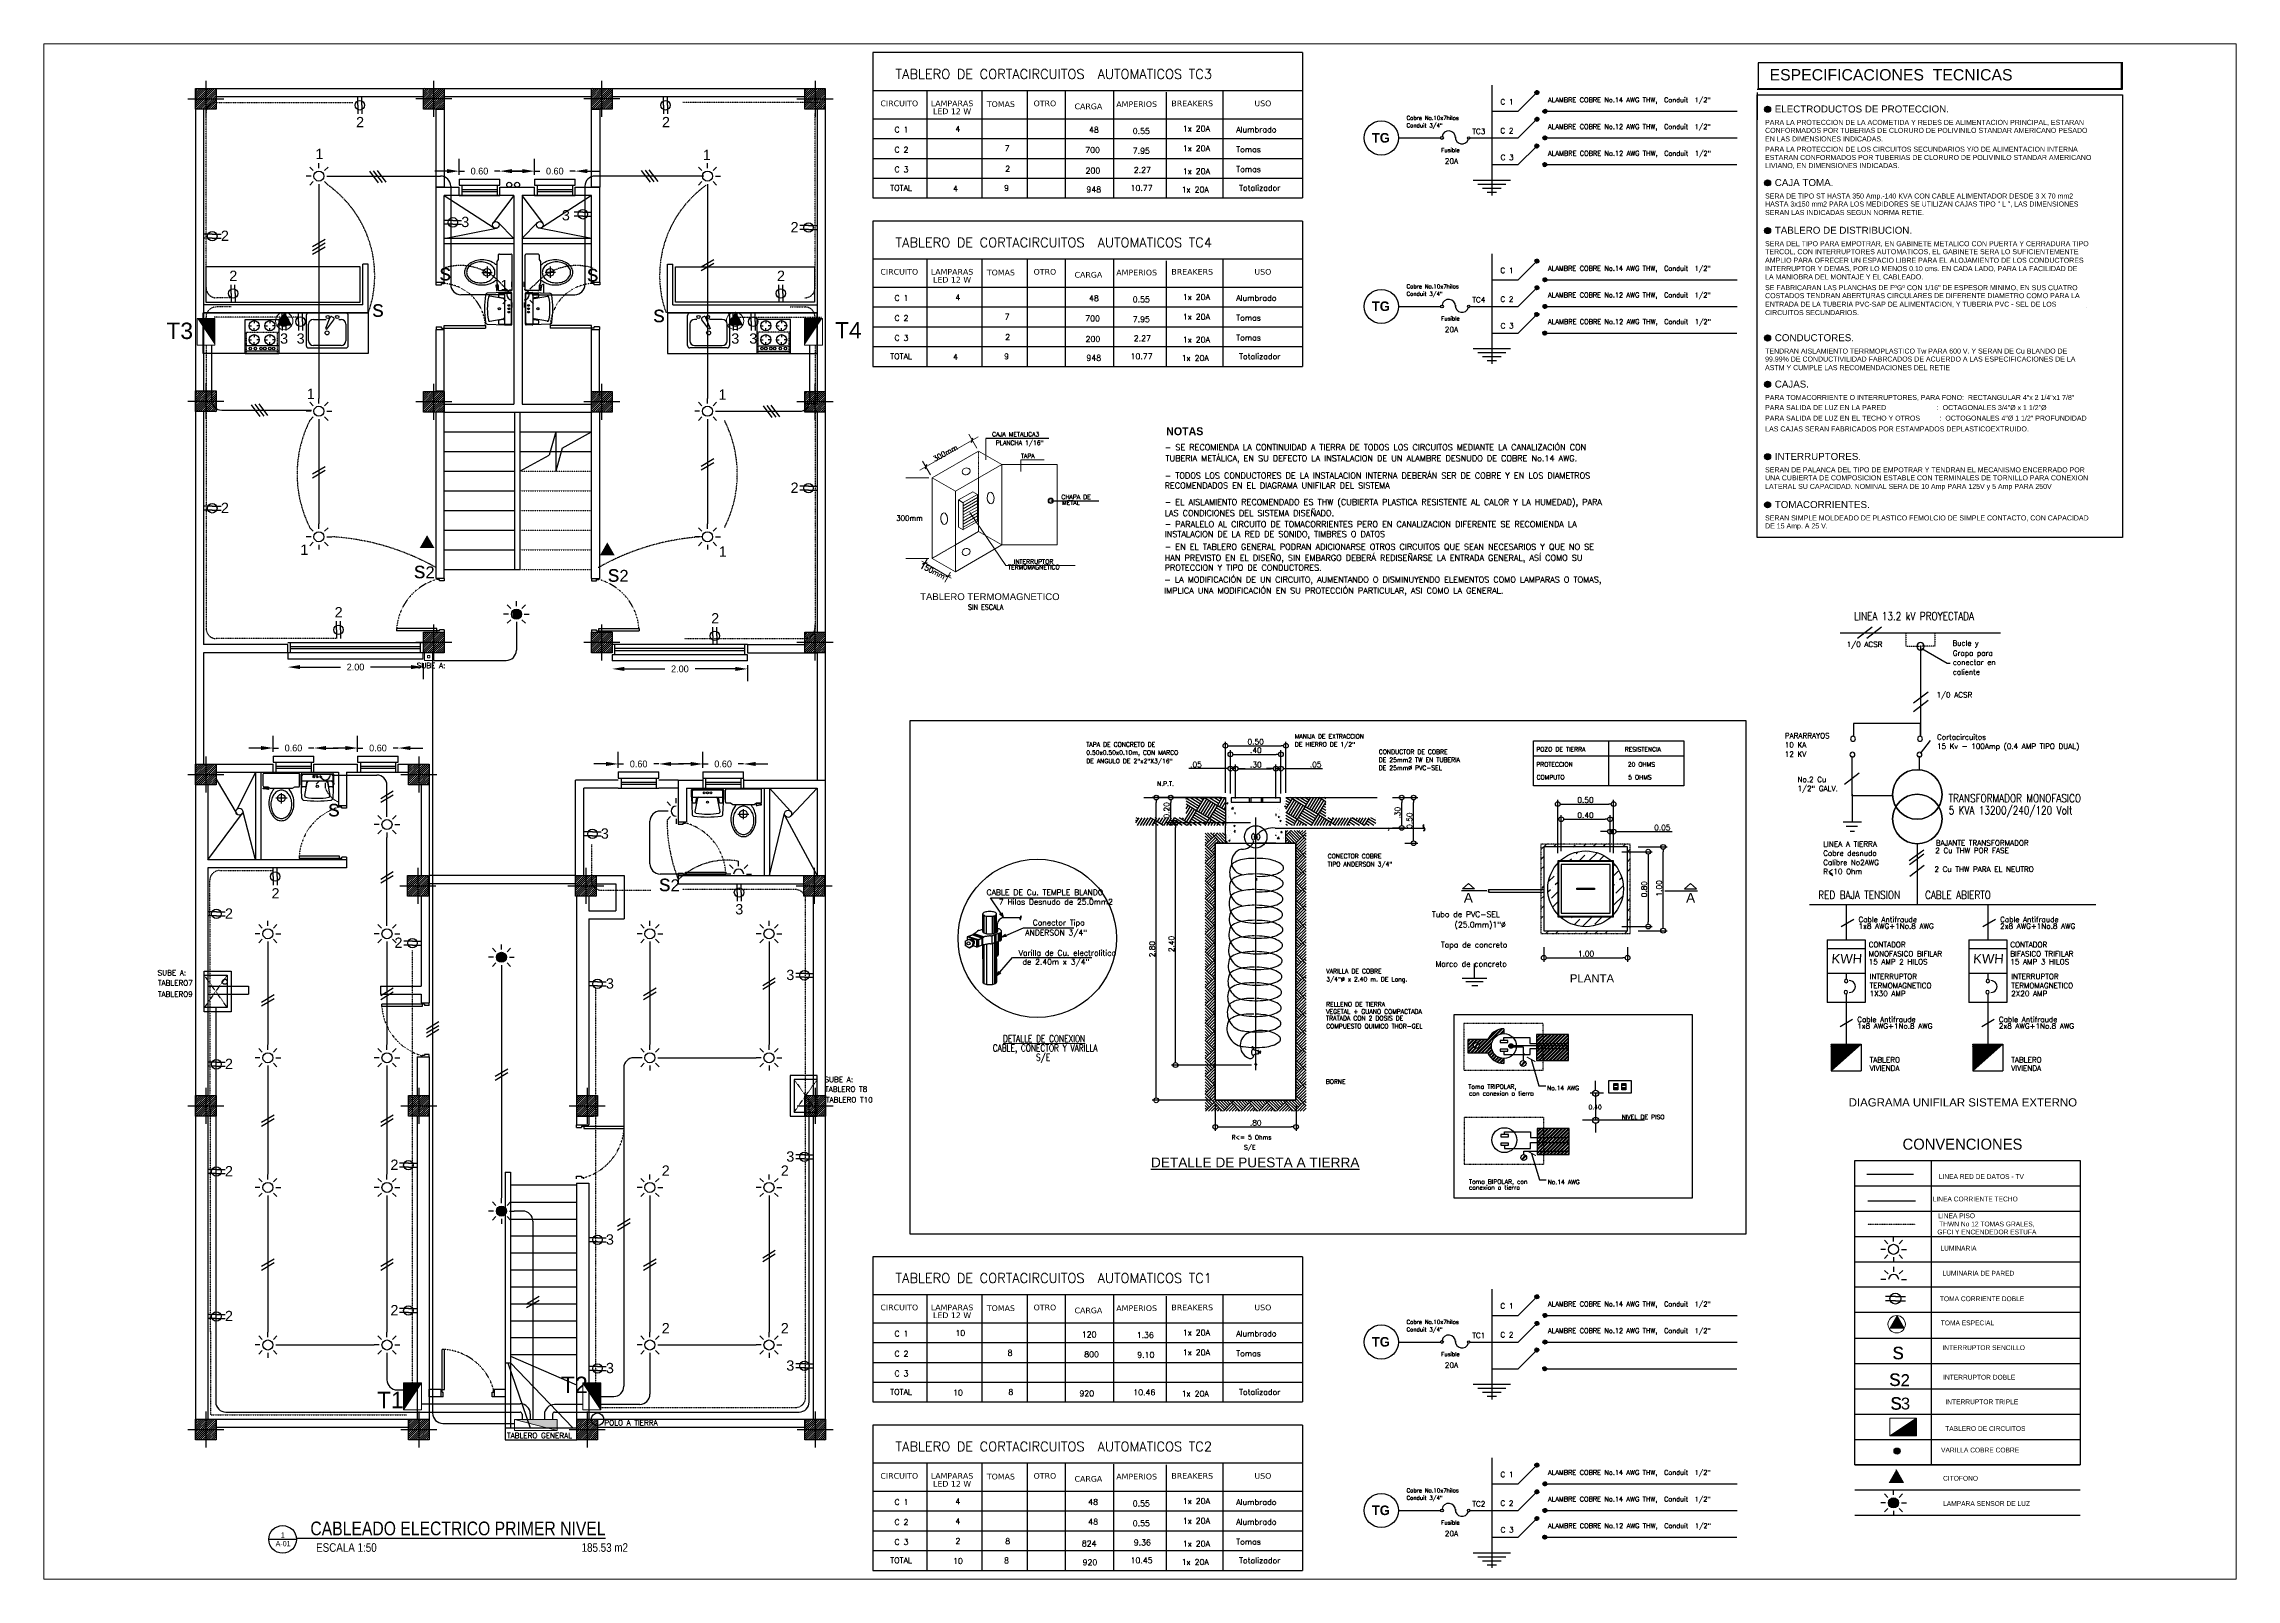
# Paper-space layout 'Layout1' of a CAD drawing. Extents: x 29 to 262, y 20 to 183.
# The model-space entities are those that its viewports show. They can reach past a viewport. Long polylines and large blocks are cut down to what shows.
import ezdxf
from ezdxf.enums import TextEntityAlignment as Align

# ---------------------------------------------------------------- set-up
doc = ezdxf.new("R2010")
doc.units = 0
doc.header["$LTSCALE"] = 0.01
for name, pattern in [('ACAD_ISO02W100', [15, 12, -3]), ('ACAD_ISO03W100', [30, 12, -18]), ('CONTINUA', [0]), ('DASHDOT', [25.4, 12.7, -6.35, 0, -6.35]), ('DASHED2', [0.28575, 0.1905, -0.09525]), ('HIDDEN', [0.375, 0.25, -0.125]), ('ISO dash', [15, 12, -3]), ('MORSE_D2', [0.625, 0.25, -0.125, 0, -0.125, 0, -0.125]), ('TRAZOS2', [9.525, 6.35, -3.175])]:
    doc.linetypes.add(name, pattern=pattern)
doc.layers.get('0').update_dxf_attribs({"linetype": 'CONTINUOUS'})
doc.styles.add('A-2', font='swissel.ttf', dxfattribs={"height": 0.1})
doc.styles.add('ARIAL', font='arial.ttf')
doc.styles.add('ARIALNARROW', font='ARIALN.TTF')
doc.styles.add('BARRIOS', font='arial.ttf')
doc.styles.add('ROMANS', font='romans.shx')
doc.styles.add('STYLE1', font='simplex.shx', dxfattribs={"height": 0.08})
doc.styles.add('STYLE3', font='verdana.ttf', dxfattribs={"height": 0.15})
doc.styles.add('STYLE4', font='', dxfattribs={"height": 0.3})
doc.styles.add('STYLE5', font='simplex.shx', dxfattribs={"height": 2.6})
doc.styles.add('STYLE6', font='simplex.shx', dxfattribs={"height": 0.15})
doc.styles.add('SUBTITULO', font='arial.ttf', dxfattribs={"oblique": 4, "height": 0.25})
doc.styles.add('TEXTO EJES', font='swissek.ttf', dxfattribs={"height": 0.25})
doc.styles.add('VIGAS', font='swisse.ttf', dxfattribs={"width": 1.2, "height": 0.15})
doc.styles.get('STYLE4').set_extended_font_data('Modern No. 20', bold=True)

msp = doc.modelspace()

# ---------------------------------------------------------------- hatches: boundary and pattern name
at = {"linetype": 'DASHED2'}
for points in [[(896.918, -291.582, 1), (896.859, -291.582, 1)], [(897.037, -291.858, 1), (896.977, -291.858, 1)], [(896.918, -291.976, 1), (896.859, -291.976, 1)], [(896.916, -292.37, 1), (896.856, -292.37, 1)], [(897.037, -292.251, 1), (896.977, -292.251, 1)], [(897.034, -292.645, 1), (896.974, -292.645, 1)], [(896.918, -294.068, 1), (896.859, -294.068, 1)], [(897.037, -294.344, 1), (896.977, -294.344, 1)], [(896.918, -294.462, 1), (896.859, -294.462, 1)], [(897.037, -294.738, 1), (896.977, -294.738, 1)], [(896.916, -294.856, 1), (896.856, -294.856, 1)], [(897.034, -295.132, 1), (896.974, -295.132, 1)], [(896.918, -309.356, 1), (896.859, -309.356, 1)], [(897.037, -309.632, 1), (896.977, -309.632, 1)], [(896.918, -309.75, 1), (896.859, -309.75, 1)], [(896.916, -310.143, 1), (896.856, -310.143, 1)], [(897.037, -310.025, 1), (896.977, -310.025, 1)], [(897.034, -310.419, 1), (896.974, -310.419, 1)], [(896.918, -311.842, 1), (896.859, -311.842, 1)], [(896.918, -312.236, 1), (896.859, -312.236, 1)], [(897.037, -312.118, 1), (896.977, -312.118, 1)], [(897.037, -312.512, 1), (896.977, -312.512, 1)], [(896.916, -312.63, 1), (896.856, -312.63, 1)], [(897.034, -312.906, 1), (896.974, -312.906, 1)]]:
    msp.add_hatch(color=7, dxfattribs=at).paths.add_polyline_path(points)
for points in [[(900.338, -291.827, 1), (900.248, -291.827, 1)], [(900.338, -292.914, 1), (900.248, -292.914, 1)], [(900.338, -293.618, 1), (900.248, -293.618, 1)], [(900.338, -295.204, 1), (900.248, -295.204, 1)], [(900.338, -295.888, 1), (900.248, -295.888, 1)], [(900.338, -296.957, 1), (900.248, -296.957, 1)], [(900.338, -297.667, 1), (900.248, -297.667, 1)], [(896.541, -305.655, 1), (896.473, -305.655, 1)]]:
    msp.add_hatch(color=7).paths.add_polyline_path(points)
at = {"linetype": 'TRAZOS2', "lineweight": 0}
for points in [[(877.38, -295.311), (877.38, -294.914), (877.116, -294.914)], [(886.08, -295.311), (886.08, -294.914), (886.345, -294.914)], [(880.163, -311.027), (880.163, -310.63), (880.427, -310.63)], [(883.074, -311.027), (883.074, -310.63), (882.81, -310.63)], [(902.096, -311.411), (902.492, -311.411), (902.492, -311.147)]]:
    msp.add_hatch(color=7, dxfattribs=at).paths.add_polyline_path(points)
h = msp.add_hatch(color=7)
h.dxf.hatch_style = 1
h.paths.add_polyline_path([(878.401, -294.828), (878.291, -295.02), (878.511, -295.02)])
h = msp.add_hatch(color=7)
h.dxf.hatch_style = 1
h.paths.add_polyline_path([(885.056, -294.825), (884.946, -295.017), (885.166, -295.017)])
h = msp.add_hatch(color=7)
h.dxf.hatch_style = 1
h.paths.add_polyline_path([(880.51, -298.114), (880.4, -298.306), (880.62, -298.306)])
h = msp.add_hatch(color=7)
h.dxf.hatch_style = 1
h.paths.add_polyline_path([(883.17, -298.221), (883.06, -298.414), (883.28, -298.414)])
at = {"linetype": 'Continuous'}
h = msp.add_hatch(color=7, dxfattribs=at)
h.dxf.hatch_style = 1
h.paths.add_polyline_path([(881.766, -299.28, 1), (881.914, -299.28, 1)])
h = msp.add_hatch(color=7, dxfattribs=at)
h.dxf.hatch_style = 1
h.paths.add_polyline_path([(881.533, -304.346, 1), (881.681, -304.346, 1)])
h = msp.add_hatch(color=7, dxfattribs=at)
h.dxf.hatch_style = 1
h.paths.add_polyline_path([(881.533, -308.092, 1), (881.681, -308.092, 1)])
h = msp.add_hatch(color=7)
h.dxf.hatch_style = 1
h.paths.add_polyline_path([(902.198, -309.635), (902.088, -309.828), (902.308, -309.828)])
h = msp.add_hatch(color=7, dxfattribs=at)
h.dxf.hatch_style = 1
h.paths.add_polyline_path([(882.432, -311.17), (881.798, -311.17), (882.432, -311.33)])
at = {"linetype": 'MORSE_D2'}
h = msp.add_hatch(color=7, dxfattribs=at)
h.dxf.hatch_style = 1
h.set_gradient(color1=(0, 255, 0), one_color=1, tint=1)
edge = h.paths.add_edge_path()
edge.add_arc((902.206, -311.636), 0.0442, 0, 360)
h = msp.add_hatch(color=7)
h.dxf.hatch_style = 1
h.paths.add_polyline_path([(902.19, -311.912), (902.08, -312.105), (902.3, -312.105)])
at = {"linetype": 'Continuous'}
h = msp.add_hatch(color=7, dxfattribs=at)
h.dxf.hatch_style = 1
h.paths.add_polyline_path([(902.078, -312.4, 1), (902.226, -312.4, 1)])

# ---------------------------------------------------------------- linework, layer by layer
at = {"color": 7}
for p, q in [((887.088, -290.992), (887.088, -293.137)), ((893.43, -290.992), (887.088, -290.992)), ((893.43, -290.992), (893.43, -293.137)), ((905.516, -291.144), (900.152, -291.144)), ((900.152, -291.144), (900.152, -291.519)), ((905.516, -291.519), (905.516, -291.144)), ((905.529, -291.532), (905.529, -291.13)), ((877.244, -291.406), (877.244, -291.938)), ((880.61, -291.938), (880.61, -291.406)), ((883.089, -291.938), (883.089, -291.406)), ((886.235, -291.406), (886.235, -291.938)), ((896.222, -291.473), (896.222, -293.099)), ((876.978, -291.672), (877.51, -291.672)), ((877.092, -291.52), (877.396, -291.52)), ((877.092, -291.824), (877.092, -291.52)), ((877.092, -291.527), (877.099, -291.52)), ((877.092, -291.558), (877.129, -291.52)), ((877.092, -291.589), (877.16, -291.52)), ((877.092, -291.619), (877.191, -291.52)), ((877.092, -291.65), (877.222, -291.52)), ((877.092, -291.681), (877.252, -291.52)), ((877.092, -291.711), (877.283, -291.52)), ((877.092, -291.742), (877.314, -291.52)), ((877.092, -291.773), (877.344, -291.52)), ((877.092, -291.804), (877.375, -291.52)), ((877.092, -291.52), (877.396, -291.52)), ((877.092, -291.824), (877.092, -291.52)), ((877.396, -291.824), (877.092, -291.824)), ((877.396, -291.824), (877.092, -291.824)), ((877.102, -291.824), (877.396, -291.53)), ((877.133, -291.824), (877.396, -291.561)), ((877.163, -291.824), (877.396, -291.592)), ((877.194, -291.824), (877.396, -291.622)), ((877.225, -291.824), (877.396, -291.653)), ((877.255, -291.824), (877.396, -291.684)), ((877.286, -291.824), (877.396, -291.715)), ((877.317, -291.824), (877.396, -291.745)), ((877.348, -291.824), (877.396, -291.776)), ((877.378, -291.824), (877.396, -291.807)), ((877.396, -291.52), (877.396, -291.824)), ((877.396, -291.52), (877.396, -291.824)), ((880.876, -291.672), (880.344, -291.672)), ((880.458, -291.824), (880.458, -291.52)), ((880.458, -291.52), (880.762, -291.52)), ((880.752, -291.52), (880.458, -291.815)), ((880.721, -291.52), (880.458, -291.784)), ((880.691, -291.52), (880.458, -291.753)), ((880.66, -291.52), (880.458, -291.722)), ((880.629, -291.52), (880.458, -291.692)), ((880.599, -291.52), (880.458, -291.661)), ((880.568, -291.52), (880.458, -291.63)), ((880.537, -291.52), (880.458, -291.6)), ((880.506, -291.52), (880.458, -291.569)), ((880.476, -291.52), (880.458, -291.538)), ((880.458, -291.824), (880.458, -291.52)), ((880.458, -291.52), (880.762, -291.52)), ((880.762, -291.824), (880.458, -291.824)), ((880.762, -291.824), (880.458, -291.824)), ((880.762, -291.541), (880.479, -291.824)), ((880.762, -291.572), (880.51, -291.824)), ((880.762, -291.603), (880.54, -291.824)), ((880.762, -291.633), (880.571, -291.824)), ((880.762, -291.664), (880.602, -291.824)), ((880.762, -291.695), (880.632, -291.824)), ((880.642, -292.98), (880.642, -291.824)), ((880.642, -291.824), (880.762, -291.824)), ((880.762, -291.726), (880.663, -291.824)), ((880.762, -291.756), (880.694, -291.824)), ((880.762, -291.787), (880.724, -291.824)), ((880.762, -291.818), (880.755, -291.824)), ((880.762, -291.52), (880.762, -291.824)), ((880.762, -291.52), (880.762, -291.824)), ((880.762, -291.824), (880.762, -292.98)), ((883.355, -291.672), (882.823, -291.672)), ((882.937, -291.824), (882.937, -291.52)), ((882.937, -291.52), (883.241, -291.52)), ((883.231, -291.52), (882.937, -291.815)), ((883.2, -291.52), (882.937, -291.784)), ((883.17, -291.52), (882.937, -291.753)), ((883.139, -291.52), (882.937, -291.722)), ((883.108, -291.52), (882.937, -291.692)), ((883.078, -291.52), (882.937, -291.661)), ((883.047, -291.52), (882.937, -291.63)), ((883.016, -291.52), (882.937, -291.6)), ((882.985, -291.52), (882.937, -291.569)), ((882.955, -291.52), (882.937, -291.538)), ((882.937, -291.824), (882.937, -291.52)), ((882.937, -291.52), (883.241, -291.52)), ((882.937, -292.98), (882.937, -291.824)), ((882.937, -291.824), (883.057, -291.824)), ((883.241, -291.824), (882.937, -291.824)), ((883.241, -291.824), (882.937, -291.824)), ((883.241, -291.541), (882.958, -291.824)), ((883.241, -291.572), (882.989, -291.824)), ((883.241, -291.603), (883.019, -291.824)), ((883.241, -291.633), (883.05, -291.824)), ((883.057, -291.824), (883.057, -292.98)), ((883.241, -291.664), (883.081, -291.824)), ((883.241, -291.695), (883.111, -291.824)), ((883.241, -291.726), (883.142, -291.824)), ((883.241, -291.756), (883.173, -291.824)), ((883.241, -291.787), (883.203, -291.824)), ((883.241, -291.818), (883.234, -291.824)), ((883.241, -291.52), (883.241, -291.824)), ((883.241, -291.52), (883.241, -291.824)), ((885.969, -291.672), (886.501, -291.672)), ((886.083, -291.52), (886.387, -291.52)), ((886.083, -291.824), (886.083, -291.52)), ((886.083, -291.527), (886.09, -291.52)), ((886.083, -291.558), (886.12, -291.52)), ((886.083, -291.589), (886.151, -291.52)), ((886.083, -291.619), (886.182, -291.52)), ((886.083, -291.65), (886.213, -291.52)), ((886.083, -291.681), (886.243, -291.52)), ((886.083, -291.711), (886.274, -291.52)), ((886.083, -291.742), (886.305, -291.52)), ((886.083, -291.773), (886.335, -291.52)), ((886.083, -291.804), (886.366, -291.52)), ((886.083, -291.52), (886.387, -291.52)), ((886.083, -291.824), (886.083, -291.52)), ((886.387, -291.824), (886.083, -291.824)), ((886.387, -291.824), (886.083, -291.824)), ((886.093, -291.824), (886.387, -291.53)), ((886.124, -291.824), (886.387, -291.561)), ((886.154, -291.824), (886.387, -291.592)), ((886.185, -291.824), (886.387, -291.622)), ((886.216, -291.824), (886.387, -291.653)), ((886.246, -291.824), (886.387, -291.684)), ((886.277, -291.824), (886.387, -291.715)), ((886.308, -291.824), (886.387, -291.745)), ((886.339, -291.824), (886.387, -291.776)), ((886.369, -291.824), (886.387, -291.807)), ((886.387, -291.52), (886.387, -291.824)), ((886.387, -291.52), (886.387, -291.824)), ((893.43, -291.554), (887.088, -291.554)), ((887.889, -293.137), (887.889, -291.554)), ((887.889, -293.137), (887.889, -291.554)), ((888.703, -293.137), (888.703, -291.554)), ((888.703, -293.137), (888.703, -291.554)), ((889.373, -293.137), (889.373, -291.554)), ((889.373, -293.137), (889.373, -291.554)), ((889.933, -293.137), (889.933, -291.554)), ((889.933, -293.137), (889.933, -291.554)), ((890.645, -293.137), (890.645, -291.565)), ((890.645, -293.137), (890.645, -291.565)), ((891.42, -293.137), (891.42, -291.576)), ((891.42, -293.137), (891.42, -291.576)), ((892.26, -293.137), (892.26, -291.554)), ((892.26, -293.137), (892.26, -291.554)), ((896.613, -291.858), (896.889, -291.582)), ((900.139, -291.532), (905.529, -291.532)), ((900.139, -291.582), (900.139, -291.984)), ((900.139, -298.151), (900.139, -291.617)), ((900.139, -291.617), (905.529, -291.617)), ((900.152, -291.519), (905.516, -291.519)), ((905.529, -291.617), (905.529, -298.151)), ((887.088, -291.967), (893.43, -291.967)), ((896.219, -291.858), (896.613, -291.858)), ((896.613, -292.251), (896.889, -291.976)), ((897.007, -291.858), (899.843, -291.858)), ((887.088, -292.259), (893.43, -292.259)), ((894.843, -292.251), (894.959, -292.251)), ((894.959, -292.251), (895.468, -292.251)), ((895.901, -292.251), (896.222, -292.251)), ((896.219, -292.251), (896.613, -292.251)), ((896.61, -292.645), (896.886, -292.37)), ((897.007, -292.251), (899.843, -292.251)), ((879.66, -292.742), (879.789, -292.915)), ((879.716, -292.736), (879.845, -292.909)), ((879.772, -292.73), (879.901, -292.903)), ((880.803, -292.741), (880.623, -292.741)), ((880.983, -292.797), (880.983, -292.561)), ((880.983, -292.741), (881.06, -292.741)), ((881.583, -292.741), (881.507, -292.741)), ((881.915, -292.741), (881.735, -292.741)), ((881.763, -292.741), (881.943, -292.741)), ((882.095, -292.797), (882.095, -292.561)), ((882.095, -292.741), (882.172, -292.741)), ((882.695, -292.741), (882.619, -292.741)), ((882.875, -292.741), (883.055, -292.741)), ((883.671, -292.733), (883.801, -292.906)), ((883.727, -292.727), (883.857, -292.9)), ((883.783, -292.722), (883.913, -292.894)), ((887.088, -292.552), (893.43, -292.552)), ((896.217, -292.645), (896.61, -292.645)), ((897.004, -292.645), (899.84, -292.645)), ((880.762, -292.98), (880.642, -292.98)), ((880.983, -292.86), (881.583, -292.86)), ((880.983, -292.86), (880.983, -292.95)), ((880.983, -292.95), (881.583, -292.95)), ((880.983, -293.1), (881.583, -293.1)), ((881.023, -292.95), (881.023, -293.1)), ((881.023, -293.01), (881.543, -293.01)), ((881.023, -293.04), (881.543, -293.04)), ((881.543, -292.95), (881.543, -293.1)), ((881.583, -292.95), (881.583, -292.86)), ((882.095, -292.86), (882.695, -292.86)), ((882.095, -292.86), (882.095, -292.95)), ((882.095, -292.95), (882.695, -292.95)), ((882.095, -293.1), (882.695, -293.1)), ((882.135, -292.95), (882.135, -293.1)), ((882.135, -293.01), (882.655, -293.01)), ((882.135, -293.04), (882.655, -293.04)), ((882.655, -292.95), (882.655, -293.1)), ((882.695, -292.95), (882.695, -292.86)), ((883.057, -292.98), (882.937, -292.98)), ((887.088, -292.844), (893.43, -292.844)), ((895.946, -292.875), (896.497, -292.875)), ((896.015, -292.934), (896.428, -292.934)), ((896.084, -292.993), (896.359, -292.993)), ((896.153, -293.052), (896.291, -293.052)), ((887.088, -293.137), (893.43, -293.137)), ((878.821, -293.854), (879.007, -293.743)), ((881.792, -293.734), (880.762, -293.734)), ((882.942, -293.734), (881.912, -293.734)), ((887.088, -293.478), (887.088, -295.623)), ((893.43, -293.478), (887.088, -293.478)), ((893.43, -293.478), (893.43, -295.623)), ((878.821, -293.911), (879.007, -293.8)), ((878.821, -293.967), (879.007, -293.856)), ((881.792, -293.814), (880.762, -293.814)), ((881.559, -294.043), (881.537, -294.076)), ((881.537, -294.076), (881.537, -294.395)), ((881.559, -293.982), (881.559, -294.043)), ((881.577, -293.969), (881.748, -293.969)), ((881.766, -294.489), (881.766, -293.982)), ((882.942, -293.814), (881.912, -293.814)), ((881.957, -294.489), (881.957, -293.982)), ((882.146, -293.969), (881.974, -293.969)), ((882.163, -293.982), (882.163, -294.043)), ((882.163, -294.043), (882.185, -294.076)), ((882.185, -294.076), (882.185, -294.395)), ((884.556, -294.154), (884.742, -294.043)), ((893.43, -294.041), (887.088, -294.041)), ((887.889, -295.623), (887.889, -294.041)), ((887.889, -295.623), (887.889, -294.041)), ((888.703, -295.623), (888.703, -294.041)), ((888.703, -295.623), (888.703, -294.041)), ((889.373, -295.623), (889.373, -294.041)), ((889.373, -295.623), (889.373, -294.041)), ((889.933, -295.623), (889.933, -294.041)), ((889.933, -295.623), (889.933, -294.041)), ((890.645, -295.623), (890.645, -294.052)), ((890.645, -295.623), (890.645, -294.052)), ((891.42, -295.623), (891.42, -294.063)), ((891.42, -295.623), (891.42, -294.063)), ((892.26, -295.623), (892.26, -294.041)), ((892.26, -295.623), (892.26, -294.041)), ((896.222, -293.96), (896.222, -295.586)), ((896.613, -294.344), (896.889, -294.068)), ((880.641, -294.38), (880.641, -294.42)), ((880.641, -294.42), (880.721, -294.42)), ((880.721, -294.42), (880.721, -294.4)), ((880.721, -294.4), (880.761, -294.4)), ((880.761, -294.38), (880.761, -294.4)), ((881.318, -294.236), (881.469, -294.236)), ((881.396, -294.15), (881.396, -294.317)), ((881.537, -294.353, 0.32), (881.521, -294.353, 0.32)), ((881.537, -294.118, 0.32), (881.522, -294.118, 0.32)), ((881.537, -294.395), (881.559, -294.429)), ((882.185, -294.395), (882.163, -294.429)), ((882.185, -294.118, 0.32), (882.201, -294.118, 0.32)), ((882.185, -294.353, 0.32), (882.201, -294.353, 0.32)), ((882.404, -294.236), (882.253, -294.236)), ((882.326, -294.15), (882.326, -294.317)), ((882.937, -294.38), (882.937, -294.4)), ((882.977, -294.4), (882.937, -294.4)), ((882.977, -294.42), (882.977, -294.4)), ((883.057, -294.42), (882.977, -294.42)), ((883.057, -294.38), (883.057, -294.42)), ((884.556, -294.21), (884.742, -294.099)), ((896.219, -294.344), (896.613, -294.344)), ((897.007, -294.344), (899.843, -294.344)), ((881.656, -294.533), (881.399, -294.544)), ((881.634, -294.622), (881.438, -294.586)), ((881.524, -294.423, 0.62), (881.524, -294.438, 0.62)), ((881.546, -294.423, 0.62), (881.524, -294.423, 0.62)), ((881.524, -294.438, 0.62), (881.535, -294.477, 0.62)), ((881.535, -294.477, 0.62), (881.535, -294.503, 0.62)), ((881.535, -294.503, 0.62), (881.546, -294.503, 0.62)), ((881.546, -294.503, 0.62), (881.546, -294.423, 0.62)), ((881.559, -294.429), (881.559, -294.489)), ((881.566, -294.555), (881.566, -294.591)), ((881.574, -294.6), (881.631, -294.611)), ((881.735, -294.545), (881.576, -294.545)), ((881.577, -294.502), (881.748, -294.502)), ((881.639, -294.622), (881.639, -294.624)), ((881.65, -294.542), (881.65, -294.772)), ((881.753, -294.532), (881.66, -294.532)), ((881.755, -294.979), (881.755, -294.564)), ((881.763, -294.772), (881.763, -294.542)), ((881.96, -294.772), (881.96, -294.542)), ((881.968, -294.979), (881.968, -294.564)), ((881.97, -294.532), (882.062, -294.532)), ((882.146, -294.502), (881.974, -294.502)), ((881.988, -294.545), (882.146, -294.545)), ((882.066, -294.533), (882.323, -294.544)), ((882.072, -294.542), (882.072, -294.772)), ((882.083, -294.622), (882.083, -294.624)), ((882.088, -294.622), (882.285, -294.586)), ((882.148, -294.6), (882.091, -294.611)), ((882.156, -294.555), (882.156, -294.591)), ((882.163, -294.429), (882.163, -294.489)), ((882.177, -294.423, 0.62), (882.198, -294.423, 0.62)), ((882.177, -294.503, 0.62), (882.177, -294.423, 0.62)), ((882.188, -294.503, 0.62), (882.177, -294.503, 0.62)), ((882.198, -294.438, 0.62), (882.188, -294.477, 0.62)), ((882.188, -294.477, 0.62), (882.188, -294.503, 0.62)), ((882.198, -294.423, 0.62), (882.198, -294.438, 0.62)), ((887.088, -294.453), (893.43, -294.453)), ((894.843, -294.738), (894.959, -294.738)), ((894.959, -294.738), (895.468, -294.738)), ((895.901, -294.738), (896.222, -294.738)), ((896.219, -294.738), (896.613, -294.738)), ((896.613, -294.738), (896.889, -294.462)), ((897.007, -294.738), (899.843, -294.738)), ((878.511, -295.02), (878.401, -294.828)), ((880.642, -295.04), (880.722, -295.04)), ((880.642, -295.04), (880.642, -295.08)), ((880.722, -295.06), (880.722, -295.04)), ((880.722, -295.06), (880.762, -295.06)), ((880.762, -295.06), (880.762, -295.02)), ((880.762, -295.02), (881.371, -295.02)), ((880.762, -295.06), (881.371, -295.06)), ((880.762, -295.08), (880.762, -295.06)), ((881.371, -295.02), (881.371, -295.06)), ((881.399, -294.999), (881.656, -295.01)), ((881.438, -294.957), (881.634, -294.921)), ((881.566, -294.952), (881.566, -294.989)), ((881.631, -294.932), (881.574, -294.943)), ((881.576, -294.998), (881.735, -294.998)), ((881.639, -294.919), (881.639, -294.921)), ((881.65, -294.772), (881.65, -295.001)), ((881.66, -295.011), (881.753, -295.011)), ((881.763, -295.001), (881.763, -294.772)), ((881.96, -295.001), (881.96, -294.772)), ((882.062, -295.011), (881.97, -295.011)), ((882.146, -294.998), (881.988, -294.998)), ((882.323, -294.999), (882.066, -295.01)), ((882.072, -294.772), (882.072, -295.001)), ((882.083, -294.919), (882.083, -294.921)), ((882.285, -294.957), (882.088, -294.921)), ((882.091, -294.932), (882.148, -294.943)), ((882.156, -294.952), (882.156, -294.989)), ((882.936, -295.02), (882.327, -295.02)), ((882.327, -295.02), (882.327, -295.06)), ((882.936, -295.06), (882.327, -295.06)), ((882.936, -295.06), (882.936, -295.02)), ((882.976, -295.06), (882.936, -295.06)), ((882.936, -295.08), (882.936, -295.06)), ((882.976, -295.06), (882.976, -295.04)), ((883.056, -295.04), (882.976, -295.04)), ((883.056, -295.04), (883.056, -295.08)), ((885.166, -295.017), (885.056, -294.825)), ((887.088, -294.745), (893.43, -294.745)), ((887.088, -295.038), (893.43, -295.038)), ((896.61, -295.132), (896.886, -294.856)), ((887.088, -295.33), (893.43, -295.33)), ((895.946, -295.361), (896.497, -295.361)), ((896.217, -295.132), (896.61, -295.132)), ((897.004, -295.132), (899.84, -295.132)), ((887.088, -295.623), (893.43, -295.623)), ((896.015, -295.42), (896.428, -295.42)), ((896.084, -295.479), (896.359, -295.479)), ((896.153, -295.538), (896.291, -295.538)), ((877.092, -295.986), (877.396, -295.986)), ((877.092, -296.29), (877.092, -295.986)), ((877.092, -295.993), (877.099, -295.986)), ((877.092, -296.024), (877.129, -295.986)), ((877.092, -296.055), (877.16, -295.986)), ((877.092, -296.085), (877.191, -295.986)), ((877.092, -296.116), (877.222, -295.986)), ((877.092, -296.147), (877.252, -295.986)), ((877.092, -296.177), (877.283, -295.986)), ((877.092, -296.208), (877.314, -295.986)), ((877.092, -296.239), (877.344, -295.986)), ((877.092, -296.27), (877.375, -295.986)), ((877.092, -295.986), (877.396, -295.986)), ((877.092, -296.29), (877.092, -295.986)), ((877.102, -296.29), (877.396, -295.996)), ((877.133, -296.29), (877.396, -296.027)), ((877.244, -295.872), (877.244, -296.404)), ((877.396, -295.986), (877.396, -296.29)), ((877.396, -295.986), (877.396, -296.29)), ((880.457, -296.298), (880.457, -295.994)), ((880.457, -295.994), (880.761, -295.994)), ((880.751, -295.994), (880.457, -296.288)), ((880.721, -295.994), (880.457, -296.257)), ((880.69, -295.994), (880.457, -296.227)), ((880.659, -295.994), (880.457, -296.196)), ((880.628, -295.994), (880.457, -296.165)), ((880.598, -295.994), (880.457, -296.134)), ((880.567, -295.994), (880.457, -296.104)), ((880.536, -295.994), (880.457, -296.073)), ((880.506, -295.994), (880.457, -296.042)), ((880.475, -295.994), (880.457, -296.012)), ((880.457, -296.298), (880.457, -295.994)), ((880.457, -295.994), (880.761, -295.994)), ((880.761, -296.015), (880.478, -296.298)), ((880.609, -296.412), (880.609, -295.88)), ((880.761, -295.994), (880.761, -296.298)), ((880.761, -295.994), (880.761, -296.298)), ((882.937, -296.298), (882.937, -295.994)), ((882.937, -295.994), (883.241, -295.994)), ((883.231, -295.994), (882.937, -296.288)), ((883.2, -295.994), (882.937, -296.257)), ((883.17, -295.994), (882.937, -296.227)), ((883.139, -295.994), (882.937, -296.196)), ((883.108, -295.994), (882.937, -296.165)), ((883.078, -295.994), (882.937, -296.134)), ((883.047, -295.994), (882.937, -296.104)), ((883.016, -295.994), (882.937, -296.073)), ((882.985, -295.994), (882.937, -296.042)), ((882.955, -295.994), (882.937, -296.012)), ((882.937, -296.298), (882.937, -295.994)), ((882.937, -295.994), (883.241, -295.994)), ((883.241, -296.015), (882.958, -296.298)), ((883.089, -296.412), (883.089, -295.88)), ((883.241, -295.994), (883.241, -296.298)), ((883.241, -295.994), (883.241, -296.298)), ((886.083, -296.298), (886.083, -295.994)), ((886.083, -295.994), (886.387, -295.994)), ((886.377, -295.994), (886.083, -296.288)), ((886.346, -295.994), (886.083, -296.257)), ((886.316, -295.994), (886.083, -296.227)), ((886.285, -295.994), (886.083, -296.196)), ((886.254, -295.994), (886.083, -296.165)), ((886.224, -295.994), (886.083, -296.134)), ((886.193, -295.994), (886.083, -296.104)), ((886.162, -295.994), (886.083, -296.073)), ((886.131, -295.994), (886.083, -296.042)), ((886.101, -295.994), (886.083, -296.012)), ((886.083, -296.298), (886.083, -295.994)), ((886.083, -295.994), (886.387, -295.994)), ((886.387, -296.015), (886.104, -296.298)), ((886.235, -296.412), (886.235, -295.88)), ((886.387, -295.994), (886.387, -296.298)), ((886.387, -295.994), (886.387, -296.298)), ((876.978, -296.138), (877.51, -296.138)), ((877.396, -296.29), (877.092, -296.29)), ((877.396, -296.29), (877.092, -296.29)), ((877.163, -296.29), (877.396, -296.058)), ((877.194, -296.29), (877.396, -296.088)), ((877.225, -296.29), (877.396, -296.119)), ((877.255, -296.29), (877.396, -296.15)), ((877.286, -296.29), (877.396, -296.181)), ((877.317, -296.29), (877.396, -296.211)), ((877.348, -296.29), (877.396, -296.242)), ((877.378, -296.29), (877.396, -296.273)), ((877.914, -296.189), (878.044, -296.362)), ((877.97, -296.183), (878.1, -296.356)), ((878.026, -296.177), (878.156, -296.35)), ((880.875, -296.146), (880.343, -296.146)), ((880.761, -296.298), (880.457, -296.298)), ((880.761, -296.298), (880.457, -296.298)), ((880.761, -296.045), (880.509, -296.298)), ((880.761, -296.076), (880.539, -296.298)), ((880.761, -296.107), (880.57, -296.298)), ((880.761, -296.138), (880.601, -296.298)), ((880.761, -296.168), (880.632, -296.298)), ((880.761, -296.199), (880.662, -296.298)), ((880.761, -296.23), (880.693, -296.298)), ((880.761, -296.26), (880.724, -296.298)), ((880.761, -296.291), (880.754, -296.298)), ((883.355, -296.146), (882.823, -296.146)), ((883.241, -296.298), (882.937, -296.298)), ((883.241, -296.298), (882.937, -296.298)), ((883.241, -296.045), (882.989, -296.298)), ((883.241, -296.076), (883.019, -296.298)), ((883.241, -296.107), (883.05, -296.298)), ((883.241, -296.138), (883.081, -296.298)), ((883.241, -296.168), (883.111, -296.298)), ((883.241, -296.199), (883.142, -296.298)), ((883.241, -296.23), (883.173, -296.298)), ((883.241, -296.26), (883.203, -296.298)), ((883.241, -296.291), (883.234, -296.298)), ((885.47, -296.205), (885.6, -296.378)), ((885.526, -296.199), (885.656, -296.372)), ((885.582, -296.194), (885.712, -296.366)), ((886.501, -296.146), (885.969, -296.146)), ((886.387, -296.298), (886.083, -296.298)), ((886.387, -296.298), (886.083, -296.298)), ((886.387, -296.045), (886.135, -296.298)), ((886.387, -296.076), (886.165, -296.298)), ((886.387, -296.107), (886.196, -296.298)), ((886.387, -296.138), (886.227, -296.298)), ((886.387, -296.168), (886.257, -296.298)), ((886.387, -296.199), (886.288, -296.298)), ((886.387, -296.23), (886.319, -296.298)), ((886.387, -296.26), (886.349, -296.298)), ((886.387, -296.291), (886.38, -296.298)), ((880.762, -296.59), (881.8, -296.59)), ((881.88, -296.59), (882.937, -296.59)), ((880.762, -296.88), (881.8, -296.88)), ((881.88, -296.88), (882.937, -296.88)), ((884.556, -297.095), (884.742, -296.984)), ((889.687, -296.688), (888.755, -296.688)), ((878.821, -297.211), (879.007, -297.1)), ((878.821, -297.267), (879.007, -297.156)), ((880.762, -297.17), (881.8, -297.17)), ((884.556, -297.151), (884.742, -297.04)), ((880.762, -297.46), (881.8, -297.46)), ((880.762, -297.46), (881.8, -297.46)), ((889.714, -297.607), (890.423, -297.607)), ((880.762, -297.75), (881.8, -297.75)), ((880.762, -298.04), (881.8, -298.04)), ((905.529, -298.151), (900.139, -298.151)), ((880.762, -298.33), (881.8, -298.33)), ((880.762, -298.62), (881.8, -298.62)), ((880.655, -298.752), (880.655, -298.77)), ((880.691, -298.77), (880.655, -298.77)), ((880.691, -298.788), (880.691, -298.77)), ((880.761, -298.788), (880.691, -298.788)), ((880.761, -298.752), (880.761, -298.788)), ((882.937, -298.752), (882.937, -298.788)), ((882.937, -298.788), (883.008, -298.788)), ((883.008, -298.77), (883.043, -298.77)), ((883.008, -298.788), (883.008, -298.77)), ((883.043, -298.752), (883.043, -298.77)), ((880.061, -299.494), (880.061, -299.529)), ((880.655, -299.494), (880.061, -299.494)), ((880.655, -299.529), (880.061, -299.529)), ((880.457, -299.85), (880.457, -299.546)), ((880.457, -299.546), (880.761, -299.546)), ((880.751, -299.546), (880.457, -299.841)), ((880.721, -299.546), (880.457, -299.81)), ((880.69, -299.546), (880.457, -299.779)), ((880.659, -299.546), (880.457, -299.748)), ((880.628, -299.546), (880.457, -299.718)), ((880.598, -299.546), (880.457, -299.687)), ((880.567, -299.546), (880.457, -299.656)), ((880.536, -299.546), (880.457, -299.626)), ((880.506, -299.546), (880.457, -299.595)), ((880.475, -299.546), (880.457, -299.564)), ((880.457, -299.85), (880.457, -299.546)), ((880.457, -299.546), (880.761, -299.546)), ((880.761, -299.567), (880.478, -299.85)), ((880.609, -299.964), (880.609, -299.432)), ((880.655, -299.529), (880.655, -299.494)), ((880.655, -299.546), (880.655, -299.529)), ((880.691, -299.529), (880.655, -299.529)), ((880.761, -299.511), (880.691, -299.511)), ((880.691, -299.529), (880.691, -299.511)), ((880.761, -299.511), (880.761, -299.546)), ((880.761, -299.546), (880.761, -299.85)), ((880.761, -299.546), (880.761, -299.85)), ((882.937, -299.511), (882.937, -299.546)), ((882.937, -299.511), (883.008, -299.511)), ((882.937, -299.85), (882.937, -299.546)), ((882.937, -299.546), (883.241, -299.546)), ((883.231, -299.546), (882.937, -299.841)), ((883.2, -299.546), (882.937, -299.81)), ((883.17, -299.546), (882.937, -299.779)), ((883.139, -299.546), (882.937, -299.748)), ((883.108, -299.546), (882.937, -299.718)), ((883.078, -299.546), (882.937, -299.687)), ((883.047, -299.546), (882.937, -299.656)), ((883.016, -299.546), (882.937, -299.626)), ((882.985, -299.546), (882.937, -299.595)), ((882.955, -299.546), (882.937, -299.564)), ((882.937, -299.85), (882.937, -299.546)), ((882.937, -299.546), (883.241, -299.546)), ((883.241, -299.567), (882.958, -299.85)), ((883.008, -299.529), (883.008, -299.511)), ((883.008, -299.529), (883.043, -299.529)), ((883.043, -299.494), (883.638, -299.494)), ((883.043, -299.529), (883.043, -299.494)), ((883.043, -299.546), (883.043, -299.529)), ((883.043, -299.529), (883.638, -299.529)), ((883.089, -299.964), (883.089, -299.432)), ((883.241, -299.546), (883.241, -299.85)), ((883.241, -299.546), (883.241, -299.85)), ((883.638, -299.494), (883.638, -299.529)), ((886.083, -299.85), (886.083, -299.546)), ((886.083, -299.546), (886.387, -299.546)), ((886.377, -299.546), (886.083, -299.841)), ((886.346, -299.546), (886.083, -299.81)), ((886.316, -299.546), (886.083, -299.779)), ((886.285, -299.546), (886.083, -299.748)), ((886.254, -299.546), (886.083, -299.718)), ((886.224, -299.546), (886.083, -299.687)), ((886.193, -299.546), (886.083, -299.656)), ((886.162, -299.546), (886.083, -299.626)), ((886.131, -299.546), (886.083, -299.595)), ((886.101, -299.546), (886.083, -299.564)), ((886.083, -299.85), (886.083, -299.546)), ((886.083, -299.546), (886.387, -299.546)), ((886.387, -299.567), (886.104, -299.85)), ((886.235, -299.964), (886.235, -299.432)), ((886.387, -299.546), (886.387, -299.85)), ((886.387, -299.546), (886.387, -299.85)), ((901.363, -299.554), (903.732, -299.554)), ((901.62, -299.633), (901.837, -299.466)), ((901.756, -299.633), (901.973, -299.466)), ((880.454, -299.703), (878.454, -299.703)), ((880.454, -299.853), (878.454, -299.853)), ((878.454, -299.853), (878.454, -299.943)), ((878.494, -299.853), (878.494, -299.703)), ((880.414, -299.763), (878.494, -299.763)), ((880.414, -299.793), (878.494, -299.793)), ((880.875, -299.698), (880.343, -299.698)), ((880.414, -299.853), (880.414, -299.703)), ((880.454, -299.943), (880.454, -299.853)), ((880.761, -299.85), (880.457, -299.85)), ((880.761, -299.85), (880.457, -299.85)), ((880.761, -299.598), (880.509, -299.85)), ((880.761, -299.629), (880.539, -299.85)), ((880.761, -299.659), (880.57, -299.85)), ((880.761, -299.69), (880.601, -299.85)), ((880.761, -299.721), (880.632, -299.85)), ((880.761, -299.752), (880.662, -299.85)), ((880.761, -299.782), (880.693, -299.85)), ((880.761, -299.813), (880.724, -299.85)), ((880.761, -299.844), (880.754, -299.85)), ((883.355, -299.698), (882.823, -299.698)), ((883.241, -299.85), (882.937, -299.85)), ((883.241, -299.85), (882.937, -299.85)), ((883.241, -299.598), (882.989, -299.85)), ((883.241, -299.629), (883.019, -299.85)), ((883.241, -299.659), (883.05, -299.85)), ((883.241, -299.69), (883.081, -299.85)), ((883.241, -299.721), (883.111, -299.85)), ((883.241, -299.752), (883.142, -299.85)), ((883.241, -299.782), (883.173, -299.85)), ((883.241, -299.813), (883.203, -299.85)), ((883.241, -299.844), (883.234, -299.85)), ((885.241, -299.73), (883.241, -299.73)), ((885.241, -299.88), (883.241, -299.88)), ((883.241, -299.88), (883.241, -299.97)), ((883.281, -299.88), (883.281, -299.73)), ((885.201, -299.79), (883.281, -299.79)), ((885.201, -299.82), (883.281, -299.82)), ((885.201, -299.88), (885.201, -299.73)), ((885.241, -299.97), (885.241, -299.88)), ((886.501, -299.698), (885.969, -299.698)), ((886.387, -299.85), (886.083, -299.85)), ((886.387, -299.85), (886.083, -299.85)), ((886.387, -299.598), (886.135, -299.85)), ((886.387, -299.629), (886.165, -299.85)), ((886.387, -299.659), (886.196, -299.85)), ((886.387, -299.69), (886.227, -299.85)), ((886.387, -299.721), (886.257, -299.85)), ((886.387, -299.752), (886.288, -299.85)), ((886.387, -299.782), (886.319, -299.85)), ((886.387, -299.813), (886.349, -299.85)), ((886.387, -299.844), (886.38, -299.85)), ((902.568, -299.786), (902.943, -300.005)), ((880.454, -299.943), (878.454, -299.943)), ((878.634, -300.062), (879.231, -300.062)), ((880.274, -300.062), (879.677, -300.062)), ((880.454, -300.006), (880.454, -300.242)), ((885.241, -299.97), (883.241, -299.97)), ((883.421, -300.089), (884.018, -300.089)), ((885.061, -300.089), (884.464, -300.089)), ((885.241, -300.033), (885.241, -300.269)), ((902.943, -300.005), (902.988, -300.005)), ((902.445, -300.592), (902.662, -300.426)), ((902.445, -300.717), (902.662, -300.551)), ((887.638, -300.852), (899.971, -300.852)), ((887.638, -308.433), (887.638, -300.852)), ((899.971, -300.852), (899.971, -308.433)), ((878.238, -301.313), (878.238, -301.077)), ((879.485, -301.313), (879.485, -301.077)), ((892.292, -301.916), (892.292, -301.164)), ((893.185, -301.916), (893.185, -301.164)), ((902.548, -300.894), (901.561, -300.894)), ((901.561, -300.894), (901.561, -301.087)), ((902.548, -301.087), (902.548, -300.894)), ((877.092, -301.495), (877.396, -301.495)), ((877.092, -301.799), (877.092, -301.495)), ((877.092, -301.502), (877.099, -301.495)), ((877.092, -301.533), (877.129, -301.495)), ((877.092, -301.564), (877.16, -301.495)), ((877.092, -301.594), (877.191, -301.495)), ((877.092, -301.625), (877.222, -301.495)), ((877.092, -301.656), (877.252, -301.495)), ((877.092, -301.686), (877.283, -301.495)), ((877.092, -301.717), (877.314, -301.495)), ((877.092, -301.748), (877.344, -301.495)), ((877.092, -301.779), (877.375, -301.495)), ((877.092, -301.495), (877.396, -301.495)), ((877.092, -301.799), (877.092, -301.495)), ((877.102, -301.799), (877.396, -301.505)), ((877.133, -301.799), (877.396, -301.536)), ((877.244, -301.381), (877.244, -301.913)), ((877.396, -301.495), (877.396, -301.799)), ((877.396, -301.495), (877.396, -301.799)), ((878.058, -301.257), (877.878, -301.257)), ((878.238, -301.257), (878.315, -301.257)), ((878.238, -301.375), (878.838, -301.375)), ((878.238, -301.375), (878.238, -301.465)), ((878.238, -301.465), (878.838, -301.465)), ((878.278, -301.465), (878.278, -301.615)), ((878.278, -301.525), (878.798, -301.525)), ((878.838, -301.257), (878.761, -301.257)), ((878.798, -301.465), (878.798, -301.615)), ((878.838, -301.465), (878.838, -301.375)), ((879.018, -301.257), (879.198, -301.257)), ((879.305, -301.257), (879.125, -301.257)), ((879.485, -301.257), (879.561, -301.257)), ((879.485, -301.375), (880.085, -301.375)), ((879.485, -301.375), (879.485, -301.465)), ((879.485, -301.465), (880.085, -301.465)), ((879.525, -301.465), (879.525, -301.615)), ((879.525, -301.525), (880.045, -301.525)), ((880.085, -301.257), (880.008, -301.257)), ((880.045, -301.465), (880.045, -301.615)), ((880.085, -301.465), (880.085, -301.375)), ((880.238, -301.495), (880.542, -301.495)), ((880.238, -301.799), (880.238, -301.495)), ((880.238, -301.502), (880.245, -301.495)), ((880.238, -301.533), (880.275, -301.495)), ((880.238, -301.564), (880.306, -301.495)), ((880.238, -301.594), (880.337, -301.495)), ((880.238, -301.625), (880.368, -301.495)), ((880.238, -301.656), (880.398, -301.495)), ((880.238, -301.686), (880.429, -301.495)), ((880.238, -301.717), (880.46, -301.495)), ((880.238, -301.748), (880.49, -301.495)), ((880.238, -301.779), (880.521, -301.495)), ((880.238, -301.495), (880.542, -301.495)), ((880.238, -301.799), (880.238, -301.495)), ((880.248, -301.799), (880.542, -301.505)), ((880.265, -301.257), (880.445, -301.257)), ((880.279, -301.799), (880.542, -301.536)), ((880.39, -301.381), (880.39, -301.913)), ((880.542, -301.495), (880.542, -301.799)), ((880.542, -301.495), (880.542, -301.799)), ((883.152, -301.492), (882.972, -301.492)), ((883.332, -301.548), (883.332, -301.312)), ((883.332, -301.492), (883.409, -301.492)), ((883.932, -301.492), (883.856, -301.492)), ((884.112, -301.492), (884.292, -301.492)), ((884.399, -301.492), (884.219, -301.492)), ((884.579, -301.548), (884.579, -301.312)), ((884.579, -301.492), (884.656, -301.492)), ((885.179, -301.492), (885.102, -301.492)), ((885.359, -301.492), (885.539, -301.492)), ((892.362, -301.224), (893.115, -301.224)), ((892.366, -301.929), (892.366, -301.29)), ((892.366, -301.503), (892.366, -301.501)), ((892.436, -301.35), (893.041, -301.35)), ((892.441, -301.503), (892.441, -301.501)), ((892.441, -302.004), (892.441, -301.503)), ((893.037, -301.503), (893.037, -301.501)), ((893.037, -302.004), (893.037, -301.503)), ((893.111, -301.929), (893.111, -301.29)), ((893.111, -301.503), (893.111, -301.501)), ((901.543, -301.964), (901.543, -301.375)), ((876.978, -301.647), (877.51, -301.647)), ((877.396, -301.799), (877.092, -301.799)), ((877.396, -301.799), (877.092, -301.799)), ((877.163, -301.799), (877.396, -301.567)), ((877.194, -301.799), (877.396, -301.597)), ((877.225, -301.799), (877.396, -301.628)), ((877.255, -301.799), (877.396, -301.659)), ((877.286, -301.799), (877.396, -301.69)), ((877.317, -301.799), (877.396, -301.72)), ((877.348, -301.799), (877.396, -301.751)), ((877.378, -301.799), (877.396, -301.782)), ((877.976, -301.615), (877.976, -302.905)), ((878.056, -301.615), (878.056, -302.905)), ((878.092, -301.847, 0.62), (878.172, -301.847, 0.62)), ((878.092, -301.858, 0.62), (878.092, -301.847, 0.62)), ((878.119, -301.858, 0.62), (878.092, -301.858, 0.62)), ((878.093, -301.816), (878.093, -301.644)), ((878.106, -301.627), (878.613, -301.627)), ((878.167, -301.833), (878.106, -301.833)), ((878.158, -301.868, 0.62), (878.119, -301.858, 0.62)), ((878.201, -301.855), (878.167, -301.833)), ((878.172, -301.847, 0.62), (878.172, -301.868, 0.62)), ((878.519, -301.855), (878.201, -301.855)), ((878.238, -301.615), (878.838, -301.615)), ((878.242, -301.855, 0.32), (878.242, -301.871, 0.32)), ((878.278, -301.555), (878.798, -301.555)), ((878.477, -301.855, 0.32), (878.477, -301.871, 0.32)), ((878.553, -301.833), (878.519, -301.855)), ((878.613, -301.833), (878.553, -301.833)), ((878.627, -301.816), (878.627, -301.644)), ((878.651, -301.738), (878.651, -301.645)), ((878.662, -301.999), (878.651, -301.742)), ((878.661, -301.636), (878.89, -301.636)), ((878.89, -301.748), (878.661, -301.748)), ((878.663, -301.822), (878.663, -301.663)), ((878.709, -301.832), (878.673, -301.832)), ((878.683, -301.644), (879.097, -301.644)), ((878.705, -301.96), (878.741, -301.764)), ((878.729, -301.767), (878.719, -301.824)), ((878.743, -301.759), (878.741, -301.759)), ((878.89, -301.636), (879.12, -301.636)), ((879.12, -301.748), (878.89, -301.748)), ((879.04, -301.759), (879.038, -301.759)), ((879.04, -301.764), (879.076, -301.96)), ((879.061, -301.824), (879.051, -301.767)), ((879.107, -301.832), (879.071, -301.832)), ((879.117, -301.663), (879.117, -301.822)), ((879.129, -301.742), (879.118, -301.999)), ((879.13, -301.645), (879.13, -301.738)), ((879.485, -301.615), (880.085, -301.615)), ((879.525, -301.555), (880.045, -301.555)), ((880.124, -301.647), (880.656, -301.647)), ((880.542, -301.799), (880.238, -301.799)), ((880.542, -301.799), (880.238, -301.799)), ((880.309, -301.799), (880.542, -301.567)), ((880.34, -301.799), (880.542, -301.597)), ((880.371, -301.799), (880.542, -301.628)), ((880.401, -301.799), (880.542, -301.659)), ((880.432, -301.799), (880.542, -301.69)), ((880.463, -301.799), (880.542, -301.72)), ((880.494, -301.799), (880.542, -301.751)), ((880.524, -301.799), (880.542, -301.782)), ((883.332, -301.61), (883.932, -301.61)), ((883.332, -301.61), (883.332, -301.7)), ((883.332, -301.7), (883.932, -301.7)), ((883.332, -301.85), (883.932, -301.85)), ((883.372, -301.7), (883.372, -301.85)), ((883.372, -301.76), (883.892, -301.76)), ((883.372, -301.79), (883.892, -301.79)), ((883.892, -301.7), (883.892, -301.85)), ((883.932, -301.7), (883.932, -301.61)), ((884.579, -301.61), (885.179, -301.61)), ((884.579, -301.61), (884.579, -301.7)), ((884.579, -301.7), (885.179, -301.7)), ((884.579, -301.85), (885.179, -301.85)), ((884.619, -301.7), (884.619, -301.85)), ((884.619, -301.76), (885.139, -301.76)), ((884.619, -301.79), (885.139, -301.79)), ((885.432, -301.862), (884.926, -301.862)), ((885.139, -301.7), (885.139, -301.85)), ((885.179, -301.7), (885.179, -301.61)), ((885.483, -301.85), (885.483, -303.14)), ((885.563, -301.85), (885.563, -303.14)), ((892.296, -301.561), (891.751, -301.561)), ((892.441, -301.561), (892.366, -301.561)), ((892.511, -301.561), (892.581, -301.561)), ((892.511, -301.563), (892.967, -301.563)), ((892.967, -301.561), (892.897, -301.561)), ((893.037, -301.561), (893.111, -301.561)), ((893.181, -301.561), (893.726, -301.561)), ((901.428, -301.79), (901.644, -301.623)), ((878.172, -301.868, 0.62), (878.158, -301.868, 0.62)), ((878.445, -301.996), (878.279, -301.996)), ((878.36, -302.074), (878.36, -301.923)), ((879.216, -302.111), (879.216, -302.129)), ((879.251, -302.129), (879.216, -302.129)), ((879.251, -302.147), (879.251, -302.129)), ((879.322, -302.147), (879.251, -302.147)), ((879.322, -302.111), (879.322, -302.147)), ((879.825, -302.001), (880.01, -301.89)), ((879.825, -302.057), (880.01, -301.946)), ((884.409, -301.88), (884.409, -301.973)), ((884.41, -301.977), (884.421, -302.234)), ((884.649, -301.871), (884.419, -301.871)), ((884.419, -301.983), (884.649, -301.983)), ((884.422, -301.898), (884.422, -302.057)), ((884.432, -302.067), (884.468, -302.067)), ((884.856, -301.879), (884.442, -301.879)), ((884.499, -301.999), (884.463, -302.195)), ((884.478, -302.059), (884.488, -302.002)), ((884.499, -301.994), (884.501, -301.994)), ((884.878, -301.871), (884.649, -301.871)), ((884.649, -301.983), (884.878, -301.983)), ((884.796, -301.994), (884.798, -301.994)), ((884.834, -302.195), (884.798, -301.999)), ((884.81, -302.002), (884.82, -302.059)), ((884.83, -302.067), (884.866, -302.067)), ((884.876, -302.057), (884.876, -301.898)), ((884.877, -302.234), (884.888, -301.977)), ((884.888, -301.973), (884.888, -301.88)), ((884.912, -302.051), (884.912, -301.879)), ((884.926, -302.068), (884.986, -302.068)), ((884.986, -302.068), (885.02, -302.09)), ((885.02, -302.09), (885.338, -302.09)), ((885.061, -302.09, 0.32), (885.061, -302.106, 0.32)), ((885.179, -302.309), (885.179, -302.158)), ((885.297, -302.09, 0.32), (885.297, -302.106, 0.32)), ((885.338, -302.09), (885.372, -302.068)), ((885.367, -302.082, 0.62), (885.367, -302.103, 0.62)), ((885.447, -302.082, 0.62), (885.367, -302.082, 0.62)), ((885.367, -302.103, 0.62), (885.381, -302.103, 0.62)), ((885.372, -302.068), (885.432, -302.068)), ((885.381, -302.103, 0.62), (885.42, -302.093, 0.62)), ((885.42, -302.093, 0.62), (885.447, -302.093, 0.62)), ((885.446, -302.051), (885.446, -301.879)), ((885.447, -302.093, 0.62), (885.447, -302.082, 0.62)), ((891.086, -301.989), (892.292, -301.989)), ((891.648, -301.989), (891.211, -301.989)), ((891.271, -306.387), (891.271, -302.059)), ((892.232, -301.989), (891.424, -301.989)), ((891.484, -302.291), (891.484, -302.059)), ((891.687, -302.332), (891.804, -302.143)), ((891.71, -302.013), (891.724, -301.989)), ((891.886, -302.15), (891.71, -302.041)), ((891.867, -302.182), (891.71, -302.085)), ((891.71, -302.154), (891.741, -302.104)), ((891.71, -302.225), (891.772, -302.123)), ((891.906, -302.119), (891.716, -302.002)), ((891.719, -302.352), (891.835, -302.162)), ((891.75, -302.371), (891.867, -302.182)), ((891.925, -302.087), (891.766, -301.989)), ((891.945, -302.056), (891.837, -301.989)), ((891.867, -302.182), (891.983, -301.992)), ((892.056, -302.298), (891.867, -302.182)), ((891.898, -302.201), (892.015, -302.012)), ((891.964, -302.024), (891.907, -301.989)), ((891.93, -302.221), (892.046, -302.031)), ((891.961, -302.24), (892.078, -302.051)), ((891.983, -301.992), (891.978, -301.989)), ((891.983, -301.992), (891.985, -301.989)), ((892.173, -302.109), (891.983, -301.992)), ((891.993, -302.259), (892.11, -302.07)), ((892.025, -302.279), (892.141, -302.09)), ((892.192, -302.077), (892.049, -301.989)), ((892.056, -302.298), (892.173, -302.109)), ((892.212, -302.046), (892.12, -301.989)), ((892.297, -302.272), (892.134, -302.172)), ((892.297, -302.229), (892.153, -302.141)), ((892.173, -302.109), (892.246, -301.989)), ((892.297, -302.185), (892.173, -302.109)), ((892.231, -302.014), (892.19, -301.989)), ((892.204, -302.128), (892.29, -301.989)), ((892.236, -302.148), (892.297, -302.049)), ((892.267, -302.167), (892.297, -302.119)), ((892.292, -301.989), (892.292, -302.399)), ((892.301, -302.167), (892.301, -302.167)), ((892.305, -302.059), (892.305, -302.059)), ((892.309, -302.069), (892.33, -302.061)), ((892.309, -302.069), (892.324, -302.079)), ((892.324, -302.079), (892.33, -302.061)), ((892.336, -302.176), (892.336, -302.176)), ((892.34, -302.077), (892.34, -302.077)), ((892.366, -302.083), (892.366, -302.083)), ((892.376, -301.99), (892.376, -302.055)), ((892.645, -301.99), (892.376, -301.99)), ((892.376, -302.055), (893.106, -302.055)), ((892.381, -302.153), (892.404, -302.128)), ((892.381, -302.153), (892.408, -302.157)), ((892.387, -302.137), (892.387, -302.137)), ((892.408, -302.157), (892.404, -302.128)), ((892.414, -302.152), (892.414, -302.152)), ((892.429, -302.123), (892.429, -302.123)), ((892.641, -301.99), (892.641, -302.055)), ((893.106, -301.99), (892.662, -301.99)), ((892.666, -301.99), (892.666, -302.055)), ((892.817, -301.99), (892.817, -302.055)), ((892.841, -301.99), (892.841, -302.055)), ((893.052, -302.068), (893.052, -302.068)), ((893.065, -302.15), (893.065, -302.15)), ((893.086, -302.171), (893.086, -302.171)), ((893.094, -302.173), (893.094, -302.173)), ((893.098, -302.074), (893.098, -302.074)), ((893.106, -302.055), (893.106, -301.99)), ((893.154, -302.083), (893.154, -302.083)), ((893.161, -302.117), (893.161, -302.117)), ((893.165, -302.053), (893.165, -302.053)), ((893.165, -302.116), (893.185, -302.109)), ((893.165, -302.116), (893.18, -302.126)), ((893.18, -302.126), (893.185, -302.11)), ((893.185, -301.989), (894.53, -301.989)), ((893.261, -302.039), (893.185, -301.992)), ((893.185, -302.161), (893.28, -302.007)), ((893.241, -302.07), (893.185, -302.036)), ((893.222, -302.102), (893.185, -302.079)), ((893.202, -302.133), (893.185, -302.123)), ((893.195, -302.216), (893.312, -302.026)), ((893.227, -302.235), (893.343, -302.046)), ((893.28, -302.007), (893.251, -301.989)), ((893.258, -302.255), (893.375, -302.065)), ((893.28, -302.007), (893.291, -301.989)), ((893.469, -302.124), (893.28, -302.007)), ((893.29, -302.274), (893.406, -302.085)), ((893.321, -302.294), (893.438, -302.104)), ((893.489, -302.092), (893.322, -301.989)), ((893.353, -302.313), (893.469, -302.124)), ((893.508, -302.06), (893.392, -301.989)), ((893.639, -302.272), (893.45, -302.155)), ((893.528, -302.029), (893.463, -301.989)), ((893.469, -302.124), (893.552, -301.989)), ((893.659, -302.24), (893.469, -302.124)), ((893.501, -302.143), (893.596, -301.989)), ((893.533, -302.162), (893.639, -301.989)), ((893.547, -301.997), (893.534, -301.989)), ((893.564, -302.182), (893.681, -301.993)), ((893.596, -302.201), (893.712, -302.012)), ((893.627, -302.221), (893.744, -302.031)), ((893.659, -302.24), (893.773, -302.055)), ((893.773, -302.049), (893.675, -301.989)), ((893.773, -302.223), (893.698, -302.177)), ((893.773, -302.18), (893.717, -302.146)), ((893.773, -302.136), (893.737, -302.114)), ((893.773, -302.006), (893.746, -301.989)), ((893.773, -302.093), (893.756, -302.082)), ((894.756, -301.989), (894.953, -301.989)), ((894.893, -302.366), (894.893, -302.059)), ((894.941, -301.989), (895.129, -301.989)), ((895.069, -302.593), (895.069, -302.059)), ((897.196, -302.811), (897.196, -302.024)), ((897.266, -302.084), (897.95, -302.084)), ((898.02, -302.811), (898.02, -302.024)), ((902.137, -301.964), (901.543, -301.964)), ((884.217, -302.346), (884.217, -302.382)), ((884.217, -302.382), (884.288, -302.382)), ((884.288, -302.364), (884.323, -302.364)), ((884.288, -302.382), (884.288, -302.364)), ((884.323, -302.346), (884.323, -302.364)), ((885.094, -302.231), (885.26, -302.231)), ((890.972, -302.363), (891.02, -302.285)), ((890.988, -302.337), (890.972, -302.327)), ((891.007, -302.306), (890.974, -302.285)), ((890.993, -302.399), (891.063, -302.285)), ((891.037, -302.399), (891.107, -302.285)), ((891.08, -302.399), (891.15, -302.285)), ((891.124, -302.399), (891.192, -302.289)), ((891.167, -302.399), (891.223, -302.308)), ((891.255, -302.327), (891.186, -302.285)), ((891.211, -302.399), (891.255, -302.327)), ((891.229, -302.399), (891.216, -302.391)), ((891.3, -302.399), (891.235, -302.359)), ((891.255, -302.327), (891.281, -302.285)), ((891.371, -302.399), (891.255, -302.327)), ((891.274, -302.296), (891.257, -302.285)), ((891.286, -302.347), (891.324, -302.285)), ((891.318, -302.366), (891.368, -302.285)), ((891.35, -302.386), (891.411, -302.285)), ((891.385, -302.399), (891.455, -302.285)), ((891.495, -302.361), (891.424, -302.361)), ((891.429, -302.399), (891.498, -302.285)), ((891.472, -302.399), (891.542, -302.285)), ((891.512, -302.399), (891.483, -302.381)), ((892.66, -302.361), (891.495, -302.361)), ((891.583, -302.399), (891.503, -302.349)), ((891.654, -302.399), (891.522, -302.318)), ((891.724, -302.399), (891.541, -302.286)), ((891.555, -305.866), (891.555, -302.431)), ((891.75, -302.371), (891.611, -302.285)), ((891.624, -302.293), (891.629, -302.285)), ((891.656, -302.313), (891.672, -302.285)), ((891.733, -302.399), (891.75, -302.371)), ((891.795, -302.399), (891.75, -302.371)), ((891.866, -302.399), (891.77, -302.34)), ((891.777, -302.399), (891.782, -302.391)), ((891.936, -302.399), (891.789, -302.308)), ((891.998, -302.393), (891.809, -302.276)), ((892.017, -302.361), (891.828, -302.245)), ((892.037, -302.33), (891.847, -302.213)), ((891.994, -302.399), (892.056, -302.298)), ((892.102, -302.581), (892.029, -302.508)), ((892.038, -302.399), (892.088, -302.318)), ((892.219, -302.399), (892.056, -302.298)), ((892.124, -302.56), (892.073, -302.508)), ((892.265, -302.383), (892.076, -302.267)), ((892.08, -302.516), (892.088, -302.508)), ((892.081, -302.399), (892.119, -302.337)), ((892.284, -302.352), (892.095, -302.235)), ((892.102, -302.538), (892.131, -302.508)), ((892.297, -302.316), (892.114, -302.204)), ((892.124, -302.56), (892.175, -302.508)), ((892.125, -302.399), (892.151, -302.357)), ((892.169, -302.399), (892.182, -302.376)), ((892.292, -302.597), (892.204, -302.508)), ((892.212, -302.399), (892.214, -302.395)), ((892.292, -302.553), (892.247, -302.508)), ((892.256, -302.399), (892.297, -302.331)), ((892.289, -302.399), (892.292, -302.659)), ((892.292, -302.509), (892.291, -302.508)), ((892.307, -302.235), (892.307, -302.235)), ((892.312, -302.427), (892.312, -302.427)), ((892.325, -302.474), (892.325, -302.474)), ((892.329, -302.375), (892.329, -302.375)), ((892.332, -302.276), (892.332, -302.276)), ((892.335, -302.27), (892.335, -302.27)), ((892.367, -302.48), (892.367, -302.48)), ((892.399, -302.336), (892.399, -302.336)), ((892.408, -302.394), (892.408, -302.394)), ((892.414, -302.405), (892.435, -302.397)), ((892.414, -302.405), (892.429, -302.415)), ((892.421, -302.492), (892.441, -302.471)), ((892.421, -302.492), (892.441, -302.495)), ((892.429, -302.222), (892.441, -302.208)), ((892.429, -302.222), (892.441, -302.223)), ((892.429, -302.415), (892.435, -302.397)), ((892.739, -306.014), (892.739, -302.284)), ((893.026, -302.438), (895.223, -302.438)), ((893.037, -302.231), (893.04, -302.227)), ((893.037, -302.254), (893.043, -302.255)), ((893.039, -302.498), (893.039, -302.498)), ((893.043, -302.255), (893.04, -302.227)), ((893.07, -302.278), (893.084, -302.261)), ((893.07, -302.278), (893.087, -302.28)), ((893.081, -302.395), (893.081, -302.395)), ((893.087, -302.28), (893.084, -302.261)), ((893.087, -302.371), (893.087, -302.371)), ((893.09, -302.272), (893.09, -302.272)), ((893.093, -302.332), (893.114, -302.324)), ((893.093, -302.332), (893.108, -302.342)), ((893.094, -302.217), (893.094, -302.217)), ((893.102, -302.268), (893.102, -302.268)), ((893.108, -302.342), (893.114, -302.324)), ((893.111, -302.502), (893.125, -302.485)), ((893.111, -302.502), (893.129, -302.504)), ((893.114, -302.489), (893.114, -302.489)), ((893.118, -302.381), (893.118, -302.381)), ((893.129, -302.504), (893.125, -302.485)), ((893.353, -302.313), (893.185, -302.21)), ((893.333, -302.345), (893.185, -302.254)), ((893.314, -302.376), (893.185, -302.297)), ((893.28, -302.399), (893.185, -302.341)), ((893.209, -302.399), (893.185, -302.384)), ((893.185, -302.659), (893.185, -302.473)), ((893.185, -302.546), (893.259, -302.473)), ((893.185, -302.503), (893.215, -302.473)), ((893.369, -302.625), (893.238, -302.494)), ((893.391, -302.603), (893.261, -302.473)), ((893.3, -302.399), (893.353, -302.313)), ((893.412, -302.581), (893.304, -302.473)), ((893.344, -302.399), (893.384, -302.332)), ((893.434, -302.56), (893.348, -302.473)), ((893.492, -302.399), (893.353, -302.313)), ((893.369, -302.494), (893.39, -302.473)), ((893.562, -302.398), (893.372, -302.281)), ((893.387, -302.399), (893.416, -302.352)), ((893.391, -302.516), (893.433, -302.473)), ((893.581, -302.366), (893.392, -302.25)), ((893.601, -302.335), (893.411, -302.218)), ((893.412, -302.538), (893.477, -302.473)), ((893.62, -302.303), (893.431, -302.187)), ((893.431, -302.399), (893.448, -302.371)), ((893.474, -302.399), (893.479, -302.391)), ((893.561, -302.399), (893.659, -302.24)), ((893.605, -302.399), (893.69, -302.26)), ((893.648, -302.399), (893.722, -302.279)), ((893.848, -302.357), (893.659, -302.24)), ((893.773, -302.267), (893.678, -302.209)), ((893.692, -302.399), (893.754, -302.298)), ((893.735, -302.399), (893.785, -302.318)), ((893.779, -302.399), (893.817, -302.337)), ((893.868, -302.325), (893.803, -302.285)), ((893.822, -302.399), (893.848, -302.357)), ((893.846, -302.399), (893.829, -302.388)), ((893.848, -302.357), (893.892, -302.285)), ((893.916, -302.399), (893.848, -302.357)), ((893.887, -302.294), (893.874, -302.285)), ((893.88, -302.376), (893.936, -302.285)), ((893.911, -302.396), (893.979, -302.285)), ((893.953, -302.399), (894.023, -302.285)), ((893.997, -302.399), (894.066, -302.285)), ((894.04, -302.399), (894.11, -302.285)), ((894.084, -302.399), (894.153, -302.285)), ((894.129, -302.399), (894.096, -302.379)), ((894.199, -302.399), (894.115, -302.347)), ((894.27, -302.399), (894.135, -302.316)), ((894.341, -302.399), (894.156, -302.285)), ((894.186, -302.303), (894.197, -302.285)), ((894.217, -302.323), (894.24, -302.285)), ((894.249, -302.342), (894.284, -302.285)), ((894.28, -302.362), (894.327, -302.285)), ((894.312, -302.381), (894.371, -302.285)), ((894.345, -302.399), (894.414, -302.285)), ((894.411, -302.399), (894.363, -302.369)), ((894.482, -302.399), (894.382, -302.337)), ((894.511, -302.373), (894.402, -302.306)), ((894.511, -302.329), (894.439, -302.285)), ((894.511, -302.286), (894.51, -302.285)), ((894.756, -302.436), (894.953, -302.436)), ((897.248, -302.78), (897.248, -302.248)), ((897.318, -302.308), (897.898, -302.308)), ((897.898, -302.491), (897.828, -302.491)), ((897.968, -302.78), (897.968, -302.248)), ((897.968, -302.795), (897.968, -302.431)), ((897.968, -302.491), (898.02, -302.491)), ((898.02, -302.795), (898.02, -302.431)), ((898.09, -302.491), (898.883, -302.491)), ((892.08, -302.603), (891.993, -302.516)), ((892.058, -302.625), (891.993, -302.56)), ((891.993, -302.691), (892.124, -302.56)), ((892.036, -302.647), (891.993, -302.603)), ((892.015, -302.669), (891.993, -302.647)), ((891.993, -302.691), (891.993, -302.691)), ((892.124, -302.822), (891.993, -302.691)), ((891.993, -302.691), (891.993, -302.691)), ((892.102, -302.844), (891.993, -302.734)), ((892.08, -302.865), (891.993, -302.778)), ((892.058, -302.887), (891.993, -302.822)), ((891.993, -302.953), (892.124, -302.822)), ((892.015, -302.712), (892.146, -302.581)), ((892.036, -302.734), (892.168, -302.603)), ((892.058, -302.756), (892.142, -302.672)), ((892.08, -302.778), (892.142, -302.716)), ((892.102, -302.8), (892.142, -302.76)), ((892.224, -302.659), (892.124, -302.56)), ((892.124, -302.822), (892.142, -302.803)), ((892.142, -302.84), (892.124, -302.822)), ((892.142, -302.659), (892.142, -306.457)), ((892.292, -302.659), (892.142, -302.659)), ((892.142, -306.457), (892.142, -302.659)), ((892.142, -302.659), (893.331, -302.659)), ((892.267, -302.659), (892.146, -302.538)), ((892.155, -302.659), (892.189, -302.625)), ((892.292, -302.64), (892.168, -302.516)), ((892.199, -302.659), (892.211, -302.647)), ((892.286, -302.659), (892.292, -302.654)), ((892.298, -302.651), (892.312, -302.634)), ((892.298, -302.651), (892.316, -302.653)), ((892.316, -302.653), (892.312, -302.634)), ((892.322, -302.573), (892.322, -302.573)), ((892.342, -302.621), (892.363, -302.613)), ((892.342, -302.621), (892.357, -302.631)), ((892.349, -302.545), (892.349, -302.545)), ((892.357, -302.631), (892.363, -302.613)), ((892.363, -302.587), (892.363, -302.587)), ((892.386, -302.514), (892.386, -302.514)), ((892.441, -302.659), (892.72, -302.659)), ((892.709, -302.525), (892.711, -302.53)), ((892.711, -302.605), (892.709, -302.61)), ((893.037, -302.659), (892.757, -302.659)), ((892.769, -302.525), (892.766, -302.53)), ((892.766, -302.605), (892.769, -302.61)), ((893.037, -302.542), (893.041, -302.54)), ((893.037, -302.554), (893.041, -302.54)), ((893.056, -302.591), (893.079, -302.566)), ((893.056, -302.591), (893.083, -302.595)), ((893.083, -302.595), (893.079, -302.566)), ((893.079, -302.57), (893.079, -302.57)), ((893.093, -302.594), (893.093, -302.594)), ((893.144, -302.579), (893.144, -302.579)), ((893.148, -302.591), (893.148, -302.591)), ((893.272, -302.659), (893.185, -302.573)), ((893.185, -302.59), (893.194, -302.581)), ((893.185, -302.634), (893.216, -302.603)), ((893.331, -302.659), (893.185, -302.659)), ((893.316, -302.659), (893.194, -302.538)), ((893.204, -302.659), (893.238, -302.625)), ((893.347, -302.647), (893.216, -302.516)), ((893.247, -302.659), (893.26, -302.647)), ((893.331, -302.663), (893.434, -302.56)), ((893.331, -302.707), (893.456, -302.581)), ((893.331, -306.457), (893.331, -302.659)), ((893.331, -302.659), (893.331, -306.457)), ((893.434, -302.822), (893.331, -302.718)), ((893.412, -302.844), (893.331, -302.762)), ((893.391, -302.865), (893.331, -302.805)), ((893.331, -302.925), (893.434, -302.822)), ((893.347, -302.734), (893.478, -302.603)), ((893.369, -302.756), (893.483, -302.642)), ((893.391, -302.778), (893.483, -302.686)), ((893.412, -302.8), (893.483, -302.729)), ((893.434, -302.56), (893.483, -302.511)), ((893.483, -302.608), (893.434, -302.56)), ((893.434, -302.822), (893.483, -302.773)), ((893.483, -302.871), (893.434, -302.822)), ((893.483, -302.565), (893.456, -302.538)), ((893.483, -302.827), (893.456, -302.8)), ((893.483, -302.521), (893.478, -302.516)), ((893.483, -302.783), (893.478, -302.778)), ((894.941, -302.663), (895.129, -302.663)), ((896.949, -302.756), (897.029, -302.676)), ((898.226, -302.717), (896.99, -302.717)), ((896.99, -302.717), (896.99, -303.953)), ((897.133, -302.717), (897.174, -302.676)), ((897.287, -302.709), (897.287, -302.709)), ((897.424, -302.717), (897.451, -302.691)), ((897.469, -302.818), (897.5, -302.787)), ((897.57, -302.717), (897.611, -302.676)), ((897.633, -302.8), (897.633, -302.8)), ((897.655, -302.923), (897.776, -302.802)), ((897.716, -302.717), (897.757, -302.676)), ((897.87, -302.709), (897.902, -302.676)), ((898.034, -302.691), (898.034, -302.691)), ((898.141, -302.787), (898.591, -302.787)), ((898.152, -302.717), (898.194, -302.676)), ((898.226, -303.953), (898.226, -302.717)), ((898.226, -302.79), (898.267, -302.748)), ((898.382, -302.717), (898.812, -302.717)), ((898.752, -303.883), (898.752, -302.787)), ((902.598, -302.764), (902.384, -302.922)), ((902.6, -302.824), (902.386, -302.983)), ((878.621, -302.852), (878.621, -302.888)), ((879.216, -302.852), (878.621, -302.852)), ((879.216, -302.888), (878.621, -302.888)), ((879.216, -302.888), (879.216, -302.852)), ((879.216, -302.905), (879.216, -302.888)), ((879.251, -302.888), (879.216, -302.888)), ((879.322, -302.87), (879.251, -302.87)), ((879.251, -302.888), (879.251, -302.87)), ((879.322, -302.87), (879.322, -302.905)), ((879.825, -303.192), (880.01, -303.081)), ((879.825, -303.248), (880.01, -303.137)), ((880.222, -303.14), (880.526, -303.14)), ((880.222, -303.444), (880.222, -303.14)), ((880.222, -303.147), (880.228, -303.14)), ((880.222, -303.178), (880.259, -303.14)), ((880.222, -303.209), (880.29, -303.14)), ((880.222, -303.239), (880.32, -303.14)), ((880.222, -303.27), (880.351, -303.14)), ((880.222, -303.301), (880.382, -303.14)), ((880.222, -303.331), (880.413, -303.14)), ((880.222, -303.362), (880.443, -303.14)), ((880.222, -303.393), (880.474, -303.14)), ((880.222, -303.424), (880.505, -303.14)), ((880.222, -303.14), (880.526, -303.14)), ((880.222, -303.444), (880.222, -303.14)), ((880.231, -303.444), (880.526, -303.15)), ((880.374, -303.026), (880.374, -303.558)), ((880.526, -303.14), (880.526, -303.444)), ((880.526, -303.14), (880.526, -303.444)), ((882.701, -303.14), (883.005, -303.14)), ((882.701, -303.444), (882.701, -303.14)), ((882.701, -303.147), (882.708, -303.14)), ((882.701, -303.178), (882.739, -303.14)), ((882.701, -303.209), (882.77, -303.14)), ((882.701, -303.239), (882.8, -303.14)), ((882.701, -303.27), (882.831, -303.14)), ((882.701, -303.301), (882.862, -303.14)), ((882.701, -303.331), (882.892, -303.14)), ((882.701, -303.362), (882.923, -303.14)), ((882.701, -303.393), (882.954, -303.14)), ((882.701, -303.424), (882.985, -303.14)), ((882.701, -303.14), (883.005, -303.14)), ((882.701, -303.444), (882.701, -303.14)), ((882.711, -303.444), (883.005, -303.15)), ((882.853, -303.026), (882.853, -303.558)), ((883.005, -303.14), (883.005, -303.444)), ((883.005, -303.14), (883.005, -303.444)), ((884.217, -303.105), (884.217, -303.14)), ((884.217, -303.105), (884.288, -303.105)), ((884.288, -303.123), (884.288, -303.105)), ((884.288, -303.123), (884.323, -303.123)), ((884.323, -303.087), (884.918, -303.087)), ((884.323, -303.123), (884.323, -303.087)), ((884.323, -303.14), (884.323, -303.123)), ((884.323, -303.123), (884.918, -303.123)), ((884.918, -303.087), (884.918, -303.123)), ((886.07, -303.14), (886.374, -303.14)), ((886.07, -303.444), (886.07, -303.14)), ((886.07, -303.147), (886.076, -303.14)), ((886.07, -303.178), (886.107, -303.14)), ((886.07, -303.209), (886.138, -303.14)), ((886.07, -303.239), (886.168, -303.14)), ((886.07, -303.27), (886.199, -303.14)), ((886.07, -303.301), (886.23, -303.14)), ((886.07, -303.331), (886.261, -303.14)), ((886.07, -303.362), (886.291, -303.14)), ((886.07, -303.393), (886.322, -303.14)), ((886.07, -303.424), (886.353, -303.14)), ((886.07, -303.14), (886.374, -303.14)), ((886.07, -303.444), (886.07, -303.14)), ((886.079, -303.444), (886.374, -303.15)), ((886.222, -303.026), (886.222, -303.558)), ((886.374, -303.14), (886.374, -303.444)), ((886.374, -303.14), (886.374, -303.444)), ((892.036, -302.909), (891.993, -302.865)), ((892.015, -302.931), (891.993, -302.909)), ((891.993, -302.953), (891.993, -302.953)), ((892.124, -303.084), (891.993, -302.953)), ((891.993, -302.953), (891.993, -302.953)), ((892.102, -303.106), (891.993, -302.996)), ((892.08, -303.127), (891.993, -303.04)), ((892.058, -303.149), (891.993, -303.084)), ((891.993, -303.215), (892.124, -303.084)), ((892.036, -303.171), (891.993, -303.127)), ((892.015, -302.975), (892.142, -302.847)), ((892.015, -303.237), (892.142, -303.109)), ((892.036, -302.996), (892.142, -302.891)), ((892.036, -303.259), (892.142, -303.153)), ((892.058, -303.018), (892.142, -302.934)), ((892.08, -303.04), (892.142, -302.978)), ((892.102, -303.062), (892.142, -303.022)), ((892.124, -303.084), (892.142, -303.065)), ((892.142, -303.102), (892.124, -303.084)), ((893.331, -302.969), (893.456, -302.844)), ((893.369, -302.887), (893.331, -302.849)), ((893.347, -302.909), (893.331, -302.893)), ((893.434, -303.084), (893.331, -302.98)), ((893.412, -303.106), (893.331, -303.024)), ((893.391, -303.127), (893.331, -303.067)), ((893.331, -303.187), (893.434, -303.084)), ((893.331, -303.231), (893.456, -303.106)), ((893.369, -303.149), (893.331, -303.111)), ((893.347, -303.171), (893.331, -303.155)), ((893.347, -302.996), (893.478, -302.865)), ((893.347, -303.259), (893.478, -303.127)), ((893.369, -303.018), (893.483, -302.904)), ((893.391, -303.04), (893.483, -302.948)), ((893.412, -303.062), (893.483, -302.991)), ((893.434, -303.084), (893.483, -303.035)), ((893.483, -303.133), (893.434, -303.084)), ((893.483, -303.089), (893.456, -303.062)), ((893.483, -303.045), (893.478, -303.04)), ((896.949, -302.902), (896.99, -302.86)), ((896.949, -303.047), (896.99, -303.006)), ((897.06, -303.227), (897.142, -303.146)), ((897.178, -303.109), (897.178, -303.109)), ((898.02, -302.923), (897.196, -302.923)), ((897.196, -302.923), (897.196, -303.747)), ((897.196, -302.946), (897.196, -302.945)), ((898.01, -302.934), (897.206, -302.934)), ((897.206, -302.934), (897.206, -303.737)), ((897.968, -302.975), (897.248, -302.975)), ((897.248, -302.975), (897.248, -303.695)), ((897.364, -302.923), (897.397, -302.891)), ((897.433, -302.854), (897.433, -302.854)), ((897.51, -302.923), (897.597, -302.836)), ((897.815, -302.909), (897.878, -302.846)), ((897.968, -303.695), (897.968, -302.975)), ((898.01, -303.737), (898.01, -302.934)), ((898.02, -303.747), (898.02, -302.923)), ((898.02, -302.996), (898.037, -302.978)), ((898.02, -303.141), (898.088, -303.073)), ((898.226, -302.935), (898.267, -302.894)), ((898.226, -303.081), (898.267, -303.04)), ((898.531, -302.857), (898.531, -303.822)), ((901.206, -303.106), (901.258, -303.139)), ((902.604, -302.992), (902.39, -303.151)), ((880.108, -303.292), (880.64, -303.292)), ((880.526, -303.444), (880.222, -303.444)), ((880.526, -303.444), (880.222, -303.444)), ((880.262, -303.444), (880.526, -303.181)), ((880.293, -303.444), (880.526, -303.212)), ((880.324, -303.444), (880.526, -303.242)), ((880.354, -303.444), (880.526, -303.273)), ((880.385, -303.444), (880.526, -303.304)), ((880.416, -303.444), (880.526, -303.335)), ((880.446, -303.444), (880.526, -303.365)), ((880.477, -303.444), (880.526, -303.396)), ((880.508, -303.444), (880.526, -303.427)), ((882.587, -303.292), (883.119, -303.292)), ((883.005, -303.444), (882.701, -303.444)), ((883.005, -303.444), (882.701, -303.444)), ((882.742, -303.444), (883.005, -303.181)), ((882.773, -303.444), (883.005, -303.212)), ((882.803, -303.444), (883.005, -303.242)), ((882.834, -303.444), (883.005, -303.273)), ((882.865, -303.444), (883.005, -303.304)), ((882.896, -303.444), (883.005, -303.335)), ((882.926, -303.444), (883.005, -303.365)), ((882.957, -303.444), (883.005, -303.396)), ((882.988, -303.444), (883.005, -303.427)), ((885.956, -303.292), (886.488, -303.292)), ((886.374, -303.444), (886.07, -303.444)), ((886.374, -303.444), (886.07, -303.444)), ((886.11, -303.444), (886.374, -303.181)), ((886.141, -303.444), (886.374, -303.212)), ((886.172, -303.444), (886.374, -303.242)), ((886.202, -303.444), (886.374, -303.273)), ((886.233, -303.444), (886.374, -303.304)), ((886.264, -303.444), (886.374, -303.335)), ((886.294, -303.444), (886.374, -303.365)), ((886.325, -303.444), (886.374, -303.396)), ((886.356, -303.444), (886.374, -303.427)), ((892.015, -303.193), (891.993, -303.171)), ((891.993, -303.215), (891.993, -303.215)), ((892.124, -303.346), (891.993, -303.215)), ((891.993, -303.215), (891.993, -303.215)), ((892.102, -303.368), (891.993, -303.259)), ((892.08, -303.39), (891.993, -303.302)), ((892.058, -303.411), (891.993, -303.346)), ((891.993, -303.477), (892.124, -303.346)), ((892.036, -303.433), (891.993, -303.39)), ((892.015, -303.455), (891.993, -303.433)), ((891.993, -303.477), (891.993, -303.477)), ((892.124, -303.608), (891.993, -303.477)), ((891.993, -303.477), (891.993, -303.477)), ((892.015, -303.499), (892.142, -303.371)), ((892.036, -303.521), (892.142, -303.415)), ((892.058, -303.28), (892.142, -303.196)), ((892.058, -303.542), (892.142, -303.458)), ((892.08, -303.302), (892.142, -303.24)), ((892.102, -303.324), (892.142, -303.284)), ((892.124, -303.346), (892.142, -303.327)), ((892.142, -303.364), (892.124, -303.346)), ((892.757, -303.213), (892.757, -303.176)), ((893.434, -303.346), (893.331, -303.242)), ((893.412, -303.368), (893.331, -303.286)), ((893.391, -303.39), (893.331, -303.33)), ((893.331, -303.45), (893.434, -303.346)), ((893.331, -303.493), (893.456, -303.368)), ((893.369, -303.411), (893.331, -303.373)), ((893.347, -303.433), (893.331, -303.417)), ((893.347, -303.521), (893.478, -303.39)), ((893.369, -303.28), (893.483, -303.166)), ((893.369, -303.542), (893.483, -303.428)), ((893.391, -303.302), (893.483, -303.21)), ((893.391, -303.564), (893.483, -303.472)), ((893.412, -303.324), (893.483, -303.253)), ((893.434, -303.346), (893.483, -303.297)), ((893.483, -303.395), (893.434, -303.346)), ((893.483, -303.351), (893.456, -303.324)), ((893.483, -303.307), (893.478, -303.302)), ((896.151, -303.366), (895.778, -303.366)), ((895.789, -303.334), (895.877, -303.259)), ((895.966, -303.334), (895.789, -303.334)), ((895.877, -303.259), (895.966, -303.334)), ((896.177, -303.345), (896.99, -303.345)), ((896.177, -303.387), (896.99, -303.387)), ((896.949, -303.484), (896.99, -303.443)), ((896.96, -303.328), (896.99, -303.297)), ((896.978, -303.164), (896.978, -303.164)), ((897.051, -303.382), (897.087, -303.346)), ((897.105, -303.473), (897.196, -303.382)), ((897.124, -303.309), (897.124, -303.309)), ((897.16, -303.273), (897.196, -303.237)), ((897.478, -303.324), (897.738, -303.324)), ((897.478, -303.346), (897.478, -303.324)), ((897.738, -303.346), (897.478, -303.346)), ((897.738, -303.324), (897.738, -303.346)), ((898.02, -303.287), (898.034, -303.273)), ((898.02, -303.578), (898.156, -303.442)), ((898.052, -303.4), (898.165, -303.288)), ((898.07, -303.237), (898.07, -303.237)), ((898.106, -303.2), (898.14, -303.166)), ((898.226, -303.226), (898.234, -303.218)), ((898.226, -303.518), (898.267, -303.477)), ((898.252, -303.346), (898.267, -303.331)), ((898.777, -303.366), (899.257, -303.366)), ((899.157, -303.259), (899.069, -303.334)), ((899.069, -303.334), (899.246, -303.334)), ((899.246, -303.334), (899.157, -303.259)), ((888.712, -303.731, 0.352), (888.712, -303.704, 0.121)), ((888.712, -303.967, 0.017), (888.712, -303.731, 0.352)), ((888.721, -303.981, 0.016), (888.721, -303.718, 0.389)), ((888.729, -303.986, 0.016), (888.729, -303.721, 0.391)), ((888.764, -303.997, 0.018), (888.764, -303.733, 0.391)), ((888.854, -303.999, 0.018), (888.854, -303.734, 0.392)), ((888.88, -303.993, 0.018), (888.88, -303.728, 0.392)), ((888.898, -303.986, 0.016), (888.898, -303.722, 0.39)), ((888.908, -303.98, 0.016), (888.908, -303.716, 0.389)), ((888.915, -303.969, 0.016), (888.915, -303.706, 0.388)), ((889.267, -303.761, 0.15), (889.027, -303.761, 0.15)), ((892.102, -303.63), (891.993, -303.521)), ((892.08, -303.652), (891.993, -303.564)), ((892.058, -303.673), (891.993, -303.608)), ((891.993, -303.739), (892.124, -303.608)), ((892.036, -303.695), (891.993, -303.652)), ((892.015, -303.717), (891.993, -303.695)), ((891.993, -303.739), (891.993, -303.739)), ((892.124, -303.87), (891.993, -303.739)), ((891.993, -303.739), (891.993, -303.739)), ((892.102, -303.892), (891.993, -303.783)), ((892.015, -303.761), (892.142, -303.633)), ((892.036, -303.783), (892.142, -303.677)), ((892.058, -303.805), (892.142, -303.721)), ((892.08, -303.564), (892.142, -303.502)), ((892.08, -303.826), (892.142, -303.764)), ((892.102, -303.586), (892.142, -303.546)), ((892.124, -303.608), (892.142, -303.59)), ((892.142, -303.626), (892.124, -303.608)), ((893.434, -303.608), (893.331, -303.504)), ((893.412, -303.63), (893.331, -303.548)), ((893.391, -303.652), (893.331, -303.592)), ((893.331, -303.712), (893.434, -303.608)), ((893.331, -303.755), (893.456, -303.63)), ((893.369, -303.673), (893.331, -303.635)), ((893.347, -303.695), (893.331, -303.679)), ((893.434, -303.87), (893.331, -303.766)), ((893.347, -303.783), (893.478, -303.652)), ((893.369, -303.805), (893.483, -303.69)), ((893.391, -303.826), (893.483, -303.734)), ((893.412, -303.586), (893.483, -303.515)), ((893.412, -303.848), (893.483, -303.778)), ((893.434, -303.608), (893.483, -303.559)), ((893.483, -303.657), (893.434, -303.608)), ((893.483, -303.613), (893.456, -303.586)), ((893.483, -303.569), (893.478, -303.564)), ((896.949, -303.63), (896.99, -303.588)), ((896.949, -303.775), (896.978, -303.746)), ((897.119, -303.605), (897.196, -303.528)), ((897.178, -303.692), (897.178, -303.692)), ((897.196, -303.747), (898.02, -303.747)), ((897.206, -303.737), (898.01, -303.737)), ((897.248, -303.695), (897.968, -303.695)), ((897.251, -303.765), (897.269, -303.747)), ((897.36, -303.801), (897.36, -303.801)), ((897.397, -303.764), (897.414, -303.747)), ((897.439, -303.867), (897.524, -303.783)), ((897.561, -303.892), (897.705, -303.747)), ((897.742, -303.855), (897.851, -303.747)), ((897.997, -303.747), (898.02, -303.724)), ((898.226, -303.663), (898.267, -303.622)), ((898.226, -303.809), (898.267, -303.768)), ((900.91, -303.569), (905.137, -303.569)), ((901.381, -303.893), (901.566, -303.782)), ((901.452, -303.569), (901.452, -304.089)), ((903.471, -303.893), (903.657, -303.782)), ((903.543, -303.569), (903.543, -304.089)), ((888.452, -304.11, 0.217), (888.451, -304.173, 0.217)), ((888.452, -304.11, 0.217), (888.508, -304.079, 0.217)), ((888.5, -304.037, -0.081), (888.479, -304.044, -0.091)), ((888.623, -304.092, -0.159), (888.479, -304.044, -0.091)), ((888.479, -304.044, -0.091), (888.479, -304.095, -0.154)), ((888.502, -304.037, -0.08), (888.645, -304.084, -0.148)), ((888.508, -304.079, 0.217), (888.519, -304.076, 0.217)), ((888.508, -304.079, 0.217), (888.562, -304.111, 0.217)), ((888.519, -304.076, 0.217), (888.574, -304.11, 0.217)), ((888.523, -304.088, 0.217), (888.523, -304.088, 0.217)), ((888.532, -304.084, 0.079), (888.534, -304.083, 0.083)), ((888.558, -304.012, -0.021), (888.705, -304.062, -0.09)), ((888.562, -304.111, 0.217), (888.561, -304.175, 0.217)), ((888.574, -304.11, 0.217), (888.562, -304.111, 0.217)), ((888.562, -304.111, 0.217), (888.574, -304.11, 0.217)), ((888.568, -304.006, -0.021), (888.715, -304.055, -0.09)), ((888.574, -304.11, 0.217), (888.573, -304.179, 0.217)), ((888.577, -304, -0.021), (888.724, -304.049, -0.09)), ((888.585, -303.995, -0.021), (888.732, -304.044, -0.09)), ((888.623, -304.092, -0.159), (888.643, -304.085, -0.149)), ((888.623, -304.196, -0.306), (888.623, -304.092, -0.159)), ((888.643, -304.189, -0.296), (888.643, -304.085, -0.149)), ((888.651, -304.186, -0.296), (888.651, -304.082, -0.149)), ((888.654, -303.949, 0.044), (888.712, -303.93, 0.071)), ((888.703, -304.165, -0.296), (888.703, -304.061, -0.149)), ((888.712, -304.162, -0.296), (888.712, -304.058, -0.149)), ((888.851, -304.142, -0.176), (888.851, -304.025, -0.01)), ((888.97, -303.987, -0.01), (888.869, -304.021, -0.058)), ((888.97, -304.104, -0.091), (888.869, -304.138, -0.139)), ((888.887, -304.132, -0.177), (888.887, -304.014, -0.01)), ((888.906, -304.124, -0.176), (888.906, -304.007, -0.01)), ((888.906, -304.728, -0.067), (888.906, -304.125, -0.067)), ((888.909, -304.125, -0.067), (888.932, -304.117, -0.067)), ((888.933, -304.15, -0.496), (888.91, -304.126, -0.496)), ((888.933, -304.149, -0.496), (888.91, -304.126, -0.496)), ((888.933, -304.149, -0.496), (888.91, -304.126, -0.496)), ((888.933, -304.149, -0.496), (888.91, -304.126, -0.496)), ((888.933, -304.148, -0.496), (888.91, -304.126, -0.496)), ((888.933, -304.15, -0.496), (888.91, -304.127, -0.496)), ((888.933, -304.15, -0.496), (888.91, -304.127, -0.496)), ((888.933, -304.148, -0.496), (888.911, -304.125, -0.496)), ((888.933, -304.147, -0.496), (888.911, -304.125, -0.496)), ((888.933, -304.147, -0.496), (888.911, -304.125, -0.496)), ((888.933, -304.147, -0.496), (888.912, -304.125, -0.496)), ((888.933, -304.146, -0.496), (888.912, -304.125, -0.496)), ((888.933, -304.146, -0.496), (888.912, -304.125, -0.496)), ((888.933, -304.146, -0.496), (888.912, -304.125, -0.496)), ((888.933, -304.145, -0.496), (888.913, -304.125, -0.496)), ((888.933, -304.145, -0.496), (888.913, -304.125, -0.496)), ((888.933, -304.145, -0.496), (888.913, -304.125, -0.496)), ((888.933, -304.144, -0.496), (888.913, -304.125, -0.496)), ((888.933, -304.144, -0.496), (888.914, -304.124, -0.496)), ((888.933, -304.143, -0.496), (888.914, -304.124, -0.496)), ((888.933, -304.143, -0.496), (888.914, -304.124, -0.496)), ((888.933, -304.143, -0.496), (888.914, -304.124, -0.496)), ((888.933, -304.142, -0.496), (888.915, -304.124, -0.496)), ((888.933, -304.142, -0.496), (888.915, -304.124, -0.496)), ((888.933, -304.142, -0.496), (888.915, -304.124, -0.496)), ((888.935, -303.929, 0.15), (888.916, -303.91, 0.15)), ((888.935, -303.929, 0.15), (888.916, -303.91, 0.15)), ((888.935, -303.93, 0.15), (888.916, -303.911, 0.15)), ((888.935, -303.93, 0.15), (888.916, -303.911, 0.15)), ((888.935, -303.93, 0.15), (888.916, -303.911, 0.15)), ((888.935, -303.931, 0.15), (888.916, -303.912, 0.15)), ((888.935, -303.931, 0.15), (888.916, -303.912, 0.15)), ((888.935, -303.931, 0.15), (888.916, -303.912, 0.15)), ((888.935, -303.932, 0.15), (888.916, -303.913, 0.15)), ((888.935, -303.932, 0.15), (888.916, -303.913, 0.15)), ((888.935, -303.933, 0.15), (888.916, -303.913, 0.15)), ((888.935, -303.933, 0.15), (888.916, -303.914, 0.15)), ((888.935, -303.933, 0.15), (888.916, -303.914, 0.15)), ((888.935, -303.934, 0.15), (888.916, -303.915, 0.15)), ((888.935, -303.934, 0.15), (888.916, -303.915, 0.15)), ((888.935, -303.934, 0.15), (888.916, -303.915, 0.15)), ((888.935, -303.935, 0.15), (888.916, -303.916, 0.15)), ((888.935, -303.935, 0.15), (888.916, -303.916, 0.15)), ((888.935, -303.935, 0.15), (888.916, -303.916, 0.15)), ((888.935, -303.936, 0.15), (888.916, -303.917, 0.15)), ((888.935, -303.936, 0.15), (888.916, -303.917, 0.15)), ((888.935, -303.936, 0.15), (888.916, -303.917, 0.15)), ((888.935, -303.937, 0.15), (888.916, -303.918, 0.15)), ((888.935, -303.937, 0.15), (888.916, -303.918, 0.15)), ((888.935, -303.938, 0.15), (888.916, -303.919, 0.15)), ((888.935, -303.938, 0.15), (888.916, -303.919, 0.15)), ((888.935, -303.938, 0.15), (888.916, -303.919, 0.15)), ((888.935, -303.939, 0.15), (888.916, -303.92, 0.15)), ((888.935, -303.939, 0.15), (888.916, -303.92, 0.15)), ((888.935, -303.939, 0.15), (888.916, -303.92, 0.15)), ((888.935, -303.94, 0.15), (888.916, -303.921, 0.15)), ((888.935, -303.94, 0.15), (888.916, -303.921, 0.15)), ((888.935, -303.94, 0.15), (888.916, -303.921, 0.15)), ((888.935, -303.941, 0.15), (888.916, -303.922, 0.15)), ((888.935, -303.941, 0.15), (888.916, -303.922, 0.15)), ((888.935, -303.941, 0.15), (888.916, -303.922, 0.15)), ((888.935, -303.942, 0.15), (888.916, -303.923, 0.15)), ((888.935, -303.942, 0.15), (888.916, -303.923, 0.15)), ((888.935, -303.943, 0.15), (888.916, -303.924, 0.15)), ((888.935, -303.943, 0.15), (888.916, -303.924, 0.15)), ((888.935, -303.943, 0.15), (888.916, -303.924, 0.15)), ((888.935, -303.944, 0.15), (888.916, -303.925, 0.15)), ((888.935, -303.944, 0.15), (888.916, -303.925, 0.15)), ((888.935, -303.944, 0.15), (888.916, -303.925, 0.15)), ((888.935, -303.945, 0.15), (888.916, -303.926, 0.15)), ((888.935, -303.945, 0.15), (888.916, -303.926, 0.15)), ((888.935, -303.945, 0.15), (888.916, -303.926, 0.15)), ((888.935, -303.946, 0.15), (888.916, -303.927, 0.15)), ((888.935, -303.946, 0.15), (888.916, -303.927, 0.15)), ((888.935, -303.947, 0.15), (888.916, -303.927, 0.15)), ((888.935, -303.947, 0.15), (888.916, -303.928, 0.15)), ((888.935, -303.947, 0.15), (888.916, -303.928, 0.15)), ((888.935, -303.948, 0.15), (888.916, -303.929, 0.15)), ((888.935, -303.948, 0.15), (888.916, -303.929, 0.15)), ((888.935, -303.948, 0.15), (888.916, -303.929, 0.15)), ((888.935, -303.949, 0.15), (888.916, -303.93, 0.15)), ((888.935, -303.949, 0.15), (888.916, -303.93, 0.15)), ((888.935, -303.949, 0.15), (888.916, -303.93, 0.15)), ((888.935, -303.95, 0.15), (888.916, -303.931, 0.15)), ((888.935, -303.95, 0.15), (888.916, -303.931, 0.15)), ((888.935, -303.95, 0.15), (888.916, -303.931, 0.15)), ((888.935, -303.951, 0.15), (888.916, -303.932, 0.15)), ((888.935, -303.951, 0.15), (888.916, -303.932, 0.15)), ((888.935, -303.952, 0.15), (888.916, -303.933, 0.15)), ((888.935, -303.952, 0.15), (888.916, -303.933, 0.15)), ((888.935, -303.952, 0.15), (888.916, -303.933, 0.15)), ((888.935, -303.953, 0.15), (888.916, -303.934, 0.15)), ((888.935, -303.953, 0.15), (888.916, -303.934, 0.15)), ((888.935, -303.953, 0.15), (888.916, -303.934, 0.15)), ((888.935, -303.954, 0.15), (888.916, -303.935, 0.15)), ((888.935, -303.954, 0.15), (888.916, -303.935, 0.15)), ((888.935, -303.954, 0.15), (888.916, -303.935, 0.15)), ((888.935, -303.955, 0.15), (888.916, -303.936, 0.15)), ((888.935, -303.955, 0.15), (888.916, -303.936, 0.15)), ((888.934, -303.955, 0.15), (888.916, -303.936, 0.15)), ((888.934, -303.956, 0.15), (888.916, -303.937, 0.15)), ((888.934, -303.956, 0.15), (888.916, -303.937, 0.15)), ((888.934, -303.956, 0.15), (888.916, -303.938, 0.15)), ((888.934, -303.956, 0.15), (888.916, -303.938, 0.15)), ((888.934, -303.957, 0.15), (888.916, -303.938, 0.15)), ((888.934, -303.957, 0.15), (888.916, -303.939, 0.15)), ((888.934, -303.957, 0.15), (888.916, -303.939, 0.15)), ((888.934, -303.957, 0.15), (888.916, -303.939, 0.15)), ((888.934, -303.958, 0.15), (888.916, -303.94, 0.15)), ((888.933, -303.958, 0.15), (888.916, -303.94, 0.15)), ((888.933, -303.958, 0.15), (888.916, -303.94, 0.15)), ((888.933, -303.958, 0.15), (888.916, -303.941, 0.15)), ((888.933, -303.959, 0.15), (888.916, -303.941, 0.15)), ((888.933, -303.959, 0.15), (888.916, -303.941, 0.15)), ((888.933, -303.959, 0.15), (888.916, -303.942, 0.15)), ((888.933, -303.96, 0.15), (888.916, -303.942, 0.15)), ((888.933, -303.96, 0.15), (888.916, -303.943, 0.15)), ((888.933, -303.96, 0.15), (888.916, -303.943, 0.15)), ((888.933, -303.96, 0.15), (888.916, -303.943, 0.15)), ((888.932, -303.961, 0.15), (888.916, -303.944, 0.15)), ((888.932, -303.961, 0.15), (888.916, -303.944, 0.15)), ((888.932, -303.961, 0.15), (888.916, -303.944, 0.15)), ((888.932, -303.961, 0.15), (888.916, -303.945, 0.15)), ((888.932, -303.961, 0.15), (888.916, -303.945, 0.15)), ((888.932, -303.962, 0.15), (888.916, -303.945, 0.15)), ((888.932, -303.962, 0.15), (888.916, -303.946, 0.15)), ((888.932, -303.962, 0.15), (888.916, -303.946, 0.15)), ((888.931, -303.962, 0.15), (888.916, -303.947, 0.15)), ((888.931, -303.963, 0.15), (888.916, -303.947, 0.15)), ((888.931, -303.963, 0.15), (888.916, -303.947, 0.15)), ((888.931, -303.963, 0.15), (888.916, -303.948, 0.15)), ((888.931, -303.963, 0.15), (888.916, -303.948, 0.15)), ((888.931, -303.964, 0.15), (888.916, -303.948, 0.15)), ((888.931, -303.964, 0.15), (888.916, -303.949, 0.15)), ((888.931, -303.964, 0.15), (888.916, -303.949, 0.15)), ((888.931, -303.964, 0.15), (888.916, -303.949, 0.15)), ((888.93, -303.965, 0.15), (888.916, -303.95, 0.15)), ((888.93, -303.965, 0.15), (888.916, -303.95, 0.15)), ((888.93, -303.965, 0.15), (888.916, -303.95, 0.15)), ((888.93, -303.965, 0.15), (888.916, -303.951, 0.15)), ((888.93, -303.965, 0.15), (888.916, -303.951, 0.15)), ((888.93, -303.966, 0.15), (888.916, -303.952, 0.15)), ((888.93, -303.966, 0.15), (888.916, -303.952, 0.15)), ((888.929, -303.966, 0.15), (888.916, -303.952, 0.15)), ((888.916, -303.981, 0.15), (888.916, -303.952, 0.15)), ((888.929, -303.966, 0.15), (888.916, -303.953, 0.15)), ((888.929, -303.967, 0.15), (888.916, -303.953, 0.15)), ((888.929, -303.967, 0.15), (888.916, -303.953, 0.15)), ((888.929, -303.967, 0.15), (888.916, -303.954, 0.15)), ((888.929, -303.967, 0.15), (888.916, -303.954, 0.15)), ((888.929, -303.968, 0.15), (888.916, -303.954, 0.15)), ((888.929, -303.968, 0.15), (888.916, -303.955, 0.15)), ((888.928, -303.968, 0.15), (888.916, -303.955, 0.15)), ((888.928, -303.968, 0.15), (888.916, -303.955, 0.15)), ((888.928, -303.968, 0.15), (888.916, -303.956, 0.15)), ((888.928, -303.969, 0.15), (888.916, -303.956, 0.15)), ((888.928, -303.969, 0.15), (888.916, -303.957, 0.15)), ((888.928, -303.969, 0.15), (888.916, -303.957, 0.15)), ((888.928, -303.969, 0.15), (888.916, -303.957, 0.15)), ((888.927, -303.969, 0.15), (888.916, -303.958, 0.15)), ((888.927, -303.97, 0.15), (888.916, -303.958, 0.15)), ((888.927, -303.97, 0.15), (888.916, -303.958, 0.15)), ((888.927, -303.97, 0.15), (888.916, -303.959, 0.15)), ((888.927, -303.97, 0.15), (888.916, -303.959, 0.15)), ((888.927, -303.97, 0.15), (888.916, -303.959, 0.15)), ((888.926, -303.971, 0.15), (888.916, -303.96, 0.15)), ((888.926, -303.971, 0.15), (888.916, -303.96, 0.15)), ((888.926, -303.971, 0.15), (888.916, -303.961, 0.15)), ((888.926, -303.971, 0.15), (888.916, -303.961, 0.15)), ((888.926, -303.972, 0.15), (888.916, -303.961, 0.15)), ((888.926, -303.972, 0.15), (888.916, -303.962, 0.15)), ((888.926, -303.972, 0.15), (888.916, -303.962, 0.15)), ((888.925, -303.972, 0.15), (888.916, -303.962, 0.15)), ((888.925, -303.972, 0.15), (888.916, -303.963, 0.15)), ((888.925, -303.973, 0.15), (888.916, -303.963, 0.15)), ((888.925, -303.973, 0.15), (888.916, -303.963, 0.15)), ((888.925, -303.973, 0.15), (888.916, -303.964, 0.15)), ((888.925, -303.973, 0.15), (888.916, -303.964, 0.15)), ((888.924, -303.973, 0.15), (888.916, -303.964, 0.15)), ((888.924, -303.974, 0.15), (888.916, -303.965, 0.15)), ((888.924, -303.974, 0.15), (888.916, -303.965, 0.15)), ((888.924, -303.974, 0.15), (888.916, -303.966, 0.15)), ((888.924, -303.974, 0.15), (888.916, -303.966, 0.15)), ((888.924, -303.974, 0.15), (888.916, -303.966, 0.15)), ((888.923, -303.974, 0.15), (888.916, -303.967, 0.15)), ((888.923, -303.975, 0.15), (888.916, -303.967, 0.15)), ((888.923, -303.975, 0.15), (888.916, -303.967, 0.15)), ((888.923, -303.975, 0.15), (888.916, -303.968, 0.15)), ((888.923, -303.975, 0.15), (888.916, -303.968, 0.15)), ((888.923, -303.975, 0.15), (888.916, -303.968, 0.15)), ((888.922, -303.976, 0.15), (888.916, -303.969, 0.15)), ((888.922, -303.976, 0.15), (888.916, -303.969, 0.15)), ((888.922, -303.976, 0.15), (888.916, -303.969, 0.15)), ((888.922, -303.976, 0.15), (888.916, -303.97, 0.15)), ((888.922, -303.976, 0.15), (888.916, -303.97, 0.15)), ((888.922, -303.977, 0.15), (888.916, -303.971, 0.15)), ((888.921, -303.977, 0.15), (888.916, -303.971, 0.15)), ((888.921, -303.977, 0.15), (888.916, -303.971, 0.15)), ((888.921, -303.977, 0.15), (888.916, -303.972, 0.15)), ((888.921, -303.977, 0.15), (888.916, -303.972, 0.15)), ((888.921, -303.977, 0.15), (888.916, -303.972, 0.15)), ((888.92, -303.978, 0.15), (888.916, -303.973, 0.15)), ((888.92, -303.978, 0.15), (888.916, -303.973, 0.15)), ((888.92, -303.978, 0.15), (888.916, -303.973, 0.15)), ((888.92, -303.978, 0.15), (888.916, -303.974, 0.15)), ((888.92, -303.978, 0.15), (888.916, -303.974, 0.15)), ((888.919, -303.978, 0.15), (888.916, -303.974, 0.15)), ((888.919, -303.979, 0.15), (888.916, -303.975, 0.15)), ((888.919, -303.979, 0.15), (888.916, -303.975, 0.15)), ((888.919, -303.979, 0.15), (888.916, -303.976, 0.15)), ((888.919, -303.979, 0.15), (888.916, -303.976, 0.15)), ((888.919, -303.979, 0.15), (888.916, -303.976, 0.15)), ((888.918, -303.979, 0.15), (888.916, -303.977, 0.15)), ((888.918, -303.98, 0.15), (888.916, -303.977, 0.15)), ((888.918, -303.98, 0.15), (888.916, -303.977, 0.15)), ((888.918, -303.98, 0.15), (888.916, -303.978, 0.15)), ((888.918, -303.98, 0.15), (888.916, -303.978, 0.15)), ((888.917, -303.98, 0.15), (888.916, -303.978, 0.15)), ((888.917, -303.98, 0.15), (888.916, -303.979, 0.15)), ((888.917, -303.981, 0.15), (888.916, -303.979, 0.15)), ((888.917, -303.981, 0.15), (888.916, -303.98, 0.15)), ((888.917, -303.981, 0.15), (888.916, -303.98, 0.15)), ((888.916, -303.981, 0.15), (888.916, -303.98, 0.15)), ((888.916, -303.981, 0.15), (888.916, -303.981, 0.15)), ((888.916, -303.981, 0.15), (888.916, -303.981, 0.15)), ((888.916, -303.982, 0.15), (888.916, -303.981, 0.15)), ((888.933, -304.141, -0.496), (888.916, -304.124, -0.496)), ((888.933, -304.141, -0.496), (888.916, -304.124, -0.496)), ((888.933, -304.141, -0.496), (888.916, -304.124, -0.496)), ((888.933, -304.14, -0.496), (888.916, -304.124, -0.496)), ((888.933, -304.14, -0.496), (888.917, -304.123, -0.496)), ((888.933, -304.14, -0.496), (888.917, -304.123, -0.496)), ((888.933, -304.139, -0.496), (888.917, -304.123, -0.496)), ((888.933, -304.139, -0.496), (888.917, -304.123, -0.496)), ((888.933, -304.138, -0.496), (888.918, -304.123, -0.496)), ((888.933, -304.138, -0.496), (888.918, -304.123, -0.496)), ((888.933, -304.138, -0.496), (888.918, -304.123, -0.496)), ((888.933, -304.137, -0.496), (888.919, -304.123, -0.496)), ((888.933, -304.137, -0.496), (888.919, -304.123, -0.496)), ((888.933, -304.137, -0.496), (888.919, -304.123, -0.496)), ((888.933, -304.136, -0.496), (888.919, -304.123, -0.496)), ((888.933, -304.136, -0.496), (888.92, -304.122, -0.496)), ((888.933, -304.135, -0.496), (888.92, -304.122, -0.496)), ((888.933, -304.135, -0.496), (888.92, -304.122, -0.496)), ((888.933, -304.136, -0.496), (888.92, -304.123, -0.496)), ((888.933, -304.135, -0.496), (888.921, -304.122, -0.496)), ((888.933, -304.134, -0.496), (888.921, -304.122, -0.496)), ((888.933, -304.134, -0.496), (888.921, -304.122, -0.496)), ((888.933, -304.133, -0.496), (888.921, -304.122, -0.496)), ((888.933, -304.133, -0.496), (888.922, -304.122, -0.496)), ((888.933, -304.133, -0.496), (888.922, -304.122, -0.496)), ((888.933, -304.132, -0.496), (888.922, -304.122, -0.496)), ((888.933, -304.132, -0.496), (888.923, -304.121, -0.496)), ((888.933, -304.131, -0.496), (888.923, -304.121, -0.496)), ((888.933, -304.131, -0.496), (888.923, -304.121, -0.496)), ((888.933, -304.132, -0.496), (888.923, -304.122, -0.496)), ((888.933, -304.131, -0.496), (888.924, -304.121, -0.496)), ((888.933, -304.13, -0.496), (888.924, -304.121, -0.496)), ((888.933, -304.13, -0.496), (888.924, -304.121, -0.496)), ((888.933, -304.13, -0.496), (888.924, -304.121, -0.496)), ((888.925, -303.863, 0.15), (888.925, -303.951, 0.15)), ((888.933, -304.129, -0.496), (888.925, -304.121, -0.496)), ((888.933, -304.129, -0.496), (888.925, -304.121, -0.496)), ((888.933, -304.128, -0.496), (888.925, -304.121, -0.496)), ((888.933, -304.128, -0.496), (888.926, -304.12, -0.496)), ((888.933, -304.127, -0.496), (888.926, -304.12, -0.496)), ((888.933, -304.127, -0.496), (888.926, -304.12, -0.496)), ((888.933, -304.128, -0.496), (888.926, -304.121, -0.496)), ((888.933, -304.127, -0.496), (888.927, -304.12, -0.496)), ((888.933, -304.126, -0.496), (888.927, -304.12, -0.496)), ((888.933, -304.126, -0.496), (888.927, -304.12, -0.496)), ((888.933, -304.126, -0.496), (888.927, -304.12, -0.496)), ((888.933, -304.125, -0.496), (888.928, -304.12, -0.496)), ((888.933, -304.125, -0.496), (888.928, -304.12, -0.496)), ((888.933, -304.124, -0.496), (888.928, -304.12, -0.496)), ((888.933, -304.124, -0.496), (888.928, -304.12, -0.496)), ((888.933, -304.124, -0.496), (888.929, -304.119, -0.496)), ((888.933, -304.123, -0.496), (888.929, -304.119, -0.496)), ((888.933, -304.123, -0.496), (888.929, -304.119, -0.496)), ((888.933, -304.123, -0.496), (888.93, -304.119, -0.496)), ((888.933, -304.122, -0.496), (888.93, -304.119, -0.496)), ((888.933, -304.122, -0.496), (888.93, -304.119, -0.496)), ((888.933, -304.122, -0.496), (888.93, -304.119, -0.496)), ((888.933, -304.121, -0.496), (888.931, -304.119, -0.496)), ((888.933, -304.121, -0.496), (888.931, -304.119, -0.496)), ((888.933, -304.121, -0.496), (888.931, -304.119, -0.496)), ((888.933, -304.12, -0.496), (888.931, -304.119, -0.496)), ((888.933, -304.12, -0.496), (888.932, -304.118, -0.496)), ((888.933, -304.119, -0.496), (888.932, -304.118, -0.496)), ((888.933, -304.119, -0.496), (888.932, -304.118, -0.496)), ((888.933, -304.119, -0.496), (888.933, -304.118, -0.496)), ((888.933, -304.118, -0.496), (888.933, -304.118, -0.496)), ((888.938, -304.115, -0.496), (888.938, -304.312, -0.496)), ((888.943, -304.114, -0.176), (888.943, -303.997, -0.01)), ((888.964, -304.107, -0.176), (888.964, -303.989, -0.01)), ((888.973, -304.101, -0.176), (888.973, -303.984, -0.01)), ((888.982, -304.094, -0.176), (888.982, -303.977, -0.01)), ((888.988, -304.02, -0.057), (888.988, -303.963, 0.024)), ((888.988, -304.08, -0.057), (888.988, -304.02, -0.057)), ((892.08, -303.914), (891.993, -303.826)), ((892.058, -303.936), (891.993, -303.87)), ((891.993, -304.001), (892.124, -303.87)), ((892.036, -303.957), (891.993, -303.914)), ((892.015, -303.979), (891.993, -303.957)), ((891.993, -304.001), (891.993, -304.001)), ((892.124, -304.132), (891.993, -304.001)), ((891.993, -304.001), (891.993, -304.001)), ((892.102, -304.154), (891.993, -304.045)), ((892.08, -304.176), (891.993, -304.088)), ((892.015, -304.023), (892.142, -303.895)), ((892.036, -304.045), (892.142, -303.939)), ((892.058, -304.067), (892.142, -303.983)), ((892.08, -304.088), (892.142, -304.026)), ((892.102, -303.848), (892.142, -303.808)), ((892.102, -304.11), (892.142, -304.07)), ((892.124, -303.87), (892.142, -303.852)), ((892.142, -303.889), (892.124, -303.87)), ((892.124, -304.132), (892.142, -304.114)), ((893.412, -303.892), (893.331, -303.81)), ((893.391, -303.914), (893.331, -303.854)), ((893.331, -303.974), (893.434, -303.87)), ((893.331, -304.017), (893.456, -303.892)), ((893.369, -303.936), (893.331, -303.897)), ((893.347, -303.957), (893.331, -303.941)), ((893.434, -304.132), (893.331, -304.028)), ((893.412, -304.154), (893.331, -304.072)), ((893.391, -304.176), (893.331, -304.116)), ((893.347, -304.045), (893.478, -303.914)), ((893.369, -304.067), (893.483, -303.952)), ((893.391, -304.088), (893.483, -303.996)), ((893.412, -304.11), (893.483, -304.04)), ((893.434, -303.87), (893.483, -303.821)), ((893.483, -303.919), (893.434, -303.87)), ((893.434, -304.132), (893.483, -304.083)), ((893.483, -303.875), (893.456, -303.848)), ((893.483, -304.137), (893.456, -304.11)), ((893.483, -303.832), (893.478, -303.826)), ((893.483, -304.094), (893.478, -304.088)), ((896.96, -303.91), (896.96, -303.91)), ((896.99, -303.953), (898.226, -303.953)), ((897.021, -303.994), (897.063, -303.953)), ((897.167, -303.994), (897.208, -303.953)), ((897.342, -303.965), (897.354, -303.953)), ((897.458, -303.994), (897.469, -303.983)), ((897.604, -303.994), (897.645, -303.953)), ((897.749, -303.994), (897.791, -303.953)), ((897.895, -303.994), (897.936, -303.953)), ((898.052, -303.983), (898.052, -303.983)), ((898.141, -303.892), (898.591, -303.892)), ((898.186, -303.994), (898.216, -303.965)), ((898.252, -303.928), (898.252, -303.928)), ((898.382, -303.953), (898.812, -303.953)), ((901.173, -304.089), (901.173, -305.013)), ((901.173, -304.089), (901.731, -304.089)), ((901.731, -304.089), (901.731, -305.013)), ((903.263, -304.089), (903.263, -305.013)), ((903.263, -304.089), (903.822, -304.089)), ((903.822, -304.089), (903.822, -305.013)), ((878.161, -304.188), (878.161, -305.635)), ((879.918, -304.188), (879.918, -305.635)), ((883.799, -304.188), (883.799, -305.635)), ((885.556, -304.188), (885.556, -305.635)), ((888.506, -304.206, 0.217), (888.451, -304.173, 0.217)), ((888.561, -304.175, 0.217), (888.506, -304.206, 0.217)), ((888.516, -304.212, 0.217), (888.506, -304.206, 0.217)), ((888.573, -304.179, 0.217), (888.516, -304.212, 0.217)), ((888.573, -304.179, 0.217), (888.561, -304.175, 0.217)), ((888.561, -304.175, 0.217), (888.573, -304.179, 0.217)), ((888.623, -304.196, -0.221), (888.573, -304.179, -0.198)), ((888.574, -304.161, -0.247), (888.575, -304.16, -0.252)), ((888.623, -304.196, -0.221), (888.643, -304.189, -0.212)), ((888.712, -304.368, -0.549), (888.712, -304.166, -0.263)), ((888.712, -304.368, -0.549), (888.712, -304.715, -0.549)), ((888.731, -304.735, -0.067), (888.731, -304.161, -0.067)), ((888.772, -304.746, -0.067), (888.772, -304.154, -0.067)), ((888.858, -304.746, -0.067), (888.858, -304.141, -0.067)), ((888.888, -304.738, -0.067), (888.888, -304.129, -0.067)), ((888.933, -304.151, -0.496), (888.91, -304.127, -0.496)), ((888.933, -304.152, -0.496), (888.91, -304.128, -0.496)), ((888.933, -304.151, -0.496), (888.91, -304.128, -0.496)), ((888.933, -304.151, -0.496), (888.91, -304.128, -0.496)), ((888.933, -304.153, -0.496), (888.91, -304.129, -0.496)), ((888.933, -304.152, -0.496), (888.91, -304.129, -0.496)), ((888.933, -304.152, -0.496), (888.91, -304.129, -0.496)), ((888.933, -304.154, -0.496), (888.91, -304.13, -0.496)), ((888.933, -304.153, -0.496), (888.91, -304.13, -0.496)), ((888.933, -304.155, -0.496), (888.91, -304.131, -0.496)), ((888.933, -304.154, -0.496), (888.91, -304.131, -0.496)), ((888.933, -304.154, -0.496), (888.91, -304.131, -0.496)), ((888.933, -304.156, -0.496), (888.91, -304.132, -0.496)), ((888.933, -304.155, -0.496), (888.91, -304.132, -0.496)), ((888.933, -304.155, -0.496), (888.91, -304.132, -0.496)), ((888.933, -304.157, -0.496), (888.91, -304.133, -0.496)), ((888.933, -304.156, -0.496), (888.91, -304.133, -0.496)), ((888.933, -304.156, -0.496), (888.91, -304.133, -0.496)), ((888.933, -304.158, -0.496), (888.91, -304.134, -0.496)), ((888.933, -304.157, -0.496), (888.91, -304.134, -0.496)), ((888.933, -304.157, -0.496), (888.91, -304.134, -0.496)), ((888.933, -304.159, -0.496), (888.91, -304.135, -0.496)), ((888.933, -304.158, -0.496), (888.91, -304.135, -0.496)), ((888.933, -304.16, -0.496), (888.91, -304.136, -0.496)), ((888.933, -304.159, -0.496), (888.91, -304.136, -0.496)), ((888.933, -304.159, -0.496), (888.91, -304.136, -0.496)), ((888.933, -304.161, -0.496), (888.91, -304.137, -0.496)), ((888.933, -304.16, -0.496), (888.91, -304.137, -0.496)), ((888.933, -304.16, -0.496), (888.91, -304.137, -0.496)), ((888.933, -304.162, -0.496), (888.91, -304.138, -0.496)), ((888.933, -304.161, -0.496), (888.91, -304.138, -0.496)), ((888.933, -304.161, -0.496), (888.91, -304.138, -0.496)), ((888.933, -304.163, -0.496), (888.91, -304.139, -0.496)), ((888.933, -304.163, -0.496), (888.91, -304.139, -0.496)), ((888.933, -304.162, -0.496), (888.91, -304.139, -0.496)), ((888.933, -304.164, -0.496), (888.91, -304.14, -0.496)), ((888.933, -304.163, -0.496), (888.91, -304.14, -0.496)), ((888.933, -304.165, -0.496), (888.91, -304.141, -0.496)), ((888.933, -304.164, -0.496), (888.91, -304.141, -0.496)), ((888.933, -304.164, -0.496), (888.91, -304.141, -0.496)), ((888.933, -304.166, -0.496), (888.91, -304.142, -0.496)), ((888.933, -304.165, -0.496), (888.91, -304.142, -0.496)), ((888.933, -304.165, -0.496), (888.91, -304.142, -0.496)), ((888.933, -304.167, -0.496), (888.91, -304.143, -0.496)), ((888.933, -304.166, -0.496), (888.91, -304.143, -0.496)), ((888.933, -304.166, -0.496), (888.91, -304.143, -0.496)), ((888.933, -304.168, -0.496), (888.91, -304.144, -0.496)), ((888.933, -304.167, -0.496), (888.91, -304.144, -0.496)), ((888.933, -304.169, -0.496), (888.91, -304.145, -0.496)), ((888.933, -304.168, -0.496), (888.91, -304.145, -0.496)), ((888.933, -304.168, -0.496), (888.91, -304.145, -0.496)), ((888.933, -304.17, -0.496), (888.91, -304.146, -0.496)), ((888.933, -304.169, -0.496), (888.91, -304.146, -0.496)), ((888.933, -304.169, -0.496), (888.91, -304.146, -0.496)), ((888.933, -304.171, -0.496), (888.91, -304.147, -0.496)), ((888.933, -304.17, -0.496), (888.91, -304.147, -0.496)), ((888.933, -304.17, -0.496), (888.91, -304.147, -0.496)), ((888.933, -304.172, -0.496), (888.91, -304.148, -0.496)), ((888.933, -304.171, -0.496), (888.91, -304.148, -0.496)), ((888.933, -304.171, -0.496), (888.91, -304.148, -0.496)), ((888.933, -304.173, -0.496), (888.91, -304.149, -0.496)), ((888.933, -304.172, -0.496), (888.91, -304.149, -0.496)), ((888.933, -304.174, -0.496), (888.91, -304.15, -0.496)), ((888.933, -304.173, -0.496), (888.91, -304.15, -0.496)), ((888.933, -304.173, -0.496), (888.91, -304.15, -0.496)), ((888.933, -304.175, -0.496), (888.91, -304.151, -0.496)), ((888.933, -304.174, -0.496), (888.91, -304.151, -0.496)), ((888.933, -304.174, -0.496), (888.91, -304.151, -0.496)), ((888.933, -304.176, -0.496), (888.91, -304.152, -0.496)), ((888.933, -304.175, -0.496), (888.91, -304.152, -0.496)), ((888.933, -304.175, -0.496), (888.91, -304.152, -0.496)), ((888.933, -304.177, -0.496), (888.91, -304.153, -0.496)), ((888.933, -304.177, -0.496), (888.91, -304.153, -0.496)), ((888.933, -304.176, -0.496), (888.91, -304.153, -0.496)), ((888.933, -304.178, -0.496), (888.91, -304.154, -0.496)), ((888.933, -304.177, -0.496), (888.91, -304.154, -0.496)), ((888.933, -304.179, -0.496), (888.91, -304.155, -0.496)), ((888.933, -304.178, -0.496), (888.91, -304.155, -0.496)), ((888.933, -304.178, -0.496), (888.91, -304.155, -0.496)), ((888.933, -304.18, -0.496), (888.91, -304.156, -0.496)), ((888.933, -304.179, -0.496), (888.91, -304.156, -0.496)), ((888.933, -304.179, -0.496), (888.91, -304.156, -0.496)), ((888.933, -304.181, -0.496), (888.91, -304.157, -0.496)), ((888.933, -304.18, -0.496), (888.91, -304.157, -0.496)), ((888.933, -304.18, -0.496), (888.91, -304.157, -0.496)), ((888.933, -304.182, -0.496), (888.91, -304.158, -0.496)), ((888.933, -304.181, -0.496), (888.91, -304.158, -0.496)), ((888.933, -304.183, -0.496), (888.91, -304.159, -0.496)), ((888.933, -304.182, -0.496), (888.91, -304.159, -0.496)), ((888.933, -304.182, -0.496), (888.91, -304.159, -0.496)), ((888.933, -304.184, -0.496), (888.91, -304.16, -0.496)), ((888.933, -304.183, -0.496), (888.91, -304.16, -0.496)), ((888.933, -304.183, -0.496), (888.91, -304.16, -0.496)), ((888.933, -304.185, -0.496), (888.91, -304.161, -0.496)), ((888.933, -304.184, -0.496), (888.91, -304.161, -0.496)), ((888.933, -304.184, -0.496), (888.91, -304.161, -0.496)), ((888.933, -304.186, -0.496), (888.91, -304.162, -0.496)), ((888.933, -304.185, -0.496), (888.91, -304.162, -0.496)), ((888.933, -304.185, -0.496), (888.91, -304.162, -0.496)), ((888.933, -304.187, -0.496), (888.91, -304.163, -0.496)), ((888.933, -304.186, -0.496), (888.91, -304.163, -0.496)), ((888.933, -304.188, -0.496), (888.91, -304.164, -0.496)), ((888.933, -304.187, -0.496), (888.91, -304.164, -0.496)), ((888.933, -304.187, -0.496), (888.91, -304.164, -0.496)), ((888.933, -304.189, -0.496), (888.91, -304.165, -0.496)), ((888.933, -304.188, -0.496), (888.91, -304.165, -0.496)), ((888.933, -304.188, -0.496), (888.91, -304.165, -0.496)), ((888.933, -304.19, -0.496), (888.91, -304.166, -0.496)), ((888.933, -304.189, -0.496), (888.91, -304.166, -0.496)), ((888.933, -304.189, -0.496), (888.91, -304.166, -0.496)), ((888.933, -304.191, -0.496), (888.91, -304.167, -0.496)), ((888.933, -304.191, -0.496), (888.91, -304.167, -0.496)), ((888.933, -304.19, -0.496), (888.91, -304.167, -0.496)), ((888.933, -304.192, -0.496), (888.91, -304.168, -0.496)), ((888.933, -304.191, -0.496), (888.91, -304.168, -0.496)), ((888.933, -304.193, -0.496), (888.91, -304.169, -0.496)), ((888.933, -304.192, -0.496), (888.91, -304.169, -0.496)), ((888.933, -304.192, -0.496), (888.91, -304.169, -0.496)), ((888.933, -304.194, -0.496), (888.91, -304.17, -0.496)), ((888.933, -304.193, -0.496), (888.91, -304.17, -0.496)), ((888.933, -304.193, -0.496), (888.91, -304.17, -0.496)), ((888.933, -304.195, -0.496), (888.91, -304.171, -0.496)), ((888.933, -304.194, -0.496), (888.91, -304.171, -0.496)), ((888.933, -304.194, -0.496), (888.91, -304.171, -0.496)), ((888.933, -304.196, -0.496), (888.91, -304.172, -0.496)), ((888.933, -304.195, -0.496), (888.91, -304.172, -0.496)), ((888.933, -304.197, -0.496), (888.91, -304.173, -0.496)), ((888.933, -304.196, -0.496), (888.91, -304.173, -0.496)), ((888.933, -304.196, -0.496), (888.91, -304.173, -0.496)), ((888.933, -304.198, -0.496), (888.91, -304.174, -0.496)), ((888.933, -304.197, -0.496), (888.91, -304.174, -0.496)), ((888.933, -304.197, -0.496), (888.91, -304.174, -0.496)), ((888.933, -304.199, -0.496), (888.91, -304.175, -0.496)), ((888.933, -304.198, -0.496), (888.91, -304.175, -0.496)), ((888.933, -304.198, -0.496), (888.91, -304.175, -0.496)), ((888.933, -304.2, -0.496), (888.91, -304.176, -0.496)), ((888.933, -304.199, -0.496), (888.91, -304.176, -0.496)), ((888.933, -304.199, -0.496), (888.91, -304.176, -0.496)), ((888.933, -304.201, -0.496), (888.91, -304.177, -0.496)), ((888.933, -304.2, -0.496), (888.91, -304.177, -0.496)), ((888.933, -304.202, -0.496), (888.91, -304.178, -0.496)), ((888.933, -304.201, -0.496), (888.91, -304.178, -0.496)), ((888.933, -304.201, -0.496), (888.91, -304.178, -0.496)), ((888.933, -304.203, -0.496), (888.91, -304.179, -0.496)), ((888.933, -304.202, -0.496), (888.91, -304.179, -0.496)), ((888.933, -304.202, -0.496), (888.91, -304.179, -0.496)), ((888.933, -304.204, -0.496), (888.91, -304.18, -0.496)), ((888.933, -304.203, -0.496), (888.91, -304.18, -0.496)), ((888.933, -304.203, -0.496), (888.91, -304.18, -0.496)), ((888.933, -304.205, -0.496), (888.91, -304.181, -0.496)), ((888.933, -304.205, -0.496), (888.91, -304.181, -0.496)), ((888.933, -304.204, -0.496), (888.91, -304.181, -0.496)), ((888.933, -304.206, -0.496), (888.91, -304.182, -0.496)), ((888.933, -304.205, -0.496), (888.91, -304.182, -0.496)), ((888.933, -304.207, -0.496), (888.91, -304.183, -0.496)), ((888.933, -304.206, -0.496), (888.91, -304.183, -0.496)), ((888.933, -304.206, -0.496), (888.91, -304.183, -0.496)), ((888.933, -304.208, -0.496), (888.91, -304.184, -0.496)), ((888.933, -304.207, -0.496), (888.91, -304.184, -0.496)), ((888.933, -304.207, -0.496), (888.91, -304.184, -0.496)), ((888.933, -304.209, -0.496), (888.91, -304.185, -0.496)), ((888.933, -304.208, -0.496), (888.91, -304.185, -0.496)), ((888.933, -304.208, -0.496), (888.91, -304.185, -0.496)), ((888.933, -304.21, -0.496), (888.91, -304.186, -0.496)), ((888.933, -304.209, -0.496), (888.91, -304.186, -0.496)), ((888.933, -304.211, -0.496), (888.91, -304.187, -0.496)), ((888.933, -304.21, -0.496), (888.91, -304.187, -0.496)), ((888.933, -304.21, -0.496), (888.91, -304.187, -0.496)), ((888.933, -304.212, -0.496), (888.91, -304.188, -0.496)), ((888.933, -304.211, -0.496), (888.91, -304.188, -0.496)), ((888.933, -304.211, -0.496), (888.91, -304.188, -0.496)), ((888.933, -304.213, -0.496), (888.91, -304.189, -0.496)), ((888.933, -304.212, -0.496), (888.91, -304.189, -0.496)), ((888.933, -304.212, -0.496), (888.91, -304.189, -0.496)), ((888.933, -304.214, -0.496), (888.91, -304.19, -0.496)), ((888.933, -304.213, -0.496), (888.91, -304.19, -0.496)), ((888.933, -304.213, -0.496), (888.91, -304.19, -0.496)), ((888.933, -304.215, -0.496), (888.91, -304.191, -0.496)), ((888.933, -304.214, -0.496), (888.91, -304.191, -0.496)), ((888.933, -304.216, -0.496), (888.91, -304.192, -0.496)), ((888.933, -304.215, -0.496), (888.91, -304.192, -0.496)), ((888.933, -304.215, -0.496), (888.91, -304.192, -0.496)), ((888.933, -304.217, -0.496), (888.91, -304.193, -0.496)), ((888.933, -304.216, -0.496), (888.91, -304.193, -0.496)), ((888.933, -304.216, -0.496), (888.91, -304.193, -0.496)), ((888.933, -304.218, -0.496), (888.91, -304.194, -0.496)), ((888.933, -304.217, -0.496), (888.91, -304.194, -0.496)), ((888.933, -304.217, -0.496), (888.91, -304.194, -0.496)), ((888.933, -304.219, -0.496), (888.91, -304.195, -0.496)), ((888.933, -304.219, -0.496), (888.91, -304.195, -0.496)), ((888.933, -304.218, -0.496), (888.91, -304.195, -0.496)), ((888.933, -304.22, -0.496), (888.91, -304.196, -0.496)), ((888.933, -304.219, -0.496), (888.91, -304.196, -0.496)), ((888.933, -304.221, -0.496), (888.91, -304.197, -0.496)), ((888.933, -304.22, -0.496), (888.91, -304.197, -0.496)), ((888.933, -304.22, -0.496), (888.91, -304.197, -0.496)), ((888.933, -304.222, -0.496), (888.91, -304.198, -0.496)), ((888.933, -304.221, -0.496), (888.91, -304.198, -0.496)), ((888.933, -304.221, -0.496), (888.91, -304.198, -0.496)), ((888.933, -304.223, -0.496), (888.91, -304.199, -0.496)), ((888.933, -304.222, -0.496), (888.91, -304.199, -0.496)), ((888.933, -304.222, -0.496), (888.91, -304.199, -0.496)), ((888.933, -304.224, -0.496), (888.91, -304.2, -0.496)), ((888.933, -304.223, -0.496), (888.91, -304.2, -0.496)), ((888.933, -304.225, -0.496), (888.91, -304.201, -0.496)), ((888.933, -304.224, -0.496), (888.91, -304.201, -0.496)), ((888.933, -304.224, -0.496), (888.91, -304.201, -0.496)), ((888.933, -304.226, -0.496), (888.91, -304.202, -0.496)), ((888.933, -304.225, -0.496), (888.91, -304.202, -0.496)), ((888.933, -304.225, -0.496), (888.91, -304.202, -0.496)), ((888.933, -304.227, -0.496), (888.91, -304.203, -0.496)), ((888.933, -304.226, -0.496), (888.91, -304.203, -0.496)), ((888.933, -304.226, -0.496), (888.91, -304.203, -0.496)), ((888.933, -304.228, -0.496), (888.91, -304.204, -0.496)), ((888.933, -304.227, -0.496), (888.91, -304.204, -0.496)), ((888.933, -304.227, -0.496), (888.91, -304.204, -0.496)), ((888.933, -304.229, -0.496), (888.91, -304.205, -0.496)), ((888.933, -304.228, -0.496), (888.91, -304.205, -0.496)), ((888.933, -304.23, -0.496), (888.91, -304.206, -0.496)), ((888.933, -304.229, -0.496), (888.91, -304.206, -0.496)), ((888.933, -304.229, -0.496), (888.91, -304.206, -0.496)), ((888.933, -304.231, -0.496), (888.91, -304.207, -0.496)), ((888.933, -304.23, -0.496), (888.91, -304.207, -0.496)), ((888.933, -304.23, -0.496), (888.91, -304.207, -0.496)), ((888.933, -304.232, -0.496), (888.91, -304.208, -0.496)), ((888.933, -304.231, -0.496), (888.91, -304.208, -0.496)), ((888.933, -304.231, -0.496), (888.91, -304.208, -0.496)), ((888.933, -304.233, -0.496), (888.91, -304.209, -0.496)), ((888.933, -304.233, -0.496), (888.91, -304.209, -0.496)), ((888.933, -304.232, -0.496), (888.91, -304.209, -0.496)), ((888.933, -304.234, -0.496), (888.91, -304.21, -0.496)), ((888.933, -304.233, -0.496), (888.91, -304.21, -0.496)), ((888.933, -304.235, -0.496), (888.91, -304.211, -0.496)), ((888.933, -304.234, -0.496), (888.91, -304.211, -0.496)), ((888.933, -304.234, -0.496), (888.91, -304.211, -0.496)), ((888.933, -304.236, -0.496), (888.91, -304.212, -0.496)), ((888.933, -304.235, -0.496), (888.91, -304.212, -0.496)), ((888.933, -304.235, -0.496), (888.91, -304.212, -0.496)), ((888.933, -304.237, -0.496), (888.91, -304.213, -0.496)), ((888.933, -304.236, -0.496), (888.91, -304.213, -0.496)), ((888.933, -304.236, -0.496), (888.91, -304.213, -0.496)), ((888.933, -304.237, -0.496), (888.91, -304.214, -0.496)), ((888.933, -304.238, -0.496), (888.91, -304.214, -0.496)), ((888.933, -304.238, -0.496), (888.91, -304.215, -0.496)), ((888.933, -304.238, -0.496), (888.91, -304.215, -0.496)), ((888.933, -304.239, -0.496), (888.91, -304.215, -0.496)), ((888.933, -304.239, -0.496), (888.91, -304.216, -0.496)), ((888.933, -304.239, -0.496), (888.91, -304.216, -0.496)), ((888.933, -304.24, -0.496), (888.91, -304.216, -0.496)), ((888.933, -304.24, -0.496), (888.91, -304.217, -0.496)), ((888.933, -304.24, -0.496), (888.91, -304.217, -0.496)), ((888.933, -304.241, -0.496), (888.91, -304.217, -0.496)), ((888.933, -304.241, -0.496), (888.91, -304.218, -0.496)), ((888.933, -304.241, -0.496), (888.91, -304.218, -0.496)), ((888.933, -304.242, -0.496), (888.91, -304.218, -0.496)), ((888.933, -304.242, -0.496), (888.91, -304.219, -0.496)), ((888.933, -304.243, -0.496), (888.91, -304.219, -0.496)), ((888.933, -304.243, -0.496), (888.91, -304.22, -0.496)), ((888.933, -304.243, -0.496), (888.91, -304.22, -0.496)), ((888.933, -304.244, -0.496), (888.91, -304.22, -0.496)), ((888.933, -304.244, -0.496), (888.91, -304.221, -0.496)), ((888.933, -304.244, -0.496), (888.91, -304.221, -0.496)), ((888.933, -304.245, -0.496), (888.91, -304.221, -0.496)), ((888.933, -304.245, -0.496), (888.91, -304.222, -0.496)), ((888.933, -304.245, -0.496), (888.91, -304.222, -0.496)), ((888.933, -304.246, -0.496), (888.91, -304.222, -0.496)), ((888.933, -304.246, -0.496), (888.91, -304.223, -0.496)), ((888.933, -304.247, -0.496), (888.91, -304.223, -0.496)), ((888.933, -304.247, -0.496), (888.91, -304.223, -0.496)), ((888.933, -304.247, -0.496), (888.91, -304.224, -0.496)), ((888.933, -304.248, -0.496), (888.91, -304.224, -0.496)), ((888.933, -304.248, -0.496), (888.91, -304.225, -0.496)), ((888.933, -304.248, -0.496), (888.91, -304.225, -0.496)), ((888.933, -304.249, -0.496), (888.91, -304.225, -0.496)), ((888.933, -304.249, -0.496), (888.91, -304.226, -0.496)), ((888.933, -304.249, -0.496), (888.91, -304.226, -0.496)), ((888.933, -304.25, -0.496), (888.91, -304.226, -0.496)), ((888.933, -304.25, -0.496), (888.91, -304.227, -0.496)), ((888.933, -304.25, -0.496), (888.91, -304.227, -0.496)), ((888.933, -304.251, -0.496), (888.91, -304.227, -0.496)), ((888.933, -304.251, -0.496), (888.91, -304.228, -0.496)), ((888.933, -304.252, -0.496), (888.91, -304.228, -0.496)), ((888.933, -304.252, -0.496), (888.91, -304.229, -0.496)), ((888.933, -304.252, -0.496), (888.91, -304.229, -0.496)), ((888.933, -304.253, -0.496), (888.91, -304.229, -0.496)), ((888.933, -304.253, -0.496), (888.91, -304.23, -0.496)), ((888.933, -304.253, -0.496), (888.91, -304.23, -0.496)), ((888.933, -304.254, -0.496), (888.91, -304.23, -0.496)), ((888.933, -304.254, -0.496), (888.91, -304.231, -0.496)), ((888.933, -304.254, -0.496), (888.91, -304.231, -0.496)), ((888.933, -304.255, -0.496), (888.91, -304.231, -0.496)), ((888.933, -304.255, -0.496), (888.91, -304.232, -0.496)), ((888.933, -304.255, -0.496), (888.91, -304.232, -0.496)), ((888.933, -304.256, -0.496), (888.91, -304.232, -0.496)), ((888.933, -304.256, -0.496), (888.91, -304.233, -0.496)), ((888.933, -304.257, -0.496), (888.91, -304.233, -0.496)), ((888.933, -304.257, -0.496), (888.91, -304.234, -0.496)), ((888.933, -304.257, -0.496), (888.91, -304.234, -0.496)), ((888.933, -304.258, -0.496), (888.91, -304.234, -0.496)), ((888.933, -304.258, -0.496), (888.91, -304.235, -0.496)), ((888.933, -304.258, -0.496), (888.91, -304.235, -0.496)), ((888.933, -304.259, -0.496), (888.91, -304.235, -0.496)), ((888.933, -304.259, -0.496), (888.91, -304.236, -0.496)), ((888.933, -304.259, -0.496), (888.91, -304.236, -0.496)), ((888.933, -304.26, -0.496), (888.91, -304.236, -0.496)), ((888.933, -304.26, -0.496), (888.91, -304.237, -0.496)), ((888.933, -304.261, -0.496), (888.91, -304.237, -0.496)), ((888.933, -304.261, -0.496), (888.91, -304.237, -0.496)), ((888.933, -304.261, -0.496), (888.91, -304.238, -0.496)), ((888.933, -304.262, -0.496), (888.91, -304.238, -0.496)), ((888.933, -304.262, -0.496), (888.91, -304.239, -0.496)), ((888.933, -304.262, -0.496), (888.91, -304.239, -0.496)), ((888.933, -304.263, -0.496), (888.91, -304.239, -0.496)), ((888.933, -304.263, -0.496), (888.91, -304.24, -0.496)), ((888.933, -304.263, -0.496), (888.91, -304.24, -0.496)), ((888.933, -304.264, -0.496), (888.91, -304.24, -0.496)), ((888.933, -304.264, -0.496), (888.91, -304.241, -0.496)), ((888.933, -304.264, -0.496), (888.91, -304.241, -0.496)), ((888.933, -304.265, -0.496), (888.91, -304.241, -0.496)), ((888.933, -304.265, -0.496), (888.91, -304.242, -0.496)), ((888.933, -304.266, -0.496), (888.91, -304.242, -0.496)), ((888.933, -304.266, -0.496), (888.91, -304.243, -0.496)), ((888.933, -304.266, -0.496), (888.91, -304.243, -0.496)), ((888.933, -304.267, -0.496), (888.91, -304.243, -0.496)), ((888.933, -304.267, -0.496), (888.91, -304.244, -0.496)), ((888.933, -304.267, -0.496), (888.91, -304.244, -0.496)), ((888.933, -304.268, -0.496), (888.91, -304.244, -0.496)), ((888.933, -304.268, -0.496), (888.91, -304.245, -0.496)), ((888.933, -304.268, -0.496), (888.91, -304.245, -0.496)), ((888.933, -304.269, -0.496), (888.91, -304.245, -0.496)), ((888.933, -304.269, -0.496), (888.91, -304.246, -0.496)), ((888.933, -304.269, -0.496), (888.91, -304.246, -0.496)), ((888.933, -304.27, -0.496), (888.91, -304.246, -0.496)), ((888.933, -304.27, -0.496), (888.91, -304.247, -0.496)), ((888.933, -304.271, -0.496), (888.91, -304.247, -0.496)), ((888.933, -304.271, -0.496), (888.91, -304.248, -0.496)), ((888.933, -304.271, -0.496), (888.91, -304.248, -0.496)), ((888.933, -304.272, -0.496), (888.91, -304.248, -0.496)), ((888.933, -304.272, -0.496), (888.91, -304.249, -0.496)), ((888.933, -304.272, -0.496), (888.91, -304.249, -0.496)), ((888.933, -304.273, -0.496), (888.91, -304.249, -0.496)), ((888.933, -304.273, -0.496), (888.91, -304.25, -0.496)), ((888.933, -304.273, -0.496), (888.91, -304.25, -0.496)), ((888.933, -304.274, -0.496), (888.91, -304.25, -0.496)), ((888.933, -304.274, -0.496), (888.91, -304.251, -0.496)), ((888.933, -304.275, -0.496), (888.91, -304.251, -0.496)), ((888.933, -304.275, -0.496), (888.91, -304.251, -0.496)), ((888.933, -304.275, -0.496), (888.91, -304.252, -0.496)), ((888.933, -304.276, -0.496), (888.91, -304.252, -0.496)), ((888.933, -304.276, -0.496), (888.91, -304.253, -0.496)), ((888.933, -304.276, -0.496), (888.91, -304.253, -0.496)), ((888.933, -304.277, -0.496), (888.91, -304.253, -0.496)), ((888.933, -304.277, -0.496), (888.91, -304.254, -0.496)), ((888.933, -304.277, -0.496), (888.91, -304.254, -0.496)), ((888.933, -304.278, -0.496), (888.91, -304.254, -0.496)), ((888.933, -304.278, -0.496), (888.91, -304.255, -0.496)), ((888.933, -304.278, -0.496), (888.91, -304.255, -0.496)), ((888.933, -304.279, -0.496), (888.91, -304.255, -0.496)), ((888.933, -304.279, -0.496), (888.91, -304.256, -0.496)), ((888.933, -304.28, -0.496), (888.91, -304.256, -0.496)), ((888.933, -304.28, -0.496), (888.91, -304.257, -0.496)), ((888.933, -304.28, -0.496), (888.91, -304.257, -0.496)), ((888.933, -304.281, -0.496), (888.91, -304.257, -0.496)), ((888.933, -304.281, -0.496), (888.91, -304.258, -0.496)), ((888.933, -304.281, -0.496), (888.91, -304.258, -0.496)), ((888.933, -304.282, -0.496), (888.91, -304.258, -0.496)), ((888.933, -304.282, -0.496), (888.91, -304.259, -0.496)), ((888.933, -304.282, -0.496), (888.91, -304.259, -0.496)), ((888.933, -304.283, -0.496), (888.91, -304.259, -0.496)), ((888.933, -304.283, -0.496), (888.91, -304.26, -0.496)), ((888.933, -304.283, -0.496), (888.91, -304.26, -0.496)), ((888.933, -304.284, -0.496), (888.91, -304.26, -0.496)), ((888.933, -304.284, -0.496), (888.91, -304.261, -0.496)), ((888.933, -304.285, -0.496), (888.91, -304.261, -0.496)), ((888.933, -304.285, -0.496), (888.91, -304.262, -0.496)), ((888.933, -304.285, -0.496), (888.91, -304.262, -0.496)), ((888.933, -304.286, -0.496), (888.91, -304.262, -0.496)), ((888.933, -304.286, -0.496), (888.91, -304.263, -0.496)), ((888.933, -304.286, -0.496), (888.91, -304.263, -0.496)), ((888.933, -304.287, -0.496), (888.91, -304.263, -0.496)), ((888.933, -304.287, -0.496), (888.91, -304.264, -0.496)), ((888.933, -304.287, -0.496), (888.91, -304.264, -0.496)), ((888.933, -304.288, -0.496), (888.91, -304.264, -0.496)), ((888.933, -304.288, -0.496), (888.91, -304.265, -0.496)), ((888.933, -304.288, -0.496), (888.91, -304.265, -0.496)), ((888.933, -304.289, -0.496), (888.91, -304.265, -0.496)), ((888.933, -304.289, -0.496), (888.91, -304.266, -0.496)), ((888.933, -304.29, -0.496), (888.91, -304.266, -0.496)), ((888.933, -304.29, -0.496), (888.91, -304.267, -0.496)), ((888.933, -304.29, -0.496), (888.91, -304.267, -0.496)), ((888.933, -304.291, -0.496), (888.91, -304.267, -0.496)), ((888.933, -304.291, -0.496), (888.91, -304.268, -0.496)), ((888.933, -304.291, -0.496), (888.91, -304.268, -0.496)), ((888.933, -304.292, -0.496), (888.91, -304.268, -0.496)), ((888.933, -304.292, -0.496), (888.91, -304.269, -0.496)), ((888.933, -304.292, -0.496), (888.91, -304.269, -0.496)), ((888.933, -304.293, -0.496), (888.91, -304.269, -0.496)), ((888.933, -304.293, -0.496), (888.91, -304.27, -0.496)), ((888.933, -304.294, -0.496), (888.91, -304.27, -0.496)), ((888.933, -304.294, -0.496), (888.91, -304.27, -0.496)), ((888.933, -304.294, -0.496), (888.91, -304.271, -0.496)), ((888.933, -304.295, -0.496), (888.91, -304.271, -0.496)), ((888.933, -304.295, -0.496), (888.91, -304.272, -0.496)), ((888.933, -304.295, -0.496), (888.91, -304.272, -0.496)), ((888.933, -304.296, -0.496), (888.91, -304.272, -0.496)), ((888.933, -304.296, -0.496), (888.91, -304.273, -0.496)), ((888.933, -304.296, -0.496), (888.91, -304.273, -0.496)), ((888.933, -304.297, -0.496), (888.91, -304.273, -0.496)), ((888.933, -304.297, -0.496), (888.91, -304.274, -0.496)), ((888.933, -304.297, -0.496), (888.91, -304.274, -0.496)), ((888.933, -304.298, -0.496), (888.91, -304.274, -0.496)), ((888.933, -304.298, -0.496), (888.91, -304.275, -0.496)), ((888.933, -304.299, -0.496), (888.91, -304.275, -0.496)), ((888.933, -304.299, -0.496), (888.91, -304.276, -0.496)), ((888.933, -304.299, -0.496), (888.91, -304.276, -0.496)), ((888.933, -304.3, -0.496), (888.91, -304.276, -0.496)), ((888.933, -304.3, -0.496), (888.91, -304.277, -0.496)), ((888.933, -304.3, -0.496), (888.91, -304.277, -0.496)), ((888.933, -304.301, -0.496), (888.91, -304.277, -0.496)), ((888.933, -304.301, -0.496), (888.91, -304.278, -0.496)), ((888.933, -304.301, -0.496), (888.91, -304.278, -0.496)), ((888.933, -304.302, -0.496), (888.91, -304.278, -0.496)), ((888.933, -304.302, -0.496), (888.91, -304.279, -0.496)), ((888.933, -304.302, -0.496), (888.91, -304.279, -0.496)), ((888.933, -304.303, -0.496), (888.91, -304.279, -0.496)), ((888.933, -304.303, -0.496), (888.91, -304.28, -0.496)), ((888.933, -304.304, -0.496), (888.91, -304.28, -0.496)), ((888.933, -304.304, -0.496), (888.91, -304.281, -0.496)), ((888.933, -304.304, -0.496), (888.91, -304.281, -0.496)), ((888.933, -304.305, -0.496), (888.91, -304.281, -0.496)), ((888.933, -304.305, -0.496), (888.91, -304.282, -0.496)), ((888.933, -304.305, -0.496), (888.91, -304.282, -0.496)), ((888.933, -304.306, -0.496), (888.91, -304.282, -0.496)), ((888.933, -304.306, -0.496), (888.91, -304.283, -0.496)), ((888.933, -304.306, -0.496), (888.91, -304.283, -0.496)), ((888.933, -304.307, -0.496), (888.91, -304.283, -0.496)), ((888.933, -304.307, -0.496), (888.91, -304.284, -0.496)), ((888.933, -304.308, -0.496), (888.91, -304.284, -0.496)), ((888.933, -304.308, -0.496), (888.91, -304.284, -0.496)), ((888.933, -304.308, -0.496), (888.91, -304.285, -0.496)), ((888.933, -304.309, -0.496), (888.91, -304.285, -0.496)), ((888.933, -304.309, -0.496), (888.91, -304.286, -0.496)), ((888.933, -304.309, -0.496), (888.91, -304.286, -0.496)), ((888.933, -304.31, -0.496), (888.91, -304.286, -0.496)), ((888.933, -304.31, -0.496), (888.91, -304.287, -0.496)), ((888.933, -304.31, -0.496), (888.91, -304.287, -0.496)), ((888.933, -304.311, -0.496), (888.91, -304.287, -0.496)), ((888.933, -304.311, -0.496), (888.91, -304.288, -0.496)), ((888.933, -304.311, -0.496), (888.91, -304.288, -0.496)), ((888.933, -304.312, -0.496), (888.91, -304.288, -0.496)), ((888.933, -304.312, -0.496), (888.91, -304.289, -0.496)), ((888.933, -304.313, -0.496), (888.91, -304.289, -0.496)), ((888.933, -304.313, -0.496), (888.91, -304.29, -0.496)), ((888.933, -304.313, -0.496), (888.91, -304.29, -0.496)), ((888.933, -304.314, -0.496), (888.91, -304.29, -0.496)), ((888.933, -304.314, -0.496), (888.91, -304.291, -0.496)), ((888.933, -304.314, -0.496), (888.91, -304.291, -0.496)), ((888.933, -304.315, -0.496), (888.91, -304.291, -0.496)), ((888.933, -304.315, -0.496), (888.91, -304.292, -0.496)), ((888.933, -304.315, -0.496), (888.91, -304.292, -0.496)), ((888.933, -304.316, -0.496), (888.91, -304.292, -0.496)), ((888.933, -304.316, -0.496), (888.91, -304.293, -0.496)), ((888.933, -304.316, -0.496), (888.91, -304.293, -0.496)), ((888.933, -304.317, -0.496), (888.91, -304.293, -0.496)), ((888.933, -304.317, -0.496), (888.91, -304.294, -0.496)), ((888.933, -304.317, -0.496), (888.91, -304.294, -0.496)), ((888.933, -304.318, -0.496), (888.91, -304.295, -0.496)), ((888.933, -304.318, -0.496), (888.91, -304.295, -0.496)), ((888.933, -304.318, -0.496), (888.91, -304.295, -0.496)), ((888.933, -304.319, -0.496), (888.91, -304.296, -0.496)), ((888.933, -304.319, -0.496), (888.91, -304.296, -0.496)), ((888.932, -304.319, -0.496), (888.91, -304.296, -0.496)), ((888.932, -304.319, -0.496), (888.91, -304.297, -0.496)), ((888.932, -304.32, -0.496), (888.91, -304.297, -0.496)), ((888.932, -304.32, -0.496), (888.91, -304.297, -0.496)), ((888.932, -304.32, -0.496), (888.91, -304.298, -0.496)), ((888.932, -304.321, -0.496), (888.91, -304.298, -0.496)), ((888.932, -304.321, -0.496), (888.91, -304.298, -0.496)), ((888.932, -304.321, -0.496), (888.91, -304.299, -0.496)), ((888.932, -304.321, -0.496), (888.91, -304.299, -0.496)), ((888.932, -304.322, -0.496), (888.91, -304.3, -0.496)), ((888.932, -304.322, -0.496), (888.91, -304.3, -0.496)), ((888.931, -304.322, -0.496), (888.91, -304.3, -0.496)), ((888.931, -304.322, -0.496), (888.91, -304.301, -0.496)), ((888.931, -304.323, -0.496), (888.91, -304.301, -0.496)), ((888.931, -304.323, -0.496), (888.91, -304.301, -0.496)), ((888.931, -304.323, -0.496), (888.91, -304.302, -0.496)), ((888.931, -304.323, -0.496), (888.91, -304.302, -0.496)), ((888.931, -304.323, -0.496), (888.91, -304.302, -0.496)), ((888.931, -304.324, -0.496), (888.91, -304.303, -0.496)), ((888.93, -304.324, -0.496), (888.91, -304.303, -0.496)), ((888.93, -304.324, -0.496), (888.91, -304.304, -0.496)), ((888.93, -304.324, -0.496), (888.91, -304.304, -0.496)), ((888.93, -304.325, -0.496), (888.91, -304.304, -0.496)), ((888.93, -304.325, -0.496), (888.91, -304.305, -0.496)), ((888.93, -304.325, -0.496), (888.91, -304.305, -0.496)), ((888.929, -304.325, -0.496), (888.91, -304.305, -0.496)), ((888.929, -304.325, -0.496), (888.91, -304.306, -0.496)), ((888.929, -304.326, -0.496), (888.91, -304.306, -0.496)), ((888.929, -304.326, -0.496), (888.91, -304.306, -0.496)), ((888.929, -304.326, -0.496), (888.91, -304.307, -0.496)), ((888.929, -304.326, -0.496), (888.91, -304.307, -0.496)), ((888.928, -304.326, -0.496), (888.91, -304.307, -0.496)), ((888.928, -304.326, -0.496), (888.91, -304.308, -0.496)), ((888.928, -304.327, -0.496), (888.91, -304.308, -0.496)), ((888.928, -304.327, -0.496), (888.91, -304.309, -0.496)), ((888.928, -304.327, -0.496), (888.91, -304.309, -0.496)), ((888.928, -304.327, -0.496), (888.91, -304.309, -0.496)), ((888.927, -304.327, -0.496), (888.91, -304.31, -0.496)), ((888.927, -304.327, -0.496), (888.91, -304.31, -0.496)), ((888.927, -304.328, -0.496), (888.91, -304.31, -0.496)), ((888.927, -304.328, -0.496), (888.91, -304.311, -0.496)), ((888.927, -304.328, -0.496), (888.91, -304.311, -0.496)), ((888.926, -304.328, -0.496), (888.91, -304.311, -0.496)), ((888.926, -304.328, -0.496), (888.91, -304.312, -0.496)), ((888.926, -304.328, -0.496), (888.91, -304.312, -0.496)), ((888.926, -304.329, -0.496), (888.91, -304.312, -0.496)), ((888.926, -304.329, -0.496), (888.91, -304.313, -0.496)), ((888.925, -304.329, -0.496), (888.91, -304.313, -0.496)), ((888.925, -304.329, -0.496), (888.91, -304.314, -0.496)), ((888.925, -304.329, -0.496), (888.91, -304.314, -0.496)), ((888.925, -304.329, -0.496), (888.91, -304.314, -0.496)), ((888.924, -304.329, -0.496), (888.91, -304.315, -0.496)), ((888.924, -304.329, -0.496), (888.91, -304.315, -0.496)), ((888.924, -304.33, -0.496), (888.91, -304.315, -0.496)), ((888.924, -304.33, -0.496), (888.91, -304.316, -0.496)), ((888.923, -304.33, -0.496), (888.91, -304.316, -0.496)), ((888.923, -304.33, -0.496), (888.91, -304.316, -0.496)), ((888.923, -304.33, -0.496), (888.91, -304.317, -0.496)), ((888.923, -304.33, -0.496), (888.91, -304.317, -0.496)), ((888.922, -304.33, -0.496), (888.91, -304.318, -0.496)), ((888.922, -304.33, -0.496), (888.91, -304.318, -0.496)), ((888.922, -304.33, -0.496), (888.91, -304.318, -0.496)), ((888.922, -304.331, -0.496), (888.91, -304.319, -0.496)), ((888.921, -304.331, -0.496), (888.91, -304.319, -0.496)), ((888.921, -304.331, -0.496), (888.91, -304.319, -0.496)), ((888.921, -304.331, -0.496), (888.91, -304.32, -0.496)), ((888.92, -304.331, -0.496), (888.91, -304.32, -0.496)), ((888.92, -304.331, -0.496), (888.91, -304.32, -0.496)), ((888.92, -304.331, -0.496), (888.91, -304.321, -0.496)), ((888.92, -304.331, -0.496), (888.91, -304.321, -0.496)), ((888.919, -304.331, -0.496), (888.91, -304.321, -0.496)), ((888.919, -304.331, -0.496), (888.91, -304.322, -0.496)), ((888.919, -304.331, -0.496), (888.91, -304.322, -0.496)), ((888.918, -304.331, -0.496), (888.91, -304.323, -0.496)), ((888.918, -304.331, -0.496), (888.91, -304.323, -0.496)), ((888.918, -304.331, -0.496), (888.91, -304.323, -0.496)), ((888.918, -304.331, -0.496), (888.91, -304.324, -0.496)), ((888.917, -304.332, -0.496), (888.91, -304.324, -0.496)), ((888.917, -304.332, -0.496), (888.91, -304.324, -0.496)), ((888.917, -304.332, -0.496), (888.91, -304.325, -0.496)), ((888.916, -304.332, -0.496), (888.91, -304.325, -0.496)), ((888.916, -304.332, -0.496), (888.91, -304.325, -0.496)), ((888.916, -304.332, -0.496), (888.91, -304.326, -0.496)), ((888.916, -304.332, -0.496), (888.91, -304.326, -0.496)), ((888.915, -304.332, -0.496), (888.91, -304.326, -0.496)), ((888.915, -304.332, -0.496), (888.91, -304.327, -0.496)), ((888.915, -304.332, -0.496), (888.91, -304.327, -0.496)), ((888.914, -304.332, -0.496), (888.91, -304.328, -0.496)), ((888.914, -304.332, -0.496), (888.91, -304.328, -0.496)), ((888.914, -304.332, -0.496), (888.91, -304.328, -0.496)), ((888.913, -304.332, -0.496), (888.91, -304.329, -0.496)), ((888.913, -304.333, -0.496), (888.91, -304.329, -0.496)), ((888.913, -304.333, -0.496), (888.91, -304.329, -0.496)), ((888.913, -304.333, -0.496), (888.91, -304.33, -0.496)), ((888.912, -304.333, -0.496), (888.91, -304.33, -0.496)), ((888.912, -304.333, -0.496), (888.91, -304.33, -0.496)), ((888.912, -304.333, -0.496), (888.91, -304.331, -0.496)), ((888.911, -304.333, -0.496), (888.91, -304.331, -0.496)), ((888.911, -304.333, -0.496), (888.91, -304.332, -0.496)), ((888.911, -304.333, -0.496), (888.91, -304.332, -0.496)), ((888.911, -304.333, -0.496), (888.91, -304.332, -0.496)), ((888.91, -304.333, -0.496), (888.91, -304.333, -0.496)), ((888.91, -304.333, -0.496), (888.91, -304.333, -0.496)), ((888.926, -304.328, -0.496), (888.915, -304.331, -0.496)), ((888.915, -304.368, -0.549), (888.915, -304.331, -0.496)), ((888.915, -304.368, -0.549), (888.915, -304.715, -0.549)), ((892.058, -304.198), (891.993, -304.132)), ((891.993, -304.263), (892.124, -304.132)), ((892.036, -304.22), (891.993, -304.176)), ((892.015, -304.241), (891.993, -304.22)), ((891.993, -304.263), (891.993, -304.263)), ((892.124, -304.394), (891.993, -304.263)), ((891.993, -304.263), (891.993, -304.263)), ((892.102, -304.416), (891.993, -304.307)), ((892.08, -304.438), (891.993, -304.351)), ((892.058, -304.46), (891.993, -304.394)), ((891.993, -304.525), (892.124, -304.394)), ((892.036, -304.482), (891.993, -304.438)), ((892.015, -304.285), (892.142, -304.157)), ((892.015, -304.547), (892.142, -304.419)), ((892.036, -304.307), (892.142, -304.201)), ((892.058, -304.329), (892.142, -304.245)), ((892.08, -304.351), (892.142, -304.288)), ((892.102, -304.372), (892.142, -304.332)), ((892.142, -304.151), (892.124, -304.132)), ((892.124, -304.394), (892.142, -304.376)), ((892.142, -304.413), (892.124, -304.394)), ((893.331, -304.236), (893.434, -304.132)), ((893.331, -304.28), (893.456, -304.154)), ((893.369, -304.198), (893.331, -304.159)), ((893.347, -304.22), (893.331, -304.203)), ((893.434, -304.394), (893.331, -304.291)), ((893.412, -304.416), (893.331, -304.334)), ((893.391, -304.438), (893.331, -304.378)), ((893.331, -304.498), (893.434, -304.394)), ((893.331, -304.542), (893.456, -304.416)), ((893.369, -304.46), (893.331, -304.422)), ((893.347, -304.307), (893.478, -304.176)), ((893.347, -304.569), (893.478, -304.438)), ((893.369, -304.329), (893.483, -304.214)), ((893.391, -304.351), (893.483, -304.258)), ((893.412, -304.372), (893.483, -304.302)), ((893.483, -304.181), (893.434, -304.132)), ((893.434, -304.394), (893.483, -304.345)), ((893.483, -304.443), (893.434, -304.394)), ((893.483, -304.399), (893.456, -304.372)), ((893.483, -304.356), (893.478, -304.351)), ((895.97, -304.658, 0.097), (895.97, -304.44, 0.097)), ((896.99, -304.197), (896.99, -304.413)), ((897.06, -304.353), (898.156, -304.353)), ((898.226, -304.197), (898.226, -304.413)), ((901.731, -304.219), (901.173, -304.219)), ((903.822, -304.219), (903.263, -304.219)), ((885.463, -304.76), (885.648, -304.649)), ((885.463, -304.816), (885.648, -304.705)), ((892.015, -304.503), (891.993, -304.482)), ((891.993, -304.525), (891.993, -304.525)), ((892.124, -304.656), (891.993, -304.525)), ((891.993, -304.525), (891.993, -304.525)), ((892.102, -304.678), (891.993, -304.569)), ((892.08, -304.7), (891.993, -304.613)), ((892.058, -304.722), (891.993, -304.656)), ((891.993, -304.787), (892.124, -304.656)), ((892.036, -304.744), (891.993, -304.7)), ((892.015, -304.766), (891.993, -304.744)), ((892.015, -304.809), (892.142, -304.682)), ((892.036, -304.569), (892.142, -304.463)), ((892.036, -304.831), (892.142, -304.725)), ((892.058, -304.591), (892.142, -304.507)), ((892.058, -304.853), (892.142, -304.769)), ((892.08, -304.613), (892.142, -304.551)), ((892.102, -304.634), (892.142, -304.594)), ((892.124, -304.656), (892.142, -304.638)), ((892.142, -304.675), (892.124, -304.656)), ((893.347, -304.482), (893.331, -304.465)), ((893.434, -304.656), (893.331, -304.553)), ((893.412, -304.678), (893.331, -304.596)), ((893.391, -304.7), (893.331, -304.64)), ((893.331, -304.76), (893.434, -304.656)), ((893.331, -304.804), (893.456, -304.678)), ((893.369, -304.722), (893.331, -304.684)), ((893.347, -304.744), (893.331, -304.727)), ((893.347, -304.831), (893.478, -304.7)), ((893.369, -304.591), (893.483, -304.476)), ((893.369, -304.853), (893.483, -304.739)), ((893.391, -304.613), (893.483, -304.52)), ((893.412, -304.634), (893.483, -304.564)), ((893.434, -304.656), (893.483, -304.608)), ((893.483, -304.705), (893.434, -304.656)), ((893.483, -304.661), (893.456, -304.634)), ((893.483, -304.618), (893.478, -304.613)), ((896.152, -304.658, 0.097), (895.788, -304.658, 0.097)), ((896.098, -304.71, 0.097), (895.841, -304.71, 0.097)), ((896.018, -304.769, 0.097), (895.926, -304.769, 0.097)), ((901.173, -304.578), (901.731, -304.578)), ((901.452, -304.578), (901.452, -304.671)), ((903.263, -304.578), (903.822, -304.578)), ((903.543, -304.578), (903.543, -304.671)), ((878.068, -305.008), (878.253, -304.897)), ((878.068, -305.064), (878.253, -304.953)), ((879.825, -304.91), (880.01, -304.799)), ((879.825, -304.967), (880.01, -304.856)), ((879.841, -305.073), (879.841, -305.038)), ((880.436, -305.038), (879.841, -305.038)), ((880.436, -305.073), (879.841, -305.073)), ((880.436, -305.02), (880.436, -305.038)), ((880.436, -305.038), (880.436, -305.073)), ((880.471, -305.038), (880.436, -305.038)), ((880.471, -305.038), (880.471, -305.056)), ((880.542, -305.056), (880.471, -305.056)), ((880.542, -305.056), (880.542, -305.02)), ((883.706, -304.91), (883.891, -304.799)), ((883.706, -304.967), (883.891, -304.856)), ((891.993, -304.787), (891.993, -304.787)), ((892.124, -304.918), (891.993, -304.787)), ((891.993, -304.787), (891.993, -304.787)), ((892.102, -304.94), (891.993, -304.831)), ((892.08, -304.962), (891.993, -304.875)), ((892.058, -304.984), (891.993, -304.918)), ((891.993, -305.049), (892.124, -304.918)), ((892.036, -305.006), (891.993, -304.962)), ((892.015, -305.028), (891.993, -305.006)), ((891.993, -305.049), (891.993, -305.049)), ((892.124, -305.181), (891.993, -305.049)), ((891.993, -305.049), (891.993, -305.049)), ((892.102, -305.202), (891.993, -305.093)), ((892.015, -305.071), (892.142, -304.944)), ((892.036, -305.093), (892.142, -304.987)), ((892.058, -305.115), (892.142, -305.031)), ((892.08, -304.875), (892.142, -304.813)), ((892.08, -305.137), (892.142, -305.075)), ((892.102, -304.897), (892.142, -304.856)), ((892.124, -304.918), (892.142, -304.9)), ((892.142, -304.937), (892.124, -304.918)), ((893.434, -304.918), (893.331, -304.815)), ((893.412, -304.94), (893.331, -304.858)), ((893.391, -304.962), (893.331, -304.902)), ((893.331, -305.022), (893.434, -304.918)), ((893.331, -305.066), (893.456, -304.94)), ((893.369, -304.984), (893.331, -304.946)), ((893.347, -305.006), (893.331, -304.989)), ((893.434, -305.181), (893.331, -305.077)), ((893.347, -305.093), (893.478, -304.962)), ((893.369, -305.115), (893.483, -305.001)), ((893.391, -304.875), (893.483, -304.782)), ((893.391, -305.137), (893.483, -305.044)), ((893.412, -304.897), (893.483, -304.826)), ((893.412, -305.159), (893.483, -305.088)), ((893.434, -304.918), (893.483, -304.87)), ((893.483, -304.967), (893.434, -304.918)), ((893.483, -304.924), (893.456, -304.897)), ((893.483, -304.88), (893.478, -304.875)), ((901.731, -305.013), (901.173, -305.013)), ((901.452, -304.886), (901.452, -305.651)), ((903.822, -305.013), (903.263, -305.013)), ((903.543, -304.886), (903.543, -305.651)), ((880.5, -305.406), (880.685, -305.295)), ((880.5, -305.463), (880.685, -305.352)), ((880.5, -305.519), (880.685, -305.408)), ((892.08, -305.224), (891.993, -305.137)), ((892.058, -305.246), (891.993, -305.181)), ((891.993, -305.312), (892.124, -305.181)), ((892.036, -305.268), (891.993, -305.224)), ((892.015, -305.29), (891.993, -305.268)), ((891.993, -305.312), (891.993, -305.312)), ((892.124, -305.443), (891.993, -305.312)), ((891.993, -305.312), (891.993, -305.312)), ((892.102, -305.464), (891.993, -305.355)), ((892.08, -305.486), (891.993, -305.399)), ((892.015, -305.333), (892.142, -305.206)), ((892.036, -305.355), (892.142, -305.249)), ((892.058, -305.377), (892.142, -305.293)), ((892.08, -305.399), (892.142, -305.337)), ((892.102, -305.159), (892.142, -305.118)), ((892.102, -305.421), (892.142, -305.38)), ((892.124, -305.181), (892.142, -305.162)), ((892.142, -305.199), (892.124, -305.181)), ((893.412, -305.202), (893.331, -305.12)), ((893.391, -305.224), (893.331, -305.164)), ((893.331, -305.284), (893.434, -305.181)), ((893.331, -305.328), (893.456, -305.202)), ((893.369, -305.246), (893.331, -305.208)), ((893.347, -305.268), (893.331, -305.252)), ((893.434, -305.443), (893.331, -305.339)), ((893.412, -305.464), (893.331, -305.383)), ((893.347, -305.355), (893.478, -305.224)), ((893.369, -305.377), (893.483, -305.263)), ((893.391, -305.399), (893.483, -305.306)), ((893.412, -305.421), (893.483, -305.35)), ((893.434, -305.181), (893.483, -305.132)), ((893.483, -305.229), (893.434, -305.181)), ((893.434, -305.443), (893.483, -305.394)), ((893.483, -305.186), (893.456, -305.159)), ((893.483, -305.448), (893.456, -305.421)), ((893.483, -305.142), (893.478, -305.137)), ((893.483, -305.404), (893.478, -305.399)), ((895.67, -305.191), (899.178, -305.191)), ((895.67, -307.902), (895.67, -305.191)), ((895.978, -305.754), (896.317, -305.415)), ((896.013, -305.754), (896.364, -305.404)), ((896.031, -305.754), (896.383, -305.402)), ((896.335, -305.485), (896.401, -305.42)), ((896.401, -305.401), (896.401, -305.473)), ((899.178, -305.191), (899.178, -307.902)), ((901.363, -305.368), (901.548, -305.257)), ((903.453, -305.368), (903.638, -305.257)), ((892.058, -305.508), (891.993, -305.443)), ((891.993, -305.574), (892.124, -305.443)), ((892.036, -305.53), (891.993, -305.486)), ((892.015, -305.552), (891.993, -305.53)), ((891.993, -305.574), (891.993, -305.574)), ((892.124, -305.705), (891.993, -305.574)), ((891.993, -305.574), (891.993, -305.574)), ((892.102, -305.727), (891.993, -305.617)), ((892.08, -305.748), (891.993, -305.661)), ((892.058, -305.77), (891.993, -305.705)), ((891.993, -305.836), (892.124, -305.705)), ((892.015, -305.596), (892.142, -305.468)), ((892.015, -305.858), (892.142, -305.73)), ((892.036, -305.617), (892.142, -305.512)), ((892.058, -305.639), (892.142, -305.555)), ((892.08, -305.661), (892.142, -305.599)), ((892.102, -305.683), (892.142, -305.643)), ((892.124, -305.443), (892.142, -305.424)), ((892.142, -305.461), (892.124, -305.443)), ((892.124, -305.705), (892.142, -305.686)), ((892.142, -305.723), (892.124, -305.705)), ((892.711, -305.71), (892.709, -305.705)), ((892.781, -305.747), (892.781, -305.729)), ((892.781, -305.739), (892.795, -305.739)), ((892.781, -305.739), (892.795, -305.739)), ((892.795, -305.747), (892.795, -305.732)), ((892.795, -305.732), (892.804, -305.732)), ((892.795, -305.74), (892.804, -305.74)), ((892.808, -305.736), (892.808, -305.747)), ((892.808, -305.736), (892.808, -305.747)), ((893.391, -305.486), (893.331, -305.426)), ((893.331, -305.546), (893.434, -305.443)), ((893.331, -305.59), (893.456, -305.464)), ((893.369, -305.508), (893.331, -305.47)), ((893.347, -305.53), (893.331, -305.514)), ((893.434, -305.705), (893.331, -305.601)), ((893.412, -305.727), (893.331, -305.645)), ((893.391, -305.748), (893.331, -305.688)), ((893.331, -305.808), (893.434, -305.705)), ((893.331, -305.852), (893.456, -305.727)), ((893.369, -305.77), (893.331, -305.732)), ((893.347, -305.617), (893.478, -305.486)), ((893.369, -305.639), (893.483, -305.525)), ((893.391, -305.661), (893.483, -305.569)), ((893.412, -305.683), (893.483, -305.612)), ((893.483, -305.491), (893.434, -305.443)), ((893.434, -305.705), (893.483, -305.656)), ((893.483, -305.754), (893.434, -305.705)), ((893.483, -305.71), (893.456, -305.683)), ((893.483, -305.666), (893.478, -305.661)), ((895.868, -305.559), (895.868, -305.754)), ((896.165, -305.559), (895.868, -305.559)), ((895.868, -305.585), (895.894, -305.559)), ((895.868, -305.637), (895.946, -305.559)), ((895.868, -305.69), (895.999, -305.559)), ((895.868, -305.602), (895.911, -305.559)), ((895.868, -305.655), (895.964, -305.559)), ((895.868, -305.707), (896.016, -305.559)), ((895.868, -305.742), (895.953, -305.658)), ((895.873, -305.754), (895.958, -305.67)), ((895.908, -305.754), (895.977, -305.686)), ((895.926, -305.754), (895.991, -305.689)), ((895.961, -305.754), (896.156, -305.559)), ((896.019, -305.612), (895.961, -305.674)), ((896.028, -305.622), (895.971, -305.683)), ((896.005, -305.605), (896.051, -305.559)), ((896.017, -305.611), (896.069, -305.559)), ((896.033, -305.63), (896.104, -305.559)), ((896.036, -305.644), (896.121, -305.559)), ((896.066, -305.754), (896.228, -305.592)), ((896.083, -305.754), (896.221, -305.617)), ((896.118, -305.754), (896.216, -305.656)), ((896.136, -305.754), (896.217, -305.673)), ((896.166, -305.759), (896.222, -305.703)), ((896.171, -305.544), (896.287, -305.428)), ((896.172, -305.771), (896.226, -305.717)), ((896.184, -305.794), (896.237, -305.741)), ((896.458, -305.576), (896.346, -305.576)), ((896.346, -305.576), (896.346, -305.606)), ((896.346, -305.606), (896.458, -305.606)), ((896.458, -305.701), (896.346, -305.701)), ((896.346, -305.701), (896.346, -305.732)), ((896.346, -305.732), (896.458, -305.732)), ((896.36, -305.477), (896.401, -305.437)), ((896.4, -305.473), (896.401, -305.472)), ((896.402, -305.532), (896.784, -305.532)), ((896.402, -305.576), (896.402, -305.532)), ((896.402, -305.732), (896.402, -305.779)), ((896.458, -305.606), (896.458, -305.576)), ((896.458, -305.732), (896.458, -305.701)), ((896.536, -305.648), (897.35, -305.648)), ((896.537, -305.668), (896.684, -305.668)), ((896.684, -305.668), (896.684, -305.76)), ((896.784, -305.532), (896.784, -305.62)), ((896.784, -305.62), (897.339, -305.62)), ((896.787, -305.779), (896.787, -305.691)), ((896.787, -305.691), (897.343, -305.691)), ((896.885, -305.527), (896.927, -305.484)), ((896.885, -305.579), (896.98, -305.484)), ((896.885, -305.492), (896.892, -305.484)), ((896.885, -305.544), (896.945, -305.484)), ((897.356, -305.484), (896.885, -305.484)), ((896.885, -305.484), (896.885, -305.871)), ((896.885, -305.597), (896.982, -305.5)), ((896.885, -305.632), (896.897, -305.62)), ((896.885, -305.684), (896.95, -305.62)), ((896.885, -305.649), (896.915, -305.62)), ((896.885, -305.737), (896.931, -305.691)), ((896.885, -305.702), (896.896, -305.691)), ((896.885, -305.754), (896.948, -305.691)), ((896.885, -305.789), (896.982, -305.692)), ((896.885, -305.807), (896.982, -305.71)), ((896.896, -305.691), (896.967, -305.62)), ((896.897, -305.62), (896.982, -305.535)), ((896.907, -305.82), (896.982, -305.745)), ((896.915, -305.62), (896.982, -305.552)), ((896.931, -305.691), (896.982, -305.64)), ((896.948, -305.691), (896.982, -305.657)), ((896.95, -305.62), (896.982, -305.587)), ((896.967, -305.62), (896.982, -305.605)), ((896.982, -305.535), (897.032, -305.484)), ((896.982, -305.587), (897.085, -305.484)), ((896.982, -305.64), (897.138, -305.484)), ((896.982, -305.692), (897.19, -305.484)), ((896.982, -305.745), (897.243, -305.484)), ((896.982, -305.797), (897.295, -305.484)), ((896.982, -305.85), (897.348, -305.484)), ((896.982, -305.5), (896.997, -305.484)), ((896.982, -305.552), (897.05, -305.484)), ((896.982, -305.605), (897.103, -305.484)), ((896.982, -305.657), (897.155, -305.484)), ((896.982, -305.71), (897.208, -305.484)), ((896.982, -305.762), (897.26, -305.484)), ((896.982, -305.815), (897.313, -305.484)), ((896.982, -305.867), (897.356, -305.493)), ((897.014, -305.871), (897.356, -305.528)), ((897.032, -305.871), (897.356, -305.546)), ((897.067, -305.871), (897.356, -305.581)), ((897.084, -305.871), (897.356, -305.598)), ((897.119, -305.871), (897.356, -305.633)), ((897.137, -305.871), (897.356, -305.651)), ((897.172, -305.871), (897.356, -305.686)), ((897.189, -305.871), (897.356, -305.704)), ((897.224, -305.871), (897.356, -305.739)), ((897.356, -305.871), (897.356, -305.484)), ((901.23, -305.628), (901.676, -305.628)), ((901.676, -305.628), (901.23, -306.02)), ((901.23, -305.628), (901.23, -306.02)), ((901.23, -305.631), (901.233, -305.628)), ((901.23, -305.637), (901.239, -305.628)), ((901.23, -305.643), (901.245, -305.628)), ((901.23, -305.649), (901.25, -305.628)), ((901.23, -305.655), (901.256, -305.628)), ((901.23, -305.661), (901.262, -305.628)), ((901.23, -305.666), (901.268, -305.628)), ((901.23, -305.672), (901.274, -305.628)), ((901.23, -305.678), (901.279, -305.628)), ((901.23, -305.684), (901.285, -305.628)), ((901.23, -305.69), (901.291, -305.628)), ((901.23, -305.696), (901.297, -305.628)), ((901.23, -305.701), (901.303, -305.628)), ((901.23, -305.707), (901.309, -305.628)), ((901.23, -305.713), (901.314, -305.628)), ((901.23, -305.719), (901.32, -305.628)), ((901.23, -305.725), (901.326, -305.628)), ((901.23, -305.731), (901.332, -305.628)), ((901.23, -305.736), (901.338, -305.628)), ((901.23, -305.742), (901.344, -305.628)), ((901.23, -305.748), (901.349, -305.628)), ((901.23, -305.754), (901.355, -305.628)), ((901.23, -305.76), (901.361, -305.628)), ((901.23, -305.766), (901.367, -305.628)), ((901.23, -305.771), (901.373, -305.628)), ((901.23, -305.777), (901.379, -305.628)), ((901.23, -305.783), (901.384, -305.628)), ((901.23, -305.789), (901.39, -305.628)), ((901.23, -305.795), (901.396, -305.628)), ((901.23, -305.801), (901.402, -305.628)), ((901.23, -305.806), (901.408, -305.628)), ((901.23, -305.812), (901.414, -305.628)), ((901.23, -305.818), (901.419, -305.628)), ((901.23, -305.824), (901.425, -305.628)), ((901.23, -305.83), (901.431, -305.628)), ((901.23, -305.836), (901.437, -305.628)), ((901.23, -305.841), (901.443, -305.628)), ((901.23, -305.847), (901.449, -305.628)), ((901.23, -305.853), (901.454, -305.628)), ((901.23, -305.859), (901.46, -305.628)), ((901.23, -305.865), (901.466, -305.628)), ((901.23, -305.871), (901.472, -305.628)), ((901.23, -305.876), (901.478, -305.628)), ((901.23, -305.882), (901.484, -305.628)), ((901.23, -305.888), (901.489, -305.628)), ((901.23, -305.894), (901.495, -305.628)), ((901.23, -305.9), (901.501, -305.628)), ((901.23, -305.906), (901.507, -305.628)), ((901.23, -305.911), (901.513, -305.628)), ((901.23, -305.917), (901.519, -305.628)), ((901.23, -305.923), (901.524, -305.628)), ((901.23, -305.929), (901.53, -305.628)), ((901.23, -305.935), (901.536, -305.628)), ((901.23, -305.94), (901.542, -305.628)), ((901.23, -305.946), (901.548, -305.628)), ((901.23, -305.952), (901.554, -305.628)), ((901.23, -305.958), (901.559, -305.628)), ((901.23, -305.964), (901.565, -305.628)), ((901.23, -305.97), (901.571, -305.628)), ((901.23, -305.975), (901.577, -305.628)), ((901.23, -305.981), (901.583, -305.628)), ((901.23, -305.987), (901.588, -305.628)), ((901.23, -305.993), (901.594, -305.628)), ((901.23, -305.999), (901.6, -305.628)), ((901.23, -306.005), (901.606, -305.628)), ((901.23, -306.01), (901.612, -305.628)), ((901.23, -306.016), (901.618, -305.628)), ((901.25, -306.001), (901.623, -305.628)), ((901.297, -305.96), (901.629, -305.628)), ((901.345, -305.919), (901.635, -305.628)), ((901.392, -305.877), (901.641, -305.628)), ((901.439, -305.836), (901.647, -305.628)), ((901.487, -305.794), (901.653, -305.628)), ((901.534, -305.753), (901.658, -305.628)), ((901.581, -305.711), (901.664, -305.628)), ((901.628, -305.67), (901.67, -305.628)), ((901.676, -305.628), (901.676, -306.02)), ((901.676, -305.628), (901.676, -305.628)), ((903.32, -305.628), (903.766, -305.628)), ((903.766, -305.628), (903.32, -306.02)), ((903.32, -305.628), (903.32, -306.02)), ((903.32, -305.631), (903.323, -305.628)), ((903.32, -305.637), (903.329, -305.628)), ((903.32, -305.643), (903.335, -305.628)), ((903.32, -305.649), (903.341, -305.628)), ((903.32, -305.655), (903.346, -305.628)), ((903.32, -305.661), (903.352, -305.628)), ((903.32, -305.666), (903.358, -305.628)), ((903.32, -305.672), (903.364, -305.628)), ((903.32, -305.678), (903.37, -305.628)), ((903.32, -305.684), (903.375, -305.628)), ((903.32, -305.69), (903.381, -305.628)), ((903.32, -305.696), (903.387, -305.628)), ((903.32, -305.701), (903.393, -305.628)), ((903.32, -305.707), (903.399, -305.628)), ((903.32, -305.713), (903.405, -305.628)), ((903.32, -305.719), (903.41, -305.628)), ((903.32, -305.725), (903.416, -305.628)), ((903.32, -305.731), (903.422, -305.628)), ((903.32, -305.736), (903.428, -305.628)), ((903.32, -305.742), (903.434, -305.628)), ((903.32, -305.748), (903.44, -305.628)), ((903.32, -305.754), (903.445, -305.628)), ((903.32, -305.76), (903.451, -305.628)), ((903.32, -305.766), (903.457, -305.628)), ((903.32, -305.771), (903.463, -305.628)), ((903.32, -305.777), (903.469, -305.628)), ((903.32, -305.783), (903.475, -305.628)), ((903.32, -305.789), (903.48, -305.628)), ((903.32, -305.795), (903.486, -305.628)), ((903.32, -305.801), (903.492, -305.628)), ((903.32, -305.806), (903.498, -305.628)), ((903.32, -305.812), (903.504, -305.628)), ((903.32, -305.818), (903.51, -305.628)), ((903.32, -305.824), (903.515, -305.628)), ((903.32, -305.83), (903.521, -305.628)), ((903.32, -305.836), (903.527, -305.628)), ((903.32, -305.841), (903.533, -305.628)), ((903.32, -305.847), (903.539, -305.628)), ((903.32, -305.853), (903.545, -305.628)), ((903.32, -305.859), (903.55, -305.628)), ((903.32, -305.865), (903.556, -305.628)), ((903.32, -305.871), (903.562, -305.628)), ((903.32, -305.876), (903.568, -305.628)), ((903.32, -305.882), (903.574, -305.628)), ((903.32, -305.888), (903.58, -305.628)), ((903.32, -305.894), (903.585, -305.628)), ((903.32, -305.9), (903.591, -305.628)), ((903.32, -305.906), (903.597, -305.628)), ((903.32, -305.911), (903.603, -305.628)), ((903.32, -305.917), (903.609, -305.628)), ((903.32, -305.923), (903.615, -305.628)), ((903.32, -305.929), (903.62, -305.628)), ((903.32, -305.935), (903.626, -305.628)), ((903.32, -305.94), (903.632, -305.628)), ((903.32, -305.946), (903.638, -305.628)), ((903.32, -305.952), (903.644, -305.628)), ((903.32, -305.958), (903.65, -305.628)), ((903.32, -305.964), (903.655, -305.628)), ((903.32, -305.97), (903.661, -305.628)), ((903.32, -305.975), (903.667, -305.628)), ((903.32, -305.981), (903.673, -305.628)), ((903.32, -305.987), (903.679, -305.628)), ((903.32, -305.993), (903.685, -305.628)), ((903.32, -305.999), (903.69, -305.628)), ((903.32, -306.005), (903.696, -305.628)), ((903.32, -306.01), (903.702, -305.628)), ((903.32, -306.016), (903.708, -305.628)), ((903.34, -306.001), (903.714, -305.628)), ((903.388, -305.96), (903.719, -305.628)), ((903.435, -305.919), (903.725, -305.628)), ((903.482, -305.877), (903.731, -305.628)), ((903.529, -305.836), (903.737, -305.628)), ((903.577, -305.794), (903.743, -305.628)), ((903.624, -305.753), (903.749, -305.628)), ((903.671, -305.711), (903.754, -305.628)), ((903.719, -305.67), (903.76, -305.628)), ((903.766, -305.628), (903.766, -306.02)), ((903.766, -305.628), (903.766, -305.628)), ((880.436, -305.814), (880.436, -305.797)), ((880.471, -305.797), (880.436, -305.797)), ((880.471, -305.779), (880.471, -305.797)), ((880.542, -305.779), (880.471, -305.779)), ((880.542, -305.814), (880.542, -305.779)), ((881.515, -306.102), (881.7, -305.991)), ((881.515, -306.158), (881.7, -306.047)), ((892.679, -305.936), (891.495, -305.936)), ((892.036, -305.792), (891.993, -305.748)), ((892.015, -305.814), (891.993, -305.792)), ((891.993, -305.836), (891.993, -305.836)), ((892.124, -305.967), (891.993, -305.836)), ((891.993, -305.836), (891.993, -305.836)), ((892.102, -305.989), (891.993, -305.879)), ((892.08, -306.01), (891.993, -305.923)), ((892.058, -306.032), (891.993, -305.967)), ((891.993, -306.098), (892.124, -305.967)), ((892.036, -306.054), (891.993, -306.01)), ((892.015, -306.076), (891.993, -306.054)), ((892.015, -306.12), (892.142, -305.992)), ((892.036, -305.879), (892.142, -305.774)), ((892.036, -306.142), (892.142, -306.036)), ((892.058, -305.901), (892.142, -305.817)), ((892.08, -305.923), (892.142, -305.861)), ((892.102, -305.945), (892.142, -305.905)), ((892.124, -305.967), (892.142, -305.948)), ((892.142, -305.985), (892.124, -305.967)), ((892.709, -305.79), (892.711, -305.785)), ((892.72, -305.917), (892.739, -305.936)), ((892.757, -305.917), (892.739, -305.936)), ((892.781, -305.765), (892.781, -305.747)), ((892.781, -305.756), (892.795, -305.756)), ((892.781, -305.756), (892.795, -305.756)), ((892.795, -305.762), (892.795, -305.747)), ((892.795, -305.754), (892.804, -305.754)), ((892.804, -305.762), (892.795, -305.762)), ((892.808, -305.758), (892.808, -305.747)), ((892.808, -305.758), (892.808, -305.747)), ((893.347, -305.792), (893.331, -305.776)), ((893.434, -305.967), (893.331, -305.863)), ((893.412, -305.989), (893.331, -305.907)), ((893.391, -306.01), (893.331, -305.95)), ((893.331, -306.071), (893.434, -305.967)), ((893.331, -306.114), (893.456, -305.989)), ((893.369, -306.032), (893.331, -305.994)), ((893.347, -306.054), (893.331, -306.038)), ((893.347, -305.879), (893.478, -305.748)), ((893.347, -306.142), (893.478, -306.01)), ((893.369, -305.901), (893.483, -305.787)), ((893.369, -306.163), (893.483, -306.049)), ((893.391, -305.923), (893.483, -305.831)), ((893.412, -305.945), (893.483, -305.874)), ((893.434, -305.967), (893.483, -305.918)), ((893.483, -306.016), (893.434, -305.967)), ((893.483, -305.972), (893.456, -305.945)), ((893.483, -305.928), (893.478, -305.923)), ((895.868, -305.754), (896.164, -305.754)), ((896.191, -305.804), (896.243, -305.752)), ((896.207, -305.824), (896.257, -305.773)), ((896.215, -305.833), (896.266, -305.782)), ((896.233, -305.85), (896.284, -305.799)), ((896.242, -305.858), (896.293, -305.807)), ((896.263, -305.873), (896.315, -305.82)), ((896.274, -305.879), (896.327, -305.826)), ((896.297, -305.891), (896.353, -305.835)), ((896.309, -305.896), (896.367, -305.838)), ((896.336, -305.905), (896.399, -305.841)), ((896.35, -305.908), (896.401, -305.858)), ((896.381, -305.912), (896.401, -305.893)), ((896.398, -305.913), (896.401, -305.91)), ((896.401, -305.841), (896.401, -305.913)), ((896.402, -305.779), (896.787, -305.779)), ((896.71, -305.88), (896.652, -305.942)), ((896.72, -305.889), (896.662, -305.95)), ((896.684, -305.798), (896.684, -305.871)), ((896.803, -305.852), (896.918, -306.243)), ((896.885, -305.842), (896.907, -305.82)), ((896.885, -305.859), (896.925, -305.82)), ((896.885, -305.871), (897.356, -305.871)), ((896.909, -305.871), (896.96, -305.82)), ((896.925, -305.82), (896.982, -305.762)), ((896.927, -305.871), (896.977, -305.82)), ((896.96, -305.82), (896.982, -305.797)), ((896.962, -305.871), (896.982, -305.85)), ((896.977, -305.82), (896.982, -305.815)), ((896.979, -305.871), (896.982, -305.867)), ((897.242, -305.871), (897.356, -305.756)), ((897.277, -305.871), (897.356, -305.791)), ((897.294, -305.871), (897.356, -305.809)), ((897.329, -305.871), (897.356, -305.844)), ((897.347, -305.871), (897.356, -305.861)), ((901.23, -306.02), (901.676, -306.02)), ((903.32, -306.02), (903.766, -306.02)), ((877.092, -306.386), (877.396, -306.386)), ((877.092, -306.69), (877.092, -306.386)), ((877.092, -306.393), (877.099, -306.386)), ((877.092, -306.424), (877.129, -306.386)), ((877.092, -306.455), (877.16, -306.386)), ((877.092, -306.485), (877.191, -306.386)), ((877.092, -306.516), (877.222, -306.386)), ((877.092, -306.547), (877.252, -306.386)), ((877.092, -306.577), (877.283, -306.386)), ((877.092, -306.608), (877.314, -306.386)), ((877.092, -306.639), (877.344, -306.386)), ((877.092, -306.67), (877.375, -306.386)), ((877.092, -306.386), (877.396, -306.386)), ((877.092, -306.69), (877.092, -306.386)), ((877.244, -306.272), (877.244, -306.804)), ((877.396, -306.386), (877.396, -306.69)), ((877.396, -306.386), (877.396, -306.69)), ((880.238, -306.386), (880.542, -306.386)), ((880.238, -306.69), (880.238, -306.386)), ((880.238, -306.393), (880.245, -306.386)), ((880.238, -306.424), (880.275, -306.386)), ((880.238, -306.455), (880.306, -306.386)), ((880.238, -306.485), (880.337, -306.386)), ((880.238, -306.516), (880.368, -306.386)), ((880.238, -306.547), (880.398, -306.386)), ((880.238, -306.577), (880.429, -306.386)), ((880.238, -306.608), (880.46, -306.386)), ((880.238, -306.639), (880.49, -306.386)), ((880.238, -306.67), (880.521, -306.386)), ((880.238, -306.386), (880.542, -306.386)), ((880.238, -306.69), (880.238, -306.386)), ((880.39, -306.272), (880.39, -306.804)), ((880.542, -306.386), (880.542, -306.69)), ((880.542, -306.386), (880.542, -306.69)), ((882.721, -306.386), (883.025, -306.386)), ((882.721, -306.69), (882.721, -306.386)), ((882.721, -306.393), (882.728, -306.386)), ((882.721, -306.424), (882.758, -306.386)), ((882.721, -306.455), (882.789, -306.386)), ((882.721, -306.485), (882.82, -306.386)), ((882.721, -306.516), (882.85, -306.386)), ((882.721, -306.547), (882.881, -306.386)), ((882.721, -306.577), (882.912, -306.386)), ((882.721, -306.608), (882.943, -306.386)), ((882.721, -306.639), (882.973, -306.386)), ((882.721, -306.67), (883.004, -306.386)), ((882.721, -306.386), (883.025, -306.386)), ((882.721, -306.69), (882.721, -306.386)), ((882.873, -306.272), (882.873, -306.804)), ((883.025, -306.386), (883.025, -306.69)), ((883.025, -306.386), (883.025, -306.69)), ((886.086, -306.386), (886.39, -306.386)), ((886.086, -306.69), (886.086, -306.386)), ((886.086, -306.393), (886.093, -306.386)), ((886.086, -306.424), (886.124, -306.386)), ((886.086, -306.455), (886.154, -306.386)), ((886.086, -306.485), (886.185, -306.386)), ((886.086, -306.516), (886.216, -306.386)), ((886.086, -306.547), (886.246, -306.386)), ((886.086, -306.577), (886.277, -306.386)), ((886.086, -306.608), (886.308, -306.386)), ((886.086, -306.639), (886.339, -306.386)), ((886.086, -306.67), (886.369, -306.386)), ((886.086, -306.386), (886.39, -306.386)), ((886.086, -306.69), (886.086, -306.386)), ((886.238, -306.272), (886.238, -306.804)), ((886.39, -306.386), (886.39, -306.69)), ((886.39, -306.386), (886.39, -306.69)), ((891.993, -306.098), (891.993, -306.098)), ((892.124, -306.229), (891.993, -306.098)), ((891.993, -306.098), (891.993, -306.098)), ((892.102, -306.251), (891.993, -306.142)), ((892.08, -306.273), (891.993, -306.185)), ((892.058, -306.294), (891.993, -306.229)), ((891.993, -306.36), (892.124, -306.229)), ((892.036, -306.316), (891.993, -306.273)), ((892.015, -306.338), (891.993, -306.316)), ((891.993, -306.36), (891.993, -306.36)), ((892.124, -306.491), (891.993, -306.36)), ((891.993, -306.36), (891.993, -306.36)), ((892.015, -306.382), (892.142, -306.254)), ((892.036, -306.404), (892.142, -306.298)), ((892.058, -306.163), (892.142, -306.079)), ((892.058, -306.425), (892.142, -306.342)), ((892.08, -306.185), (892.142, -306.123)), ((892.08, -306.447), (892.142, -306.385)), ((892.102, -306.207), (892.142, -306.167)), ((892.124, -306.229), (892.142, -306.21)), ((892.142, -306.247), (892.124, -306.229)), ((893.434, -306.229), (893.331, -306.125)), ((893.412, -306.251), (893.331, -306.169)), ((893.391, -306.273), (893.331, -306.213)), ((893.331, -306.333), (893.434, -306.229)), ((893.331, -306.376), (893.456, -306.251)), ((893.369, -306.294), (893.331, -306.256)), ((893.347, -306.316), (893.331, -306.3)), ((893.434, -306.491), (893.331, -306.387)), ((893.347, -306.404), (893.478, -306.273)), ((893.369, -306.425), (893.483, -306.311)), ((893.391, -306.185), (893.483, -306.093)), ((893.391, -306.447), (893.483, -306.355)), ((893.412, -306.207), (893.483, -306.136)), ((893.434, -306.229), (893.483, -306.18)), ((893.483, -306.278), (893.434, -306.229)), ((893.483, -306.234), (893.456, -306.207)), ((893.483, -306.19), (893.478, -306.185)), ((896.918, -306.243), (897.018, -306.243)), ((897.872, -306.352), (897.677, -306.352)), ((897.755, -306.261), (897.755, -306.17)), ((897.755, -306.352), (897.755, -306.751)), ((897.95, -306.352), (897.95, -306.163)), ((897.95, -306.163), (898.278, -306.163)), ((898.278, -306.352), (897.95, -306.352)), ((898.023, -306.303), (898.023, -306.209)), ((898.023, -306.209), (898.085, -306.209)), ((898.085, -306.303), (898.023, -306.303)), ((898.036, -306.239), (898.036, -306.228)), ((898.036, -306.228), (898.072, -306.228)), ((898.072, -306.239), (898.036, -306.239)), ((898.072, -306.274), (898.036, -306.274)), ((898.036, -306.274), (898.036, -306.284)), ((898.036, -306.284), (898.072, -306.284)), ((898.072, -306.228), (898.072, -306.239)), ((898.072, -306.284), (898.072, -306.274)), ((898.085, -306.209), (898.085, -306.303)), ((898.141, -306.303), (898.141, -306.209)), ((898.141, -306.209), (898.203, -306.209)), ((898.203, -306.303), (898.141, -306.303)), ((898.154, -306.239), (898.154, -306.228)), ((898.154, -306.228), (898.189, -306.228)), ((898.189, -306.239), (898.154, -306.239)), ((898.189, -306.274), (898.154, -306.274)), ((898.154, -306.274), (898.154, -306.284)), ((898.154, -306.284), (898.189, -306.284)), ((898.189, -306.228), (898.189, -306.239)), ((898.189, -306.284), (898.189, -306.274)), ((898.203, -306.209), (898.203, -306.303)), ((898.278, -306.163), (898.278, -306.352)), ((876.978, -306.538), (877.51, -306.538)), ((877.396, -306.69), (877.092, -306.69)), ((877.396, -306.69), (877.092, -306.69)), ((877.102, -306.69), (877.396, -306.396)), ((877.133, -306.69), (877.396, -306.427)), ((877.163, -306.69), (877.396, -306.458)), ((877.194, -306.69), (877.396, -306.488)), ((877.225, -306.69), (877.396, -306.519)), ((877.255, -306.69), (877.396, -306.55)), ((877.286, -306.69), (877.396, -306.581)), ((877.317, -306.69), (877.396, -306.611)), ((877.348, -306.69), (877.396, -306.642)), ((877.378, -306.69), (877.396, -306.673)), ((878.068, -306.782), (878.253, -306.671)), ((879.825, -306.782), (880.01, -306.671)), ((880.124, -306.538), (880.656, -306.538)), ((880.542, -306.69), (880.238, -306.69)), ((880.542, -306.69), (880.238, -306.69)), ((880.248, -306.69), (880.542, -306.396)), ((880.279, -306.69), (880.542, -306.427)), ((880.309, -306.69), (880.542, -306.458)), ((880.34, -306.69), (880.542, -306.488)), ((880.371, -306.69), (880.542, -306.519)), ((880.401, -306.69), (880.542, -306.55)), ((880.432, -306.69), (880.542, -306.581)), ((880.463, -306.69), (880.542, -306.611)), ((880.494, -306.69), (880.542, -306.642)), ((880.524, -306.69), (880.542, -306.673)), ((882.607, -306.538), (883.139, -306.538)), ((883.025, -306.69), (882.721, -306.69)), ((883.025, -306.69), (882.721, -306.69)), ((882.731, -306.69), (883.025, -306.396)), ((882.761, -306.69), (883.025, -306.427)), ((882.792, -306.69), (883.025, -306.458)), ((882.823, -306.69), (883.025, -306.488)), ((882.854, -306.69), (883.025, -306.519)), ((882.884, -306.69), (883.025, -306.55)), ((882.915, -306.69), (883.025, -306.581)), ((882.946, -306.69), (883.025, -306.611)), ((882.976, -306.69), (883.025, -306.642)), ((883.007, -306.69), (883.025, -306.673)), ((885.972, -306.538), (886.504, -306.538)), ((886.39, -306.69), (886.086, -306.69)), ((886.39, -306.69), (886.086, -306.69)), ((886.096, -306.69), (886.39, -306.396)), ((886.127, -306.69), (886.39, -306.427)), ((886.157, -306.69), (886.39, -306.458)), ((886.188, -306.69), (886.39, -306.488)), ((886.219, -306.69), (886.39, -306.519)), ((886.249, -306.69), (886.39, -306.55)), ((886.28, -306.69), (886.39, -306.581)), ((886.311, -306.69), (886.39, -306.611)), ((886.342, -306.69), (886.39, -306.642)), ((886.372, -306.69), (886.39, -306.673)), ((892.082, -306.457), (891.211, -306.457)), ((892.102, -306.513), (891.993, -306.404)), ((892.08, -306.535), (891.993, -306.447)), ((892.058, -306.557), (891.993, -306.491)), ((892.036, -306.578), (891.993, -306.535)), ((892.015, -306.6), (891.993, -306.578)), ((892, -306.615), (892.124, -306.491)), ((892.043, -306.615), (892.146, -306.513)), ((892.087, -306.615), (892.168, -306.535)), ((892.102, -306.469), (892.142, -306.429)), ((892.124, -306.491), (892.158, -306.457)), ((892.248, -306.615), (892.124, -306.491)), ((892.131, -306.615), (892.189, -306.557)), ((892.142, -306.457), (893.331, -306.457)), ((893.331, -306.457), (892.142, -306.457)), ((892.142, -306.517), (892.142, -306.91)), ((892.277, -306.6), (892.146, -306.469)), ((892.174, -306.615), (892.211, -306.578)), ((892.299, -306.578), (892.177, -306.457)), ((892.218, -306.615), (892.233, -306.6)), ((892.32, -306.557), (892.221, -306.457)), ((892.262, -306.615), (892.386, -306.491)), ((892.342, -306.535), (892.264, -306.457)), ((892.305, -306.615), (892.408, -306.513)), ((892.364, -306.513), (892.308, -306.457)), ((892.349, -306.615), (892.43, -306.535)), ((892.386, -306.491), (892.352, -306.457)), ((892.364, -306.469), (892.376, -306.457)), ((892.386, -306.491), (892.42, -306.457)), ((892.51, -306.615), (892.386, -306.491)), ((892.393, -306.615), (892.451, -306.557)), ((892.539, -306.6), (892.408, -306.469)), ((892.436, -306.615), (892.473, -306.578)), ((892.561, -306.578), (892.439, -306.457)), ((892.48, -306.615), (892.495, -306.6)), ((892.583, -306.557), (892.483, -306.457)), ((892.524, -306.615), (892.648, -306.491)), ((892.604, -306.535), (892.527, -306.457)), ((892.567, -306.615), (892.67, -306.513)), ((892.626, -306.513), (892.57, -306.457)), ((892.611, -306.615), (892.692, -306.535)), ((892.648, -306.491), (892.614, -306.457)), ((892.626, -306.469), (892.638, -306.457)), ((892.648, -306.491), (892.682, -306.457)), ((892.772, -306.615), (892.648, -306.491)), ((892.655, -306.615), (892.714, -306.557)), ((892.801, -306.6), (892.67, -306.469)), ((892.699, -306.615), (892.735, -306.578)), ((892.823, -306.578), (892.701, -306.457)), ((892.742, -306.615), (892.757, -306.6)), ((892.845, -306.557), (892.745, -306.457)), ((892.786, -306.615), (892.91, -306.491)), ((892.866, -306.535), (892.789, -306.457)), ((892.83, -306.615), (892.932, -306.513)), ((892.888, -306.513), (892.832, -306.457)), ((892.873, -306.615), (892.954, -306.535)), ((892.91, -306.491), (892.876, -306.457)), ((892.888, -306.469), (892.901, -306.457)), ((892.91, -306.491), (892.944, -306.457)), ((893.034, -306.615), (892.91, -306.491)), ((892.917, -306.615), (892.976, -306.557)), ((893.063, -306.6), (892.932, -306.469)), ((892.961, -306.615), (892.997, -306.578)), ((893.085, -306.578), (892.963, -306.457)), ((893.004, -306.615), (893.019, -306.6)), ((893.107, -306.557), (893.007, -306.457)), ((893.048, -306.615), (893.172, -306.491)), ((893.129, -306.535), (893.051, -306.457)), ((893.092, -306.615), (893.194, -306.513)), ((893.15, -306.513), (893.094, -306.457)), ((893.135, -306.615), (893.216, -306.535)), ((893.172, -306.491), (893.138, -306.457)), ((893.15, -306.469), (893.163, -306.457)), ((893.172, -306.491), (893.206, -306.457)), ((893.296, -306.615), (893.172, -306.491)), ((893.179, -306.615), (893.238, -306.557)), ((893.325, -306.6), (893.194, -306.469)), ((893.223, -306.615), (893.26, -306.578)), ((893.347, -306.578), (893.225, -306.457)), ((893.266, -306.615), (893.281, -306.6)), ((893.369, -306.557), (893.269, -306.457)), ((893.31, -306.615), (893.434, -306.491)), ((893.391, -306.535), (893.313, -306.457)), ((893.412, -306.513), (893.331, -306.431)), ((893.334, -306.517), (893.334, -306.91)), ((893.354, -306.615), (893.456, -306.513)), ((893.397, -306.615), (893.478, -306.535)), ((893.412, -306.469), (893.483, -306.398)), ((893.434, -306.491), (893.483, -306.442)), ((893.483, -306.54), (893.434, -306.491)), ((893.441, -306.615), (893.483, -306.573)), ((893.483, -306.496), (893.456, -306.469)), ((893.483, -306.452), (893.478, -306.447)), ((878.068, -306.839), (878.253, -306.728)), ((879.825, -306.839), (880.01, -306.728)), ((882.717, -306.856), (882.717, -306.82)), ((882.717, -306.856), (882.788, -306.856)), ((882.788, -306.838), (882.823, -306.838)), ((882.788, -306.838), (882.788, -306.856)), ((882.823, -306.82), (882.823, -306.838)), ((882.823, -306.838), (883.418, -306.838)), ((882.823, -306.838), (882.823, -306.873)), ((882.823, -306.873), (883.418, -306.873)), ((883.418, -306.873), (883.418, -306.838)), ((892.212, -306.85), (893.264, -306.85)), ((896.467, -306.964), (896.355, -306.964)), ((896.355, -306.964), (896.355, -306.995)), ((896.355, -306.995), (896.467, -306.995)), ((896.411, -306.964), (896.411, -306.92)), ((896.411, -306.92), (896.792, -306.92)), ((896.467, -306.995), (896.467, -306.964)), ((896.792, -306.92), (896.792, -307.008)), ((896.792, -307.008), (897.348, -307.008)), ((897.365, -306.873), (896.894, -306.873)), ((896.894, -306.873), (896.894, -307.259)), ((896.894, -306.915), (896.936, -306.873)), ((896.894, -306.967), (896.989, -306.873)), ((896.894, -306.88), (896.901, -306.873)), ((896.894, -306.932), (896.954, -306.873)), ((896.894, -306.985), (896.991, -306.888)), ((896.894, -307.02), (896.906, -307.008)), ((896.894, -307.073), (896.958, -307.008)), ((896.894, -307.038), (896.923, -307.008)), ((896.905, -307.079), (896.976, -307.008)), ((896.906, -307.008), (896.991, -306.923)), ((896.923, -307.008), (896.991, -306.94)), ((896.94, -307.079), (896.991, -307.028)), ((896.958, -307.008), (896.991, -306.975)), ((896.976, -307.008), (896.991, -306.993)), ((896.991, -306.923), (897.041, -306.873)), ((896.991, -306.975), (897.094, -306.873)), ((896.991, -307.028), (897.146, -306.873)), ((896.991, -307.081), (897.199, -306.873)), ((896.991, -307.133), (897.251, -306.873)), ((896.991, -307.186), (897.304, -306.873)), ((896.991, -307.238), (897.356, -306.873)), ((896.991, -306.888), (897.006, -306.873)), ((896.991, -306.94), (897.059, -306.873)), ((896.991, -306.993), (897.111, -306.873)), ((896.991, -307.045), (897.164, -306.873)), ((896.991, -307.098), (897.216, -306.873)), ((896.991, -307.151), (897.269, -306.873)), ((896.991, -307.203), (897.321, -306.873)), ((896.991, -307.256), (897.365, -306.882)), ((897.023, -307.259), (897.365, -306.917)), ((897.04, -307.259), (897.365, -306.934)), ((897.075, -307.259), (897.365, -306.969)), ((897.093, -307.259), (897.365, -306.987)), ((897.128, -307.259), (897.365, -307.022)), ((897.365, -307.259), (897.365, -306.873)), ((897.872, -306.751), (897.677, -306.751)), ((897.755, -306.842), (897.755, -306.933)), ((896.467, -307.089), (896.355, -307.089)), ((896.355, -307.089), (896.355, -307.12)), ((896.355, -307.12), (896.467, -307.12)), ((896.411, -307.12), (896.411, -307.167)), ((896.411, -307.167), (896.795, -307.167)), ((896.467, -307.12), (896.467, -307.089)), ((896.719, -307.268), (896.661, -307.33)), ((896.728, -307.277), (896.67, -307.338)), ((896.694, -307.208), (897.358, -307.208)), ((896.694, -307.26), (896.694, -307.208)), ((896.795, -307.167), (896.795, -307.079)), ((896.795, -307.079), (897.351, -307.079)), ((896.811, -307.24), (896.927, -307.631)), ((896.894, -307.125), (896.94, -307.079)), ((896.894, -307.09), (896.905, -307.079)), ((896.894, -307.143), (896.957, -307.079)), ((896.894, -307.178), (896.991, -307.081)), ((896.894, -307.195), (896.991, -307.098)), ((896.894, -307.23), (896.916, -307.208)), ((896.894, -307.248), (896.933, -307.208)), ((896.894, -307.259), (897.365, -307.259)), ((896.916, -307.208), (896.991, -307.133)), ((896.918, -307.259), (896.968, -307.208)), ((896.933, -307.208), (896.991, -307.151)), ((896.935, -307.259), (896.986, -307.208)), ((896.957, -307.079), (896.991, -307.045)), ((896.968, -307.208), (896.991, -307.186)), ((896.97, -307.259), (896.991, -307.238)), ((896.986, -307.208), (896.991, -307.203)), ((896.988, -307.259), (896.991, -307.256)), ((897.145, -307.259), (897.365, -307.039)), ((897.18, -307.259), (897.365, -307.074)), ((897.198, -307.259), (897.365, -307.092)), ((897.233, -307.259), (897.365, -307.127)), ((897.25, -307.259), (897.365, -307.144)), ((897.285, -307.259), (897.365, -307.179)), ((897.303, -307.259), (897.365, -307.197)), ((897.338, -307.259), (897.365, -307.232)), ((897.355, -307.259), (897.365, -307.249)), ((901.583, -307.347), (904.904, -307.347)), ((901.583, -311.836), (901.583, -307.347)), ((902.705, -307.347), (902.705, -311.836)), ((904.904, -307.347), (904.904, -311.836)), ((882.717, -307.614), (882.717, -307.579)), ((882.717, -307.579), (882.788, -307.579)), ((882.788, -307.579), (882.788, -307.597)), ((882.788, -307.597), (882.823, -307.597)), ((882.823, -307.614), (882.823, -307.597)), ((896.927, -307.631), (897.027, -307.631)), ((901.759, -307.548), (902.447, -307.548)), ((882.717, -307.71), (881.742, -307.71)), ((881.742, -307.96), (882.717, -307.96)), ((899.178, -307.902), (895.67, -307.902)), ((901.583, -307.72), (904.904, -307.72)), ((901.771, -307.94), (902.476, -307.94)), ((881.742, -308.21), (882.717, -308.21)), ((883.322, -308.315), (883.507, -308.204)), ((883.322, -308.372), (883.507, -308.261)), ((901.583, -308.093), (904.904, -308.093)), ((881.742, -308.46), (882.717, -308.46)), ((899.971, -308.433), (887.638, -308.433)), ((901.583, -308.466), (904.904, -308.466)), ((878.068, -308.906), (878.253, -308.795)), ((878.068, -308.962), (878.253, -308.851)), ((879.825, -308.906), (880.01, -308.795)), ((879.825, -308.962), (880.01, -308.851)), ((881.742, -308.71), (882.717, -308.71)), ((881.742, -308.96), (882.717, -308.96)), ((883.706, -308.906), (883.891, -308.795)), ((883.706, -308.962), (883.891, -308.851)), ((885.463, -308.78), (885.648, -308.669)), ((885.463, -308.836), (885.648, -308.725)), ((887.088, -308.766), (887.088, -310.91)), ((893.43, -308.766), (887.088, -308.766)), ((893.43, -308.766), (893.43, -310.91)), ((901.583, -308.839), (904.904, -308.839)), ((881.742, -309.21), (882.717, -309.21)), ((896.222, -309.247), (896.222, -310.873)), ((901.583, -309.212), (904.904, -309.212)), ((881.742, -309.46), (882.717, -309.46)), ((881.978, -309.46), (882.163, -309.349)), ((881.978, -309.516), (882.163, -309.405)), ((893.43, -309.328), (887.088, -309.328)), ((887.889, -310.91), (887.889, -309.328)), ((887.889, -310.91), (887.889, -309.328)), ((888.703, -310.91), (888.703, -309.328)), ((888.703, -310.91), (888.703, -309.328)), ((889.373, -310.91), (889.373, -309.328)), ((889.373, -310.91), (889.373, -309.328)), ((889.933, -310.91), (889.933, -309.328)), ((889.933, -310.91), (889.933, -309.328)), ((890.645, -310.91), (890.645, -309.339)), ((890.645, -310.91), (890.645, -309.339)), ((891.42, -310.91), (891.42, -309.35)), ((891.42, -310.91), (891.42, -309.35)), ((892.26, -310.91), (892.26, -309.328)), ((892.26, -310.91), (892.26, -309.328)), ((896.613, -309.632), (896.889, -309.356)), ((901.583, -309.585), (904.904, -309.585)), ((881.742, -309.71), (882.717, -309.71)), ((887.088, -309.74), (893.43, -309.74)), ((896.219, -309.632), (896.613, -309.632)), ((896.613, -310.025), (896.889, -309.75)), ((897.007, -309.632), (899.843, -309.632)), ((902.308, -309.828), (902.198, -309.635)), ((880.766, -310.134), (880.731, -310.134)), ((880.731, -310.728), (880.731, -310.134)), ((880.766, -310.728), (880.766, -310.134)), ((881.742, -309.96), (882.717, -309.96)), ((881.742, -310.21), (882.717, -310.21)), ((881.742, -310.234), (882.717, -310.659)), ((887.088, -310.033), (893.43, -310.033)), ((894.843, -310.025), (894.959, -310.025)), ((894.959, -310.025), (895.468, -310.025)), ((895.901, -310.025), (896.222, -310.025)), ((896.219, -310.025), (896.613, -310.025)), ((896.61, -310.419), (896.886, -310.143)), ((897.007, -310.025), (899.843, -310.025)), ((901.583, -309.97), (904.904, -309.97)), ((881.702, -310.334), (882.031, -311.29)), ((881.742, -310.334), (882.659, -311.29)), ((887.088, -310.325), (893.43, -310.325)), ((896.217, -310.419), (896.61, -310.419)), ((897.004, -310.419), (899.84, -310.419)), ((901.583, -310.343), (904.904, -310.343)), ((880.713, -310.728), (880.731, -310.728)), ((880.748, -310.834), (880.713, -310.834)), ((880.731, -310.728), (880.766, -310.728)), ((880.731, -310.764), (880.731, -310.728)), ((880.731, -310.764), (880.748, -310.764)), ((880.748, -310.834), (880.748, -310.764)), ((881.472, -310.764), (881.489, -310.764)), ((881.472, -310.834), (881.472, -310.764)), ((881.507, -310.834), (881.472, -310.834)), ((881.507, -310.728), (881.489, -310.728)), ((881.489, -310.764), (881.489, -310.728)), ((887.088, -310.618), (893.43, -310.618)), ((887.088, -310.91), (893.43, -310.91)), ((895.946, -310.649), (896.497, -310.649)), ((896.015, -310.708), (896.428, -310.708)), ((896.084, -310.767), (896.359, -310.767)), ((896.153, -310.826), (896.291, -310.826)), ((901.583, -310.716), (904.904, -310.716)), ((877.092, -311.166), (877.396, -311.166)), ((877.092, -311.47), (877.092, -311.166)), ((877.092, -311.173), (877.099, -311.166)), ((877.092, -311.204), (877.129, -311.166)), ((877.092, -311.235), (877.16, -311.166)), ((877.092, -311.265), (877.191, -311.166)), ((877.092, -311.296), (877.222, -311.166)), ((877.092, -311.327), (877.252, -311.166)), ((877.092, -311.357), (877.283, -311.166)), ((877.092, -311.388), (877.314, -311.166)), ((877.092, -311.419), (877.344, -311.166)), ((877.092, -311.45), (877.375, -311.166)), ((877.092, -311.166), (877.396, -311.166)), ((877.092, -311.47), (877.092, -311.166)), ((877.102, -311.47), (877.396, -311.176)), ((877.133, -311.47), (877.396, -311.207)), ((877.163, -311.47), (877.396, -311.238)), ((877.244, -311.052), (877.244, -311.584)), ((877.396, -311.166), (880.238, -311.166)), ((877.396, -311.286), (877.396, -311.166)), ((877.396, -311.166), (877.396, -311.47)), ((877.396, -311.166), (877.396, -311.47)), ((880.238, -311.166), (880.238, -311.286)), ((880.238, -311.166), (880.542, -311.166)), ((880.238, -311.47), (880.238, -311.166)), ((880.238, -311.173), (880.245, -311.166)), ((880.238, -311.204), (880.275, -311.166)), ((880.238, -311.235), (880.306, -311.166)), ((880.238, -311.265), (880.337, -311.166)), ((880.238, -311.296), (880.368, -311.166)), ((880.238, -311.327), (880.398, -311.166)), ((880.238, -311.357), (880.429, -311.166)), ((880.238, -311.388), (880.46, -311.166)), ((880.238, -311.419), (880.49, -311.166)), ((880.238, -311.45), (880.521, -311.166)), ((880.238, -311.166), (880.542, -311.166)), ((880.238, -311.47), (880.238, -311.166)), ((880.248, -311.47), (880.542, -311.176)), ((880.279, -311.47), (880.542, -311.207)), ((880.309, -311.47), (880.542, -311.238)), ((880.39, -311.052), (880.39, -311.584)), ((880.542, -311.166), (880.542, -311.47)), ((880.542, -311.166), (880.542, -311.47)), ((882.721, -311.166), (883.025, -311.166)), ((882.721, -311.47), (882.721, -311.166)), ((882.721, -311.173), (882.728, -311.166)), ((882.721, -311.204), (882.758, -311.166)), ((882.721, -311.235), (882.789, -311.166)), ((882.721, -311.265), (882.82, -311.166)), ((882.721, -311.296), (882.85, -311.166)), ((882.721, -311.327), (882.881, -311.166)), ((882.721, -311.357), (882.912, -311.166)), ((882.721, -311.388), (882.943, -311.166)), ((882.721, -311.419), (882.973, -311.166)), ((882.721, -311.45), (883.004, -311.166)), ((882.721, -311.166), (883.025, -311.166)), ((882.721, -311.47), (882.721, -311.166)), ((882.731, -311.47), (883.025, -311.176)), ((882.761, -311.47), (883.025, -311.207)), ((882.792, -311.47), (883.025, -311.238)), ((882.873, -311.052), (882.873, -311.584)), ((883.025, -311.166), (886.086, -311.166)), ((883.025, -311.286), (883.025, -311.166)), ((883.025, -311.166), (883.025, -311.47)), ((883.025, -311.166), (883.025, -311.47)), ((886.086, -311.166), (886.086, -311.286)), ((886.086, -311.166), (886.39, -311.166)), ((886.086, -311.47), (886.086, -311.166)), ((886.086, -311.173), (886.093, -311.166)), ((886.086, -311.204), (886.124, -311.166)), ((886.086, -311.235), (886.154, -311.166)), ((886.086, -311.265), (886.185, -311.166)), ((886.086, -311.296), (886.216, -311.166)), ((886.086, -311.327), (886.246, -311.166)), ((886.086, -311.357), (886.277, -311.166)), ((886.086, -311.388), (886.308, -311.166)), ((886.086, -311.419), (886.339, -311.166)), ((886.086, -311.45), (886.369, -311.166)), ((886.086, -311.166), (886.39, -311.166)), ((886.086, -311.47), (886.086, -311.166)), ((886.096, -311.47), (886.39, -311.176)), ((886.127, -311.47), (886.39, -311.207)), ((886.157, -311.47), (886.39, -311.238)), ((886.238, -311.052), (886.238, -311.584)), ((886.39, -311.166), (886.39, -311.47)), ((886.39, -311.166), (886.39, -311.47)), ((901.583, -311.089), (904.904, -311.089)), ((876.978, -311.318), (877.51, -311.318)), ((877.396, -311.47), (877.092, -311.47)), ((877.396, -311.47), (877.092, -311.47)), ((877.194, -311.47), (877.396, -311.268)), ((877.225, -311.47), (877.396, -311.299)), ((877.255, -311.47), (877.396, -311.33)), ((877.286, -311.47), (877.396, -311.361)), ((877.317, -311.47), (877.396, -311.391)), ((877.348, -311.47), (877.396, -311.422)), ((877.378, -311.47), (877.396, -311.453)), ((880.238, -311.286), (877.396, -311.286)), ((880.124, -311.318), (880.656, -311.318)), ((880.542, -311.47), (880.238, -311.47)), ((880.542, -311.47), (880.238, -311.47)), ((880.34, -311.47), (880.542, -311.268)), ((880.371, -311.47), (880.542, -311.299)), ((880.401, -311.47), (880.542, -311.33)), ((880.432, -311.47), (880.542, -311.361)), ((880.463, -311.47), (880.542, -311.391)), ((880.494, -311.47), (880.542, -311.422)), ((880.524, -311.47), (880.542, -311.453)), ((882.607, -311.318), (883.139, -311.318)), ((883.025, -311.47), (882.721, -311.47)), ((883.025, -311.47), (882.721, -311.47)), ((882.823, -311.47), (883.025, -311.268)), ((882.854, -311.47), (883.025, -311.299)), ((882.884, -311.47), (883.025, -311.33)), ((882.915, -311.47), (883.025, -311.361)), ((882.946, -311.47), (883.025, -311.391)), ((882.976, -311.47), (883.025, -311.422)), ((883.007, -311.47), (883.025, -311.453)), ((886.086, -311.286), (883.025, -311.286)), ((885.972, -311.318), (886.504, -311.318)), ((886.39, -311.47), (886.086, -311.47)), ((886.39, -311.47), (886.086, -311.47)), ((886.188, -311.47), (886.39, -311.268)), ((886.219, -311.47), (886.39, -311.299)), ((886.249, -311.47), (886.39, -311.33)), ((886.28, -311.47), (886.39, -311.361)), ((886.311, -311.47), (886.39, -311.391)), ((886.342, -311.47), (886.39, -311.422)), ((886.372, -311.47), (886.39, -311.453)), ((887.088, -311.252), (887.088, -313.397)), ((893.43, -311.252), (887.088, -311.252)), ((893.43, -311.252), (893.43, -313.397)), ((901.583, -311.462), (904.904, -311.462)), ((893.43, -311.815), (887.088, -311.815)), ((887.889, -313.397), (887.889, -311.815)), ((887.889, -313.397), (887.889, -311.815)), ((888.703, -313.397), (888.703, -311.815)), ((888.703, -313.397), (888.703, -311.815)), ((889.373, -313.397), (889.373, -311.815)), ((889.373, -313.397), (889.373, -311.815)), ((889.933, -313.397), (889.933, -311.815)), ((889.933, -313.397), (889.933, -311.815)), ((890.645, -313.397), (890.645, -311.826)), ((890.645, -313.397), (890.645, -311.826)), ((891.42, -313.397), (891.42, -311.837)), ((891.42, -313.397), (891.42, -311.837)), ((892.26, -313.397), (892.26, -311.815)), ((892.26, -313.397), (892.26, -311.815)), ((896.222, -311.734), (896.222, -313.359)), ((896.613, -312.118), (896.889, -311.842)), ((901.583, -311.836), (904.904, -311.836)), ((904.904, -311.836), (901.583, -311.836)), ((896.219, -312.118), (896.613, -312.118)), ((897.007, -312.118), (899.843, -312.118)), ((901.583, -312.209), (904.904, -312.209)), ((902.3, -312.105), (902.19, -311.912)), ((887.088, -312.227), (893.43, -312.227)), ((887.088, -312.519), (893.43, -312.519)), ((894.843, -312.512), (894.959, -312.512)), ((894.959, -312.512), (895.468, -312.512)), ((895.901, -312.512), (896.222, -312.512)), ((896.219, -312.512), (896.613, -312.512)), ((896.613, -312.512), (896.889, -312.236)), ((897.007, -312.512), (899.843, -312.512)), ((887.088, -312.812), (893.43, -312.812)), ((896.61, -312.906), (896.886, -312.63)), ((901.583, -312.582), (904.904, -312.582)), ((878.58, -312.938), (878.175, -312.938)), ((887.088, -313.104), (893.43, -313.104)), ((895.946, -313.135), (896.497, -313.135)), ((896.217, -312.906), (896.61, -312.906)), ((897.004, -312.906), (899.84, -312.906)), ((887.088, -313.397), (893.43, -313.397)), ((896.015, -313.194), (896.428, -313.194)), ((896.084, -313.253), (896.359, -313.253)), ((896.153, -313.312), (896.291, -313.312))]:
    msp.add_line(p, q, dxfattribs=at)
at = {"color": 7, "linetype": 'Continuous'}
for p, q in [((877.092, -291.52), (877.092, -311.47)), ((877.092, -291.52), (886.387, -291.52)), ((877.212, -291.824), (877.212, -295.986)), ((877.396, -291.64), (880.458, -291.64)), ((880.762, -291.64), (882.937, -291.64)), ((883.241, -291.64), (886.083, -291.64)), ((886.267, -291.824), (886.267, -296.17)), ((886.387, -291.52), (886.387, -311.47)), ((878.914, -293.004), (878.914, -296.096)), ((879.104, -292.814), (880.709, -292.814)), ((880.642, -294.38), (880.642, -292.98)), ((880.642, -292.98), (880.983, -292.98)), ((880.762, -293.1), (881.498, -293.576)), ((880.762, -294.38), (880.762, -293.1)), ((881.792, -293.1), (880.762, -293.1)), ((880.859, -292.964), (880.859, -294.415)), ((880.983, -293.1), (880.983, -292.98)), ((881.792, -293.1), (881.486, -293.505)), ((881.583, -292.98), (882.095, -292.98)), ((881.583, -293.1), (881.583, -292.98)), ((881.792, -293.1), (881.792, -296.18)), ((881.906, -293.1), (882.212, -293.505)), ((881.912, -293.1), (881.912, -296.18)), ((882.937, -293.1), (881.912, -293.1)), ((882.095, -293.1), (882.095, -292.98)), ((882.936, -293.1), (882.2, -293.576)), ((882.695, -292.98), (883.057, -292.98)), ((882.695, -293.1), (882.695, -292.98)), ((882.839, -292.964), (882.839, -294.415)), ((882.937, -294.38), (882.937, -293.1)), ((884.595, -292.814), (882.989, -292.814)), ((883.057, -294.38), (883.057, -292.98)), ((884.649, -293.004), (884.649, -296.096)), ((880.762, -293.734), (881.534, -293.583)), ((881.792, -293.734), (881.56, -293.5)), ((881.906, -293.734), (882.138, -293.5)), ((882.936, -293.734), (882.163, -293.583)), ((879.522, -294.155), (877.243, -294.155)), ((877.243, -294.155), (877.243, -294.675)), ((879.522, -294.675), (879.522, -294.155)), ((879.562, -294.715), (879.562, -294.115)), ((879.642, -294.115), (879.562, -294.115)), ((879.642, -294.835), (879.642, -294.115)), ((880.642, -294.38), (880.762, -294.38)), ((882.937, -294.38), (883.057, -294.38)), ((884.057, -294.835), (884.057, -294.115)), ((884.057, -294.115), (884.137, -294.115)), ((884.137, -294.715), (884.137, -294.115)), ((884.177, -294.155), (886.227, -294.155)), ((884.177, -294.675), (884.177, -294.155)), ((886.227, -294.155), (886.227, -294.675)), ((879.562, -294.715), (877.212, -294.715)), ((877.243, -294.675), (879.522, -294.675)), ((881.571, -294.565), (881.009, -294.565)), ((882.128, -294.565), (882.689, -294.565)), ((884.137, -294.715), (886.267, -294.715)), ((886.227, -294.675), (884.177, -294.675)), ((877.203, -294.835), (879.642, -294.835)), ((877.203, -295.435), (877.203, -294.835)), ((879.642, -294.835), (877.212, -294.835)), ((879.642, -294.835), (879.642, -295.435)), ((884.057, -294.835), (886.267, -294.835)), ((886.267, -294.835), (884.057, -294.835)), ((884.057, -294.835), (884.057, -295.435)), ((886.267, -295.435), (886.267, -294.835)), ((877.329, -295.311), (877.329, -296.119)), ((880.642, -295.988), (880.642, -295.08)), ((880.642, -295.08), (880.762, -295.08)), ((880.762, -295.988), (880.762, -295.08)), ((882.936, -296.06), (882.936, -295.08)), ((882.936, -295.08), (883.056, -295.08)), ((883.056, -296.06), (883.056, -295.08)), ((886.157, -296.136), (886.157, -295.311)), ((879.642, -295.435), (877.203, -295.435)), ((884.057, -295.435), (886.267, -295.435)), ((880.642, -295.994), (880.642, -295.988)), ((880.762, -295.988), (880.642, -295.988)), ((880.762, -298.752), (880.762, -295.988)), ((882.937, -296.3), (882.937, -295.994)), ((882.937, -295.994), (883.057, -295.994)), ((883.057, -295.994), (883.057, -295.994)), ((877.212, -296.29), (877.212, -299.73)), ((877.479, -296.269), (878.804, -296.269)), ((880.642, -298.752), (880.642, -296.298)), ((880.642, -296.3), (880.642, -296.298)), ((880.762, -296.18), (881.792, -296.18)), ((880.762, -296.42), (880.762, -296.3)), ((880.762, -296.3), (881.8, -296.3)), ((881.8, -296.3), (881.8, -298.62)), ((881.8, -296.3), (882.937, -296.3)), ((881.88, -296.3), (881.88, -298.62)), ((881.912, -296.18), (882.937, -296.18)), ((882.937, -298.752), (882.937, -296.298)), ((883.057, -298.752), (883.057, -296.298)), ((883.057, -296.3), (883.057, -296.298)), ((884.839, -296.286), (886.007, -296.286)), ((886.083, -296.17), (886.083, -296.29)), ((886.083, -296.17), (886.267, -296.17)), ((886.267, -296.29), (886.083, -296.29)), ((886.267, -296.29), (886.267, -299.546)), ((878.914, -296.476), (878.914, -297.948)), ((882.408, -296.59), (882.314, -296.932)), ((882.408, -296.59), (882.408, -297.17)), ((882.503, -296.828), (882.937, -296.59)), ((884.649, -296.476), (884.649, -297.948)), ((881.88, -297.17), (882.314, -296.932)), ((882.503, -296.828), (882.408, -297.17)), ((881.8, -298.62), (881.88, -298.62)), ((880.762, -298.752), (880.642, -298.752)), ((882.937, -298.752), (883.057, -298.752)), ((881.828, -299.47), (881.828, -299.814)), ((878.455, -299.73), (877.212, -299.73)), ((877.212, -299.85), (877.212, -301.495)), ((878.455, -299.85), (877.212, -299.85)), ((878.455, -299.85), (878.455, -299.73)), ((880.592, -299.85), (880.592, -311.076)), ((880.762, -299.85), (880.642, -299.85)), ((885.241, -299.73), (886.083, -299.73)), ((885.241, -299.73), (885.241, -299.85)), ((885.241, -299.85), (886.267, -299.85)), ((886.267, -299.85), (886.267, -301.73)), ((902.548, -299.754), (902.548, -301.087)), ((880.609, -299.964), (881.678, -299.964)), ((896.838, -301.153), (899.055, -301.153)), ((896.838, -301.817), (896.838, -301.153)), ((897.947, -301.153), (897.947, -301.817)), ((899.055, -301.153), (899.055, -301.817)), ((902.549, -301.338), (902.698, -301.146)), ((877.396, -301.495), (878.238, -301.495)), ((878.238, -301.615), (878.238, -301.495)), ((878.838, -301.495), (879.485, -301.495)), ((878.838, -301.615), (878.838, -301.495)), ((879.485, -301.615), (879.485, -301.495)), ((880.085, -301.495), (880.238, -301.495)), ((880.085, -301.615), (880.085, -301.495)), ((896.838, -301.37), (899.055, -301.37)), ((902.53, -301.375), (902.53, -301.577)), ((877.272, -301.799), (877.272, -302.905)), ((877.396, -301.615), (878.238, -301.615)), ((877.396, -301.715), (877.707, -302.237)), ((877.976, -301.615), (877.705, -302.157)), ((878.838, -301.615), (879.202, -301.615)), ((879.198, -301.655), (879.768, -301.655)), ((879.202, -301.615), (879.202, -302.111)), ((879.322, -301.615), (879.485, -301.615)), ((879.322, -301.615), (879.322, -302.111)), ((879.918, -302.198), (879.918, -301.805)), ((880.085, -301.615), (880.238, -301.615)), ((880.422, -301.799), (880.422, -303.14)), ((880.542, -301.799), (880.542, -305.02)), ((882.701, -303.14), (882.701, -301.73)), ((883.332, -301.73), (882.701, -301.73)), ((882.821, -303.14), (882.821, -301.85)), ((883.332, -301.85), (882.821, -301.85)), ((884.217, -301.73), (883.932, -301.73)), ((884.217, -301.85), (883.932, -301.85)), ((884.217, -301.73), (884.217, -302.346)), ((884.217, -301.73), (884.579, -301.73)), ((884.337, -301.85), (884.337, -302.346)), ((884.337, -301.85), (884.579, -301.85)), ((884.579, -301.712), (884.579, -301.85)), ((885.179, -301.712), (885.179, -301.85)), ((885.179, -301.73), (886.387, -301.73)), ((885.179, -301.85), (886.267, -301.85)), ((885.563, -301.85), (885.873, -302.189)), ((886.267, -301.85), (885.871, -302.269)), ((886.267, -301.85), (886.267, -303.14)), ((899.055, -301.817), (896.838, -301.817)), ((879.322, -302.111), (879.202, -302.111)), ((901.541, -301.937), (901.541, -302.34)), ((877.272, -302.905), (877.786, -302.22)), ((877.976, -302.905), (877.79, -302.186)), ((883.799, -302.967), (883.799, -302.337)), ((883.996, -302.187), (883.949, -302.187)), ((884.217, -302.346), (884.337, -302.346)), ((885.563, -303.14), (885.787, -302.218)), ((886.267, -303.14), (885.792, -302.252)), ((901.407, -302.345), (901.68, -302.345)), ((901.455, -302.412), (901.618, -302.412)), ((901.512, -302.484), (901.575, -302.484)), ((879.918, -303.808), (879.918, -302.577)), ((902.502, -302.669), (902.502, -303.569)), ((879.322, -302.905), (877.272, -302.905)), ((877.272, -303.025), (877.272, -306.386)), ((879.322, -303.025), (877.272, -303.025)), ((879.322, -302.905), (879.322, -303.025)), ((882.701, -303.14), (880.542, -303.14)), ((882.717, -303.14), (882.837, -303.14)), ((883.005, -303.14), (883.417, -303.14)), ((883.417, -303.14), (883.417, -303.78)), ((884.918, -303.117), (883.949, -303.117)), ((884.217, -303.14), (884.217, -303.26)), ((884.217, -303.14), (886.267, -303.14)), ((880.422, -303.444), (880.422, -304.77)), ((882.701, -303.26), (880.542, -303.26)), ((882.717, -303.444), (882.717, -306.82)), ((882.897, -303.444), (882.897, -303.66)), ((883.005, -303.26), (883.297, -303.26)), ((883.297, -303.26), (883.297, -303.66)), ((884.217, -303.26), (886.07, -303.26)), ((886.207, -303.444), (886.207, -306.386)), ((888.975, -303.693, -0.067), (888.824, -303.466, -0.067)), ((888.824, -303.466, -0.067), (890.324, -303.466, -0.067)), ((882.897, -303.66), (883.297, -303.66)), ((882.897, -303.78), (882.897, -306.386)), ((882.897, -303.78), (883.417, -303.78)), ((889.052, -304.022), (889.313, -303.911)), ((889.313, -303.911), (890.057, -303.911)), ((888.961, -304.566), (889.149, -304.35)), ((889.149, -304.35), (890.319, -304.35)), ((877.221, -304.549), (877.621, -304.549)), ((877.221, -305.149), (877.221, -304.549)), ((877.221, -304.609), (877.561, -304.609)), ((877.221, -305.089), (877.221, -304.609)), ((877.272, -304.77), (877.872, -304.77)), ((877.561, -304.609), (877.561, -305.089)), ((877.621, -304.549), (877.621, -305.149)), ((877.872, -304.77), (877.872, -304.89)), ((879.822, -304.77), (880.422, -304.77)), ((879.822, -304.77), (879.822, -304.89)), ((881.607, -304.536), (881.607, -307.896)), ((877.561, -305.089), (877.221, -305.089)), ((877.272, -304.89), (877.872, -304.89)), ((877.391, -305.089), (877.391, -310.91)), ((879.822, -304.89), (880.422, -304.89)), ((880.422, -304.89), (880.422, -305.02)), ((880.422, -305.02), (880.542, -305.02)), ((877.621, -305.149), (877.221, -305.149)), ((878.161, -306.019), (878.161, -307.548)), ((879.918, -306.019), (879.918, -307.548)), ((880.362, -305.817), (880.362, -306.386)), ((880.362, -305.817), (880.542, -305.817)), ((880.542, -305.817), (880.542, -311.47)), ((883.414, -305.954), (883.414, -310.679)), ((883.609, -305.829), (883.562, -305.829)), ((883.989, -305.829), (885.366, -305.829)), ((886.267, -306.09), (885.867, -306.09)), ((885.867, -306.09), (885.867, -306.69)), ((886.267, -306.15), (885.927, -306.15)), ((885.927, -306.15), (885.927, -306.63)), ((886.267, -306.69), (886.267, -306.09)), ((886.267, -306.63), (886.267, -306.15)), ((877.272, -306.69), (877.272, -311.166)), ((880.362, -306.69), (880.362, -311.166)), ((882.717, -306.57), (882.721, -306.57)), ((882.717, -306.57), (882.717, -306.69)), ((882.717, -306.69), (882.967, -306.69)), ((882.897, -306.69), (882.897, -306.82)), ((885.867, -306.69), (886.267, -306.69)), ((885.927, -306.63), (886.267, -306.63)), ((886.149, -310.91), (886.149, -306.436)), ((886.207, -306.69), (886.207, -311.166)), ((882.717, -306.82), (882.897, -306.82)), ((881.662, -307.52), (881.662, -311.29)), ((881.662, -307.52), (881.742, -307.52)), ((881.742, -307.52), (881.742, -311.29)), ((882.717, -307.68), (882.717, -311.47)), ((882.717, -307.68), (882.897, -307.68)), ((882.897, -307.68), (882.897, -311.166)), ((878.161, -307.933), (878.161, -309.879)), ((879.918, -307.933), (879.918, -309.879)), ((883.799, -307.933), (883.799, -309.879)), ((885.556, -307.933), (885.556, -309.879)), ((881.921, -308.092), (881.797, -308.092)), ((882.071, -308.242), (882.071, -311.17)), ((878.351, -310.069), (879.728, -310.069)), ((879.918, -310.259), (879.918, -310.582)), ((883.799, -310.259), (883.799, -310.795)), ((883.989, -310.069), (885.366, -310.069)), ((881.662, -310.334), (881.742, -310.334)), ((880.068, -310.732), (880.163, -310.732)), ((880.542, -310.721), (880.713, -310.721)), ((880.542, -310.834), (880.542, -310.721)), ((880.713, -310.834), (880.542, -310.834)), ((880.713, -310.721), (880.713, -310.834)), ((881.507, -310.721), (881.662, -310.721)), ((881.507, -310.834), (881.507, -310.721)), ((881.662, -310.834), (881.507, -310.834)), ((881.662, -310.721), (881.662, -310.834)), ((883.074, -310.829), (883.264, -310.829)), ((877.541, -311.06), (881.883, -311.06)), ((880.427, -310.937), (881.883, -310.937)), ((880.742, -311.226), (881.798, -311.226)), ((881.913, -311.09), (881.913, -311.17)), ((882.033, -311.087), (882.033, -311.17)), ((882.241, -311.098), (882.241, -311.17)), ((882.361, -311.09), (882.361, -311.17)), ((882.81, -310.948), (882.391, -310.948)), ((882.391, -311.06), (885.999, -311.06)), ((883.649, -310.945), (883.074, -310.945)), ((881.662, -311.29), (882.721, -311.29)), ((881.662, -311.29), (881.662, -311.47)), ((881.662, -311.47), (882.721, -311.47))]:
    msp.add_line(p, q, dxfattribs=at)
at = {"color": 7, "linetype": 'DASHDOT'}
for p, q in [((877.398, -291.726), (879.414, -291.726)), ((886.301, -291.726), (884.285, -291.726)), ((877.248, -294.461), (877.248, -291.876)), ((886.236, -294.461), (886.236, -291.876)), ((877.618, -294.611), (877.398, -294.611)), ((877.248, -294.914), (877.248, -294.896)), ((878.612, -294.899), (877.367, -294.899)), ((877.618, -294.746), (877.398, -294.746)), ((885.087, -294.899), (886.332, -294.899)), ((885.866, -294.746), (886.086, -294.746)), ((877.248, -295.311), (877.248, -299.491)), ((886.236, -295.311), (886.236, -299.491)), ((879.174, -299.641), (877.398, -299.641)), ((884.307, -299.641), (886.082, -299.641)), ((882.935, -302.682), (882.935, -303.206)), ((877.452, -303.065), (878.239, -303.065)), ((877.302, -303.734), (877.302, -303.215)), ((883.085, -303.356), (883.814, -303.356)), ((885.946, -303.346), (884.28, -303.346)), ((877.302, -303.734), (877.313, -311.1)), ((886.096, -310.842), (886.096, -303.496)), ((880.295, -310.63), (880.295, -304.247)), ((882.994, -304.8), (882.994, -310.63)), ((901.771, -308.285), (902.476, -308.285)), ((877.313, -311.1), (880.204, -311.1)), ((883.074, -310.992), (885.946, -310.992))]:
    msp.add_line(p, q, dxfattribs=at)
at = {"color": 7, "lineweight": 30}
for p, q in [((879.487, -291.769), (879.487, -291.64)), ((879.487, -291.769), (879.487, -291.897)), ((879.545, -291.769), (879.545, -291.64)), ((879.545, -291.769), (879.545, -291.897)), ((884, -291.769), (884, -291.64)), ((884, -291.769), (884, -291.897)), ((884.059, -291.769), (884.059, -291.64)), ((884.059, -291.769), (884.059, -291.897)), ((878.831, -292.731), (878.78, -292.68)), ((878.914, -292.697), (878.914, -292.624)), ((878.997, -292.731), (879.048, -292.68)), ((884.566, -292.731), (884.515, -292.68)), ((884.649, -292.697), (884.649, -292.624)), ((884.732, -292.731), (884.783, -292.68)), ((878.797, -292.814), (878.724, -292.814)), ((878.831, -292.896), (878.78, -292.948)), ((878.914, -292.931), (878.914, -293.004)), ((878.997, -292.896), (879.048, -292.948)), ((879.031, -292.814), (879.104, -292.814)), ((884.532, -292.814), (884.459, -292.814)), ((884.566, -292.896), (884.515, -292.948)), ((884.649, -292.931), (884.649, -293.004)), ((884.732, -292.896), (884.783, -292.948)), ((884.766, -292.814), (884.839, -292.814)), ((882.809, -293.349), (882.68, -293.349)), ((882.809, -293.407), (882.68, -293.407)), ((882.809, -293.349), (882.937, -293.349)), ((882.809, -293.407), (882.937, -293.407)), ((877.34, -293.672), (877.212, -293.672)), ((877.34, -293.73), (877.212, -293.73)), ((877.34, -293.672), (877.469, -293.672)), ((877.34, -293.73), (877.469, -293.73)), ((880.89, -293.468), (880.762, -293.468)), ((880.89, -293.526), (880.762, -293.526)), ((880.89, -293.468), (881.019, -293.468)), ((880.89, -293.526), (881.019, -293.526)), ((886.139, -293.544), (886.01, -293.544)), ((886.139, -293.603), (886.01, -293.603)), ((886.139, -293.544), (886.267, -293.544)), ((886.139, -293.603), (886.267, -293.603)), ((877.618, -294.546), (877.617, -294.418)), ((877.676, -294.546), (877.675, -294.418)), ((881.76, -294.448), (881.76, -294.375)), ((881.944, -294.448), (881.944, -294.375)), ((885.7, -294.546), (885.7, -294.418)), ((885.759, -294.546), (885.758, -294.418)), ((877.618, -294.546), (877.618, -294.675)), ((877.676, -294.546), (877.677, -294.675)), ((881.644, -294.565), (881.571, -294.565)), ((881.678, -294.482), (881.626, -294.43)), ((881.678, -294.647), (881.626, -294.699)), ((881.76, -294.681), (881.76, -294.755)), ((881.944, -294.681), (881.944, -294.755)), ((882.027, -294.482), (882.078, -294.43)), ((882.027, -294.647), (882.078, -294.699)), ((882.061, -294.565), (882.134, -294.565)), ((885.7, -294.546), (885.701, -294.675)), ((885.759, -294.546), (885.759, -294.675)), ((878.369, -294.963), (878.369, -294.835)), ((878.369, -294.963), (878.369, -295.092)), ((878.427, -294.963), (878.427, -294.835)), ((878.427, -294.963), (878.427, -295.092)), ((878.612, -294.963), (878.612, -294.835)), ((878.612, -294.963), (878.612, -295.092)), ((878.67, -294.963), (878.67, -294.835)), ((878.67, -294.963), (878.67, -295.092)), ((885.027, -294.963), (885.027, -294.835)), ((885.027, -294.963), (885.027, -295.092)), ((885.085, -294.963), (885.085, -294.835)), ((885.085, -294.963), (885.085, -295.092)), ((885.292, -294.963), (885.292, -294.835)), ((885.292, -294.963), (885.292, -295.092)), ((885.35, -294.963), (885.35, -294.835)), ((885.35, -294.963), (885.35, -295.092)), ((878.797, -296.286), (878.724, -296.286)), ((878.831, -296.203), (878.78, -296.151)), ((878.914, -296.169), (878.914, -296.096)), ((878.997, -296.203), (879.048, -296.151)), ((879.031, -296.286), (879.104, -296.286)), ((884.532, -296.286), (884.459, -296.286)), ((884.566, -296.203), (884.515, -296.151)), ((884.649, -296.169), (884.649, -296.096)), ((884.732, -296.203), (884.783, -296.151)), ((884.766, -296.286), (884.839, -296.286)), ((878.831, -296.368), (878.78, -296.42)), ((878.914, -296.402), (878.914, -296.476)), ((878.997, -296.368), (879.048, -296.42)), ((884.566, -296.368), (884.515, -296.42)), ((884.649, -296.402), (884.649, -296.476)), ((884.732, -296.368), (884.783, -296.42)), ((886.139, -297.39), (886.01, -297.39)), ((886.139, -297.449), (886.01, -297.449)), ((886.139, -297.39), (886.267, -297.39)), ((886.139, -297.449), (886.267, -297.449)), ((877.34, -297.689), (877.212, -297.689)), ((877.34, -297.747), (877.212, -297.747)), ((877.34, -297.689), (877.469, -297.689)), ((877.34, -297.747), (877.469, -297.747)), ((878.914, -298.021), (878.914, -297.948)), ((884.649, -298.021), (884.649, -297.948)), ((878.797, -298.138), (878.724, -298.138)), ((878.831, -298.055), (878.78, -298.004)), ((878.831, -298.22), (878.78, -298.272)), ((878.914, -298.255), (878.914, -298.328)), ((878.997, -298.055), (879.048, -298.004)), ((878.997, -298.22), (879.048, -298.272)), ((879.031, -298.138), (879.104, -298.138)), ((884.532, -298.138), (884.459, -298.138)), ((884.566, -298.055), (884.515, -298.004)), ((884.566, -298.22), (884.515, -298.272)), ((884.649, -298.255), (884.649, -298.328)), ((884.732, -298.055), (884.783, -298.004)), ((884.732, -298.22), (884.783, -298.272)), ((884.766, -298.138), (884.839, -298.138)), ((881.745, -299.197), (881.694, -299.145)), ((881.828, -299.163), (881.828, -299.09)), ((881.91, -299.197), (881.962, -299.145)), ((879.173, -299.512), (879.172, -299.384)), ((879.173, -299.512), (879.174, -299.641)), ((879.231, -299.512), (879.23, -299.384)), ((879.231, -299.512), (879.232, -299.64)), ((881.711, -299.28), (881.638, -299.28)), ((881.745, -299.362), (881.694, -299.414)), ((881.828, -299.396), (881.828, -299.47)), ((881.91, -299.362), (881.962, -299.414)), ((881.945, -299.28), (882.018, -299.28)), ((884.728, -299.602), (884.728, -299.474)), ((884.787, -299.602), (884.786, -299.473)), ((884.728, -299.602), (884.729, -299.73)), ((884.787, -299.602), (884.787, -299.73)), ((878.891, -301.655), (878.818, -301.655)), ((878.926, -301.738), (878.874, -301.789)), ((879.008, -301.772), (879.008, -301.845)), ((879.091, -301.738), (879.142, -301.789)), ((879.125, -301.655), (879.198, -301.655)), ((884.103, -302.104), (884.051, -302.053)), ((884.185, -302.07), (884.185, -301.997)), ((879.801, -302.387), (879.728, -302.387)), ((879.835, -302.305), (879.784, -302.253)), ((879.835, -302.47), (879.784, -302.522)), ((879.918, -302.271), (879.918, -302.198)), ((879.918, -302.504), (879.918, -302.577)), ((880, -302.305), (880.052, -302.253)), ((880, -302.47), (880.052, -302.522)), ((880.035, -302.387), (880.108, -302.387)), ((882.95, -302.495), (882.821, -302.495)), ((882.95, -302.495), (883.078, -302.495)), ((884.069, -302.187), (883.996, -302.187)), ((884.103, -302.27), (884.051, -302.321)), ((884.185, -302.304), (884.185, -302.377)), ((882.95, -302.554), (882.821, -302.554)), ((882.95, -302.554), (883.078, -302.554)), ((878.239, -303.154), (878.239, -303.025)), ((878.239, -303.154), (878.239, -303.282)), ((878.297, -303.154), (878.297, -303.025)), ((878.297, -303.154), (878.297, -303.282)), ((884.991, -303.117), (884.918, -303.117)), ((885.025, -303.035), (884.974, -302.983)), ((885.108, -303.001), (885.108, -302.927)), ((885.19, -303.035), (885.242, -302.983)), ((885.225, -303.117), (885.298, -303.117)), ((885.085, -303.389), (885.085, -303.26)), ((885.085, -303.389), (885.085, -303.517)), ((885.143, -303.389), (885.143, -303.26)), ((885.143, -303.389), (885.143, -303.517)), ((877.4, -303.676), (877.272, -303.676)), ((877.4, -303.734), (877.272, -303.734)), ((877.4, -303.676), (877.529, -303.676)), ((877.4, -303.734), (877.529, -303.734)), ((878.044, -303.998), (877.971, -303.998)), ((878.078, -303.915), (878.027, -303.864)), ((878.078, -304.08), (878.027, -304.132)), ((878.161, -303.881), (878.161, -303.808)), ((878.161, -304.115), (878.161, -304.188)), ((878.243, -303.915), (878.295, -303.864)), ((878.243, -304.08), (878.295, -304.132)), ((878.278, -303.998), (878.351, -303.998)), ((879.801, -303.998), (879.728, -303.998)), ((879.835, -303.915), (879.784, -303.864)), ((879.835, -304.08), (879.784, -304.132)), ((879.918, -303.881), (879.918, -303.808)), ((879.918, -304.115), (879.918, -304.188)), ((880, -303.915), (880.052, -303.864)), ((880, -304.08), (880.052, -304.132)), ((880.035, -303.998), (880.108, -303.998)), ((880.294, -304.107), (880.165, -304.107)), ((880.294, -304.107), (880.422, -304.107)), ((883.682, -303.998), (883.609, -303.998)), ((883.716, -303.915), (883.664, -303.864)), ((883.716, -304.08), (883.664, -304.132)), ((883.799, -303.881), (883.799, -303.808)), ((883.799, -304.115), (883.799, -304.188)), ((883.881, -303.915), (883.933, -303.864)), ((883.881, -304.08), (883.933, -304.132)), ((883.915, -303.998), (883.989, -303.998)), ((885.439, -303.998), (885.366, -303.998)), ((885.473, -303.915), (885.422, -303.864)), ((885.473, -304.08), (885.422, -304.132)), ((885.556, -303.881), (885.556, -303.808)), ((885.556, -304.115), (885.556, -304.188)), ((885.638, -303.915), (885.69, -303.864)), ((885.638, -304.08), (885.69, -304.132)), ((885.673, -303.998), (885.746, -303.998)), ((880.294, -304.166), (880.165, -304.166)), ((880.294, -304.166), (880.422, -304.166)), ((881.49, -304.346), (881.417, -304.346)), ((881.525, -304.264), (881.473, -304.212)), ((881.525, -304.429), (881.473, -304.48)), ((881.607, -304.229), (881.607, -304.156)), ((881.69, -304.264), (881.741, -304.212)), ((881.69, -304.429), (881.741, -304.48)), ((881.724, -304.346), (881.797, -304.346)), ((881.607, -304.463), (881.607, -304.536)), ((883.025, -304.709), (882.897, -304.709)), ((883.025, -304.767), (882.897, -304.767)), ((883.025, -304.709), (883.154, -304.709)), ((883.025, -304.767), (883.154, -304.767)), ((886.079, -304.583), (885.95, -304.583)), ((886.079, -304.641), (885.95, -304.641)), ((886.079, -304.583), (886.207, -304.583)), ((886.079, -304.641), (886.207, -304.641)), ((878.078, -305.746), (878.027, -305.694)), ((878.161, -305.712), (878.161, -305.639)), ((878.243, -305.746), (878.295, -305.694)), ((879.835, -305.746), (879.784, -305.694)), ((879.918, -305.712), (879.918, -305.639)), ((880, -305.746), (880.052, -305.694)), ((883.716, -305.746), (883.664, -305.694)), ((883.799, -305.712), (883.799, -305.639)), ((883.881, -305.746), (883.933, -305.694)), ((885.473, -305.746), (885.422, -305.694)), ((885.556, -305.712), (885.556, -305.639)), ((885.638, -305.746), (885.69, -305.694)), ((877.4, -305.896), (877.272, -305.896)), ((877.4, -305.955), (877.272, -305.955)), ((877.4, -305.896), (877.529, -305.896)), ((877.4, -305.955), (877.529, -305.955)), ((878.044, -305.829), (877.971, -305.829)), ((878.078, -305.911), (878.027, -305.963)), ((878.161, -305.945), (878.161, -306.019)), ((878.243, -305.911), (878.295, -305.963)), ((878.278, -305.829), (878.351, -305.829)), ((879.801, -305.829), (879.728, -305.829)), ((879.835, -305.911), (879.784, -305.963)), ((879.918, -305.945), (879.918, -306.019)), ((880, -305.911), (880.052, -305.963)), ((880.035, -305.829), (880.108, -305.829)), ((883.682, -305.829), (883.609, -305.829)), ((883.716, -305.911), (883.664, -305.963)), ((883.799, -305.945), (883.799, -306.019)), ((883.881, -305.911), (883.933, -305.963)), ((883.915, -305.829), (883.989, -305.829)), ((885.439, -305.829), (885.366, -305.829)), ((885.473, -305.911), (885.422, -305.963)), ((885.556, -305.945), (885.556, -306.019)), ((885.638, -305.911), (885.69, -305.963)), ((885.673, -305.829), (885.746, -305.829)), ((886.079, -307.263), (885.95, -307.263)), ((886.079, -307.321), (885.95, -307.321)), ((886.079, -307.263), (886.207, -307.263)), ((886.079, -307.321), (886.207, -307.321)), ((877.4, -307.48), (877.272, -307.48)), ((877.4, -307.538), (877.272, -307.538)), ((877.4, -307.48), (877.529, -307.48)), ((877.4, -307.538), (877.529, -307.538)), ((878.078, -307.661), (878.027, -307.609)), ((878.161, -307.627), (878.161, -307.554)), ((878.243, -307.661), (878.295, -307.609)), ((879.835, -307.661), (879.784, -307.609)), ((879.918, -307.627), (879.918, -307.554)), ((880, -307.661), (880.052, -307.609)), ((880.234, -307.385), (880.105, -307.385)), ((880.234, -307.443), (880.105, -307.443)), ((880.234, -307.385), (880.362, -307.385)), ((880.234, -307.443), (880.362, -307.443)), ((883.716, -307.661), (883.664, -307.609)), ((883.799, -307.627), (883.799, -307.554)), ((883.881, -307.661), (883.933, -307.609)), ((885.473, -307.661), (885.422, -307.609)), ((885.556, -307.627), (885.556, -307.554)), ((885.638, -307.661), (885.69, -307.609)), ((878.044, -307.743), (877.971, -307.743)), ((878.078, -307.826), (878.027, -307.878)), ((878.161, -307.86), (878.161, -307.933)), ((878.243, -307.826), (878.295, -307.878)), ((878.278, -307.743), (878.351, -307.743)), ((879.801, -307.743), (879.728, -307.743)), ((879.835, -307.826), (879.784, -307.878)), ((879.918, -307.86), (879.918, -307.933)), ((880, -307.826), (880.052, -307.878)), ((880.035, -307.743), (880.108, -307.743)), ((881.525, -308.009), (881.473, -307.957)), ((881.607, -307.975), (881.607, -307.902)), ((881.69, -308.009), (881.741, -307.957)), ((883.682, -307.743), (883.609, -307.743)), ((883.716, -307.826), (883.664, -307.878)), ((883.799, -307.86), (883.799, -307.933)), ((883.881, -307.826), (883.933, -307.878)), ((883.915, -307.743), (883.989, -307.743)), ((885.439, -307.743), (885.366, -307.743)), ((885.473, -307.826), (885.422, -307.878)), ((885.556, -307.86), (885.556, -307.933)), ((885.638, -307.826), (885.69, -307.878)), ((885.673, -307.743), (885.746, -307.743)), ((881.49, -308.092), (881.417, -308.092)), ((881.525, -308.174), (881.473, -308.226)), ((881.607, -308.208), (881.607, -308.282)), ((881.69, -308.174), (881.741, -308.226)), ((881.724, -308.092), (881.797, -308.092)), ((883.025, -308.487), (882.897, -308.487)), ((883.025, -308.545), (882.897, -308.545)), ((883.025, -308.487), (883.154, -308.487)), ((883.025, -308.545), (883.154, -308.545)), ((902.069, -308.575, 0), (902.018, -308.523, 0)), ((902.152, -308.541, 0), (902.152, -308.467, 0)), ((902.235, -308.575, 0), (902.286, -308.523, 0)), ((902.035, -308.657, 0), (901.962, -308.657, 0)), ((902.069, -308.74, 0), (902.018, -308.792, 0)), ((902.071, -309.021), (902.02, -308.969)), ((902.152, -308.774, 0), (902.152, -308.847, 0)), ((902.154, -308.987), (902.154, -308.914)), ((902.235, -308.74, 0), (902.286, -308.792, 0)), ((902.236, -309.021), (902.288, -308.969)), ((902.269, -308.657, 0), (902.342, -308.657, 0)), ((902.037, -309.103), (901.964, -309.103)), ((902.271, -309.103), (902.344, -309.103)), ((877.4, -309.618), (877.272, -309.618)), ((877.4, -309.618), (877.529, -309.618)), ((880.234, -309.532), (880.105, -309.532)), ((880.234, -309.59), (880.105, -309.59)), ((880.234, -309.532), (880.362, -309.532)), ((880.234, -309.59), (880.362, -309.59)), ((902.179, -309.352), (902.032, -309.352)), ((902.179, -309.419), (902.032, -309.419)), ((902.179, -309.352), (902.327, -309.352)), ((902.179, -309.419), (902.327, -309.419)), ((877.4, -309.676), (877.272, -309.676)), ((877.4, -309.676), (877.529, -309.676)), ((878.078, -309.987), (878.027, -309.935)), ((878.161, -309.953), (878.161, -309.879)), ((878.243, -309.987), (878.295, -309.935)), ((879.835, -309.987), (879.784, -309.935)), ((879.918, -309.953), (879.918, -309.879)), ((880, -309.987), (880.052, -309.935)), ((883.716, -309.987), (883.664, -309.935)), ((883.799, -309.953), (883.799, -309.879)), ((883.881, -309.987), (883.933, -309.935)), ((885.473, -309.987), (885.422, -309.935)), ((885.556, -309.953), (885.556, -309.879)), ((885.638, -309.987), (885.69, -309.935)), ((878.044, -310.069), (877.971, -310.069)), ((878.078, -310.152), (878.027, -310.204)), ((878.161, -310.186), (878.161, -310.259)), ((878.243, -310.152), (878.295, -310.204)), ((878.278, -310.069), (878.351, -310.069)), ((879.801, -310.069), (879.728, -310.069)), ((879.835, -310.152), (879.784, -310.204)), ((879.918, -310.186), (879.918, -310.259)), ((880, -310.152), (880.052, -310.204)), ((880.035, -310.069), (880.108, -310.069)), ((883.682, -310.069), (883.609, -310.069)), ((883.716, -310.152), (883.664, -310.204)), ((883.799, -310.186), (883.799, -310.259)), ((883.881, -310.152), (883.933, -310.204)), ((883.915, -310.069), (883.989, -310.069)), ((885.439, -310.069), (885.366, -310.069)), ((885.473, -310.152), (885.422, -310.204)), ((885.556, -310.186), (885.556, -310.259)), ((885.638, -310.152), (885.69, -310.204)), ((885.673, -310.069), (885.746, -310.069)), ((883.025, -310.386), (882.897, -310.386)), ((883.025, -310.444), (882.897, -310.444)), ((883.025, -310.386), (883.154, -310.386)), ((883.025, -310.444), (883.154, -310.444)), ((886.079, -310.348), (885.95, -310.348)), ((886.079, -310.407), (885.95, -310.407)), ((886.079, -310.348), (886.207, -310.348)), ((886.079, -310.407), (886.207, -310.407)), ((902.152, -312.283, 0), (902.152, -312.21, 0)), ((902.035, -312.4, 0), (901.962, -312.4, 0)), ((902.069, -312.318, 0), (902.018, -312.266, 0)), ((902.069, -312.483, 0), (902.018, -312.534, 0)), ((902.152, -312.517, 0), (902.152, -312.59, 0)), ((902.235, -312.318, 0), (902.286, -312.266, 0)), ((902.235, -312.483, 0), (902.286, -312.534, 0)), ((902.269, -312.4, 0), (902.342, -312.4, 0))]:
    msp.add_line(p, q, dxfattribs=at)
at = {"color": 7, "lineweight": 0}
for p, q in [((877.116, -294.914), (877.116, -295.311)), ((877.38, -294.914), (877.116, -294.914)), ((877.38, -295.311), (877.38, -294.914)), ((886.08, -295.311), (886.08, -294.914)), ((886.08, -294.914), (886.345, -294.914)), ((886.345, -294.914), (886.345, -295.311)), ((877.116, -295.311), (877.38, -295.311)), ((886.345, -295.311), (886.08, -295.311)), ((880.474, -299.85), (880.592, -299.85)), ((880.474, -299.964), (880.474, -299.85)), ((880.514, -299.89), (880.552, -299.89)), ((880.514, -299.924), (880.514, -299.89)), ((880.552, -299.89), (880.552, -299.924)), ((880.592, -299.85), (880.592, -299.964)), ((880.592, -299.964), (880.474, -299.964)), ((880.552, -299.924), (880.514, -299.924)), ((880.427, -310.63), (880.163, -311.027)), ((880.163, -311.027), (880.163, -310.63)), ((880.163, -310.63), (880.427, -310.63)), ((880.427, -310.63), (880.427, -311.027)), ((882.81, -310.63), (883.074, -311.027)), ((882.81, -310.63), (882.81, -311.027)), ((883.074, -310.63), (882.81, -310.63)), ((883.074, -311.027), (883.074, -310.63)), ((880.427, -311.027), (880.163, -311.027)), ((882.432, -311.33), (881.798, -311.17)), ((881.798, -311.33), (881.798, -311.17)), ((881.798, -311.17), (882.432, -311.17)), ((882.432, -311.17), (882.432, -311.33)), ((882.81, -311.027), (883.074, -311.027)), ((902.492, -311.147), (902.096, -311.411)), ((902.492, -311.147), (902.096, -311.147)), ((902.096, -311.147), (902.096, -311.411)), ((902.492, -311.411), (902.492, -311.147)), ((882.432, -311.33), (881.798, -311.33)), ((902.096, -311.411), (902.492, -311.411))]:
    msp.add_line(p, q, dxfattribs=at)
at = {"color": 7, "linetype": 'ByBlock'}
for p, q in [((877.826, -295.435), (877.826, -294.929)), ((877.826, -294.929), (878.321, -294.929)), ((877.882, -295.023), (877.92, -295.023)), ((877.957, -294.948), (877.957, -294.985)), ((877.957, -295.098), (877.957, -295.06)), ((878.032, -295.023), (877.995, -295.023)), ((878.115, -295.023), (878.153, -295.023)), ((878.19, -294.948), (878.19, -294.985)), ((878.19, -295.098), (878.19, -295.06)), ((878.265, -295.023), (878.228, -295.023)), ((878.321, -294.929), (878.321, -295.435)), ((878.727, -294.87), (878.727, -295.315)), ((879.311, -294.835), (878.762, -294.835)), ((878.762, -295.245), (878.762, -294.999)), ((878.832, -294.929), (879.02, -294.929)), ((879.077, -294.902), (879.01, -295.062)), ((879.01, -295.062), (879.03, -295.073)), ((879.03, -295.073), (879.134, -294.935)), ((879.111, -294.89), (879.127, -294.9)), ((879.207, -294.929), (879.241, -294.929)), ((879.311, -294.999), (879.311, -295.245)), ((879.346, -295.315), (879.346, -294.87)), ((884.353, -295.315), (884.353, -294.87)), ((884.388, -294.835), (884.937, -294.835)), ((884.388, -294.999), (884.388, -295.245)), ((884.492, -294.929), (884.458, -294.929)), ((884.669, -295.073), (884.565, -294.935)), ((884.588, -294.89), (884.571, -294.9)), ((884.621, -294.902), (884.689, -295.062)), ((884.689, -295.062), (884.669, -295.073)), ((884.867, -294.929), (884.679, -294.929)), ((884.937, -295.245), (884.937, -294.999)), ((884.972, -294.87), (884.972, -295.315)), ((885.873, -294.929), (885.378, -294.929)), ((885.378, -294.929), (885.378, -295.435)), ((885.434, -295.023), (885.471, -295.023)), ((885.509, -294.948), (885.509, -294.985)), ((885.509, -295.098), (885.509, -295.06)), ((885.584, -295.023), (885.546, -295.023)), ((885.667, -295.023), (885.704, -295.023)), ((885.742, -294.948), (885.742, -294.985)), ((885.742, -295.098), (885.742, -295.06)), ((885.817, -295.023), (885.779, -295.023)), ((885.873, -295.435), (885.873, -294.929)), ((878.321, -295.322), (877.826, -295.322)), ((877.882, -295.229), (877.92, -295.229)), ((877.957, -295.154), (877.957, -295.191)), ((877.957, -295.304), (877.957, -295.266)), ((878.032, -295.229), (877.995, -295.229)), ((878.115, -295.229), (878.153, -295.229)), ((878.19, -295.154), (878.19, -295.191)), ((878.19, -295.304), (878.19, -295.266)), ((878.265, -295.229), (878.228, -295.229)), ((878.762, -295.35), (879.311, -295.35)), ((879.207, -295.315), (878.832, -295.315)), ((879.241, -295.315), (879.207, -295.315)), ((884.937, -295.35), (884.388, -295.35)), ((884.458, -295.315), (884.492, -295.315)), ((884.492, -295.315), (884.867, -295.315)), ((885.378, -295.322), (885.873, -295.322)), ((885.434, -295.229), (885.471, -295.229)), ((885.509, -295.154), (885.509, -295.191)), ((885.509, -295.304), (885.509, -295.266)), ((885.584, -295.229), (885.546, -295.229)), ((885.667, -295.229), (885.704, -295.229)), ((885.742, -295.154), (885.742, -295.191)), ((885.742, -295.304), (885.742, -295.266)), ((885.817, -295.229), (885.779, -295.229)), ((878.321, -295.397), (877.826, -295.397)), ((877.826, -295.435), (878.321, -295.435)), ((885.378, -295.397), (885.873, -295.397)), ((885.873, -295.435), (885.378, -295.435)), ((889.013, -303.752, -0.067), (888.959, -303.704, -0.067)), ((889.013, -303.752, -0.067), (888.975, -303.693, -0.067)), ((888.99, -303.683, -0.067), (889.013, -303.752, -0.067)), ((888.988, -304.05), (889.045, -304.005)), ((888.988, -304.05), (889.052, -304.022)), ((889.06, -304.04), (888.988, -304.05)), ((888.915, -304.618), (888.947, -304.553)), ((888.915, -304.618), (888.961, -304.566)), ((888.975, -304.578), (888.915, -304.618))]:
    msp.add_line(p, q, dxfattribs=at)
at = {"color": 7, "lineweight": 5}
for p, q in [((904.994, -294.752), (904.997, -294.752)), ((904.997, -294.752), (904.994, -294.752)), ((904.994, -294.752), (904.997, -294.752)), ((904.997, -294.752), (904.994, -294.752))]:
    msp.add_line(p, q, dxfattribs=at)
at = {"color": 7, "linetype": 'HIDDEN'}
for p, q in [((877.826, -295.116), (878.321, -295.116)), ((877.845, -295.435), (877.845, -295.116)), ((878.303, -295.435), (878.303, -295.116)), ((885.873, -295.116), (885.378, -295.116)), ((885.396, -295.435), (885.396, -295.116)), ((885.854, -295.435), (885.854, -295.116))]:
    msp.add_line(p, q, dxfattribs=at)
at = {"color": 7, "linetype": 'Continuous', "lineweight": 9, "ltscale": 9}
for p, q in [((888.642, -296.661), (887.783, -297.157)), ((888.624, -296.829), (888.506, -296.625)), ((887.913, -297.269), (887.577, -297.269)), ((887.938, -297.225), (887.82, -297.021)), ((887.913, -298.457), (887.577, -298.457)), ((887.893, -298.461), (887.806, -298.612)), ((887.856, -298.525), (887.813, -298.5)), ((887.856, -298.525), (888.199, -298.723)), ((888.236, -298.659), (888.149, -298.81)), ((888.199, -298.723), (888.242, -298.748))]:
    msp.add_line(p, q, dxfattribs=at)
at = {"color": 7, "linetype": 'ByBlock', "lineweight": -2}
for p, q in [((888.546, -296.745), (888.565, -296.677)), ((887.879, -297.073), (887.861, -297.141)), ((887.822, -298.534), (887.89, -298.516)), ((888.233, -298.714), (888.165, -298.732))]:
    msp.add_line(p, q, dxfattribs=at)
at = {"color": 7, "linetype": 'CONTINUA', "lineweight": 20}
for p, q in [((887.963, -297.269), (888.649, -296.873)), ((888.992, -297.071), (888.649, -296.873)), ((887.963, -298.457), (887.963, -297.269)), ((888.306, -297.467), (887.963, -297.269)), ((888.306, -297.467), (888.992, -297.071)), ((888.992, -297.071), (889.807, -297.071)), ((888.992, -298.259), (888.992, -297.071)), ((889.807, -297.071), (889.807, -298.259)), ((888.306, -298.655), (888.306, -297.467)), ((888.306, -298.655), (888.992, -298.259)), ((888.992, -298.259), (889.807, -298.259)), ((888.306, -298.655), (887.963, -298.457))]:
    msp.add_line(p, q, dxfattribs=at)
at = {"color": 7, "linetype": 'ISO dash', "lineweight": 0, "ltscale": 0.007}
for p, q in [((888.649, -297.269), (888.649, -296.873)), ((887.963, -298.457), (888.306, -298.259))]:
    msp.add_line(p, q, dxfattribs=at)
at = {"color": 7, "linetype": 'CONTINUA', "lineweight": 9}
for p, q in [((888.755, -296.688), (888.755, -297.003)), ((889.618, -297.001), (889.273, -297.001)), ((889.273, -297.001), (889.273, -297.175)), ((888.649, -298.061), (888.649, -297.269)), ((888.354, -297.595), (888.565, -297.473)), ((888.354, -297.995), (888.354, -297.595)), ((888.354, -297.595), (888.422, -297.635)), ((888.421, -297.634), (888.632, -297.512)), ((888.421, -297.68), (888.632, -297.558)), ((888.421, -297.725), (888.632, -297.603)), ((888.421, -298.033), (888.421, -297.634)), ((888.421, -297.77), (888.632, -297.648)), ((888.565, -297.473), (888.633, -297.513)), ((888.632, -297.911), (888.632, -297.512)), ((888.421, -297.816), (888.632, -297.694)), ((888.421, -297.861), (888.632, -297.739)), ((888.421, -297.907), (888.632, -297.785)), ((888.421, -297.952), (888.632, -297.83)), ((888.421, -297.998), (888.632, -297.876)), ((888.421, -298.033), (888.632, -297.911)), ((889.051, -298.562), (888.52, -297.779)), ((888.306, -298.259), (888.649, -298.061)), ((888.354, -297.995), (888.422, -298.034)), ((888.992, -298.259), (888.649, -298.061)), ((890.072, -298.562), (889.051, -298.562))]:
    msp.add_line(p, q, dxfattribs=at)
at = {"color": 7, "linetype": 'ACAD_ISO03W100'}
for p, q in [((881.88, -297.17), (882.937, -297.17)), ((881.88, -297.46), (882.937, -297.46)), ((881.88, -297.46), (882.937, -297.46)), ((881.88, -297.75), (882.937, -297.75)), ((881.88, -298.04), (882.937, -298.04)), ((881.88, -298.33), (882.937, -298.33)), ((881.88, -298.62), (882.937, -298.62)), ((877.561, -304.609), (877.221, -305.089)), ((877.561, -305.089), (877.221, -304.609)), ((885.927, -306.15), (886.267, -306.63)), ((885.927, -306.63), (886.267, -306.15))]:
    msp.add_line(p, q, dxfattribs=at)
at = {"color": 7, "linetype": 'ACAD_ISO02W100'}
for p, q in [((902.333, -299.554), (902.333, -299.754)), ((902.762, -299.554), (902.762, -299.754)), ((902.333, -299.754), (902.548, -299.754)), ((902.762, -299.754), (902.548, -299.754))]:
    msp.add_line(p, q, dxfattribs=at)
at = {"color": 7, "lineweight": -2}
for p, q in [((892.327, -301.224), (892.362, -301.224)), ((892.401, -301.35), (892.436, -301.35)), ((893.076, -301.35), (893.041, -301.35)), ((893.15, -301.224), (893.115, -301.224)), ((892.331, -301.561), (892.296, -301.561)), ((892.476, -301.561), (892.511, -301.561)), ((892.476, -301.563), (892.511, -301.563)), ((893.002, -301.561), (892.967, -301.561)), ((893.002, -301.563), (892.967, -301.563)), ((893.146, -301.561), (893.181, -301.561)), ((891.271, -302.024), (891.271, -302.059)), ((891.484, -302.024), (891.484, -302.059)), ((894.893, -302.024), (894.893, -302.059)), ((895.069, -302.024), (895.069, -302.059)), ((897.231, -302.084), (897.266, -302.084)), ((897.985, -302.084), (897.95, -302.084)), ((891.484, -302.326), (891.484, -302.291)), ((891.555, -302.396), (891.555, -302.431)), ((894.893, -302.401), (894.893, -302.366)), ((897.283, -302.308), (897.318, -302.308)), ((897.933, -302.308), (897.898, -302.308)), ((897.933, -302.491), (897.898, -302.491)), ((898.055, -302.491), (898.09, -302.491)), ((895.069, -302.628), (895.069, -302.593)), ((898.531, -302.822), (898.531, -302.857)), ((898.752, -302.752), (898.752, -302.787)), ((898.531, -303.857), (898.531, -303.822)), ((898.752, -303.918), (898.752, -303.883)), ((897.025, -304.353), (897.06, -304.353)), ((898.191, -304.353), (898.156, -304.353)), ((891.555, -305.901), (891.555, -305.866)), ((891.271, -306.422), (891.271, -306.387)), ((897.755, -306.307), (897.755, -306.261)), ((892.177, -306.85), (892.212, -306.85)), ((893.299, -306.85), (893.264, -306.85)), ((897.755, -306.797), (897.755, -306.842))]:
    msp.add_line(p, q, dxfattribs=at)
at = {"color": 7, "linetype": 'HIDDEN', "ltscale": 0.3}
for p, q in [((898.267, -302.676), (896.949, -302.676)), ((896.949, -302.676), (896.949, -303.994)), ((898.267, -303.994), (898.267, -302.676)), ((896.949, -303.994), (898.267, -303.994))]:
    msp.add_line(p, q, dxfattribs=at)
at = {"color": 7, "extrusion": (-0.000206091, -0.816497, 0.57735)}
for p, q in [((888.506, -304.036, -0.079), (888.502, -304.037, -0.08)), ((888.509, -304.035, -0.079), (888.506, -304.036, -0.079)), ((888.511, -304.035, -0.078), (888.509, -304.035, -0.079)), ((888.513, -304.034, -0.077), (888.511, -304.035, -0.078)), ((888.515, -304.034, -0.076), (888.513, -304.034, -0.077)), ((888.516, -304.033, -0.076), (888.515, -304.034, -0.076)), ((888.518, -304.033, -0.075), (888.516, -304.033, -0.076)), ((888.52, -304.032, -0.074), (888.518, -304.033, -0.075)), ((888.522, -304.032, -0.073), (888.52, -304.032, -0.074)), ((888.524, -304.031, -0.072), (888.522, -304.032, -0.073)), ((888.526, -304.03, -0.072), (888.524, -304.031, -0.072)), ((888.528, -304.03, -0.071), (888.526, -304.03, -0.072)), ((888.53, -304.029, -0.07), (888.528, -304.03, -0.071)), ((888.532, -304.028, -0.069), (888.53, -304.029, -0.07)), ((888.534, -304.028, -0.068), (888.532, -304.028, -0.069)), ((888.536, -304.027, -0.067), (888.534, -304.028, -0.068)), ((888.537, -304.026, -0.066), (888.536, -304.027, -0.067)), ((888.539, -304.025, -0.065), (888.537, -304.026, -0.066)), ((888.541, -304.025, -0.063), (888.539, -304.025, -0.065)), ((888.543, -304.024, -0.062), (888.541, -304.025, -0.063)), ((888.545, -304.023, -0.061), (888.543, -304.024, -0.062)), ((888.546, -304.022, -0.06), (888.545, -304.023, -0.061)), ((888.548, -304.021, -0.059), (888.546, -304.022, -0.06)), ((888.55, -304.02, -0.057), (888.548, -304.021, -0.059)), ((888.552, -304.019, -0.056), (888.55, -304.02, -0.057)), ((888.553, -304.018, -0.055), (888.552, -304.019, -0.056)), ((888.555, -304.017, -0.053), (888.553, -304.018, -0.055)), ((888.557, -304.017, -0.052), (888.555, -304.017, -0.053)), ((888.558, -304.015, -0.05), (888.557, -304.017, -0.052)), ((888.56, -304.014, -0.049), (888.558, -304.015, -0.05)), ((888.562, -304.013, -0.048), (888.56, -304.014, -0.049)), ((888.563, -304.012, -0.046), (888.562, -304.013, -0.048)), ((888.565, -304.011, -0.044), (888.563, -304.012, -0.046)), ((888.567, -304.01, -0.043), (888.565, -304.011, -0.044)), ((888.568, -304.009, -0.041), (888.567, -304.01, -0.043)), ((888.57, -304.008, -0.04), (888.568, -304.009, -0.041)), ((888.571, -304.007, -0.038), (888.57, -304.008, -0.04)), ((888.573, -304.005, -0.036), (888.571, -304.007, -0.038)), ((888.574, -304.004, -0.034), (888.573, -304.005, -0.036)), ((888.576, -304.003, -0.033), (888.574, -304.004, -0.034)), ((888.577, -304.002, -0.031), (888.576, -304.003, -0.033)), ((888.579, -304, -0.029), (888.577, -304.002, -0.031)), ((888.58, -303.999, -0.027), (888.579, -304, -0.029)), ((888.582, -303.998, -0.025), (888.58, -303.999, -0.027)), ((888.583, -303.996, -0.023), (888.582, -303.998, -0.025)), ((888.585, -303.995, -0.021), (888.583, -303.996, -0.023)), ((888.645, -304.084, -0.148), (888.647, -304.084, -0.147)), ((888.647, -304.084, -0.147), (888.648, -304.083, -0.146)), ((888.648, -304.083, -0.146), (888.65, -304.082, -0.145)), ((888.65, -304.082, -0.145), (888.651, -304.082, -0.144)), ((888.651, -304.082, -0.144), (888.653, -304.081, -0.143)), ((888.653, -304.081, -0.143), (888.655, -304.081, -0.143)), ((888.655, -304.081, -0.143), (888.656, -304.08, -0.142)), ((888.656, -304.08, -0.142), (888.658, -304.079, -0.141)), ((888.658, -304.079, -0.141), (888.659, -304.079, -0.14)), ((888.659, -304.079, -0.14), (888.661, -304.078, -0.139)), ((888.661, -304.078, -0.139), (888.663, -304.077, -0.138)), ((888.663, -304.077, -0.138), (888.665, -304.077, -0.137)), ((888.665, -304.077, -0.137), (888.666, -304.076, -0.136)), ((888.666, -304.076, -0.136), (888.668, -304.075, -0.135)), ((888.668, -304.075, -0.135), (888.67, -304.074, -0.134)), ((888.67, -304.074, -0.134), (888.671, -304.074, -0.133)), ((888.671, -304.074, -0.133), (888.673, -304.073, -0.132)), ((888.673, -304.073, -0.132), (888.675, -304.072, -0.13)), ((888.675, -304.072, -0.13), (888.677, -304.071, -0.129)), ((888.677, -304.071, -0.129), (888.678, -304.07, -0.128)), ((888.678, -304.07, -0.128), (888.68, -304.07, -0.127)), ((888.68, -304.07, -0.127), (888.682, -304.069, -0.126)), ((888.682, -304.069, -0.126), (888.684, -304.068, -0.125)), ((888.684, -304.068, -0.125), (888.686, -304.067, -0.124)), ((888.686, -304.067, -0.124), (888.688, -304.066, -0.122)), ((888.688, -304.066, -0.122), (888.69, -304.065, -0.121)), ((888.69, -304.065, -0.121), (888.691, -304.065, -0.12)), ((888.691, -304.065, -0.12), (888.693, -304.064, -0.119)), ((888.693, -304.064, -0.119), (888.695, -304.063, -0.117)), ((888.695, -304.063, -0.117), (888.697, -304.062, -0.116)), ((888.697, -304.062, -0.116), (888.699, -304.061, -0.115)), ((888.699, -304.061, -0.115), (888.701, -304.06, -0.113)), ((888.701, -304.06, -0.113), (888.703, -304.059, -0.112)), ((888.703, -304.059, -0.112), (888.705, -304.058, -0.11)), ((888.705, -304.058, -0.11), (888.707, -304.057, -0.109)), ((888.707, -304.057, -0.109), (888.709, -304.056, -0.108)), ((888.709, -304.056, -0.108), (888.711, -304.055, -0.106)), ((888.711, -304.055, -0.106), (888.713, -304.054, -0.105)), ((888.713, -304.054, -0.105), (888.715, -304.053, -0.103)), ((888.715, -304.053, -0.103), (888.717, -304.052, -0.102)), ((888.717, -304.052, -0.102), (888.719, -304.051, -0.1)), ((888.719, -304.051, -0.1), (888.721, -304.05, -0.099)), ((888.721, -304.05, -0.099), (888.723, -304.048, -0.097)), ((888.723, -304.048, -0.097), (888.725, -304.047, -0.095)), ((888.725, -304.047, -0.095), (888.727, -304.046, -0.094)), ((888.727, -304.046, -0.094), (888.732, -304.044, -0.09))]:
    msp.add_line(p, q, dxfattribs=at)
at = {"color": 7, "linetype": 'DASHED2', "ltscale": 0.008}
for p, q in [((896.982, -305.324), (895.809, -305.324)), ((895.809, -305.324), (895.809, -306.01)), ((896.982, -306.01), (896.982, -305.324)), ((895.809, -306.01), (896.982, -306.01)), ((896.991, -306.712), (895.817, -306.712)), ((895.817, -306.712), (895.817, -307.399)), ((896.991, -307.399), (896.991, -306.712)), ((895.817, -307.399), (896.991, -307.399))]:
    msp.add_line(p, q, dxfattribs=at)
at = {"color": 7, "ltscale": 0.033}
msp.add_line((898.477, -306.751), (897.56, -306.751), dxfattribs=at)
at = {"color": 7, "linetype": 'ByBlock', "const_width": 0.015}
for points in [[(896.865, -305.886), (896.74, -305.818)], [(896.873, -307.274), (896.749, -307.206)]]:
    msp.add_lwpolyline(points, dxfattribs=at)
at = {"color": 7, "lineweight": 30}
for centre, radius in [((879.516, -291.769), 0.0698), ((884.029, -291.769), 0.0698), ((878.914, -292.814), 0.0742), ((884.649, -292.814), 0.0742), ((880.89, -293.497), 0.0698), ((882.809, -293.378), 0.0698), ((877.34, -293.701), 0.0698), ((886.139, -293.574), 0.0698), ((877.647, -294.546), 0.0698), ((885.73, -294.546), 0.0698), ((878.398, -294.963), 0.0698), ((878.641, -294.963), 0.0698), ((885.056, -294.963), 0.0698), ((885.321, -294.963), 0.0698), ((878.914, -296.286), 0.0742), ((884.649, -296.286), 0.0742), ((877.34, -297.718), 0.0698), ((886.139, -297.42), 0.0698), ((878.914, -298.138), 0.0742), ((884.649, -298.138), 0.0742), ((881.828, -299.28), 0.0742), ((879.202, -299.512), 0.0698), ((884.757, -299.602), 0.0698), ((879.918, -302.387), 0.0742), ((882.95, -302.524), 0.0698), ((878.268, -303.154), 0.0698), ((885.114, -303.389), 0.0698), ((877.4, -303.705), 0.0698), ((878.161, -303.998), 0.0742), ((879.918, -303.998), 0.0742), ((880.294, -304.136), 0.0698), ((883.799, -303.998), 0.0742), ((885.556, -303.998), 0.0742), ((881.607, -304.346), 0.0742), ((883.025, -304.738), 0.0698), ((886.079, -304.612), 0.0698), ((877.4, -305.926), 0.0698), ((878.161, -305.829), 0.0742), ((879.918, -305.829), 0.0742), ((883.799, -305.829), 0.0742), ((885.556, -305.829), 0.0742), ((880.234, -307.414), 0.0698), ((886.079, -307.292), 0.0698), ((877.4, -307.509), 0.0698), ((878.161, -307.743), 0.0742), ((879.918, -307.743), 0.0742), ((883.799, -307.743), 0.0742), ((885.556, -307.743), 0.0742), ((881.607, -308.092), 0.0742), ((883.025, -308.516), 0.0698), ((902.152, -308.657, 0), 0.0742), ((877.4, -309.647), 0.0698), ((880.234, -309.561), 0.0698), ((902.179, -309.385), 0.0802), ((878.161, -310.069), 0.0742), ((879.918, -310.069), 0.0742), ((883.799, -310.069), 0.0742), ((885.556, -310.069), 0.0742), ((883.025, -310.415), 0.0698), ((886.079, -310.377), 0.0698), ((902.152, -312.4, 0), 0.0742)]:
    msp.add_circle(centre, radius, dxfattribs=at)
at = {"color": 7, "linetype": 'DASHED2'}
for centre in [(896.889, -291.582), (897.007, -291.858), (896.889, -291.976), (896.886, -292.37), (897.007, -292.251), (897.004, -292.645), (896.889, -294.068), (897.007, -294.344), (896.889, -294.462), (897.007, -294.738), (896.886, -294.856), (897.004, -295.132), (896.889, -309.356), (897.007, -309.632), (896.889, -309.75), (896.886, -310.143), (897.007, -310.025), (897.004, -310.419), (896.889, -311.842), (896.889, -312.236), (897.007, -312.118), (897.007, -312.512), (896.886, -312.63), (897.004, -312.906)]:
    msp.add_circle(centre, 0.03, dxfattribs=at)
at = {"color": 7}
for centre, radius in [((900.293, -291.827), 0.0449), ((894.592, -292.251), 0.252), ((895.488, -292.251), 0.0206), ((895.488, -292.251), 5.315747841905249e-14), ((895.882, -292.251), 0.0185), ((895.882, -292.251), 2.797762022055394e-15), ((900.293, -292.914), 0.0449), ((900.293, -293.618), 0.0449), ((881.396, -294.235), 0.0562), ((882.326, -294.235), 0.0562), ((881.715, -294.723), 0.013), ((882.007, -294.723), 0.013), ((894.592, -294.738), 0.252), ((895.488, -294.738), 0.0206), ((895.488, -294.738), 5.315747841905249e-14), ((895.882, -294.738), 0.0185), ((895.882, -294.738), 2.797762022055394e-15), ((881.576, -294.772), 0.0155), ((881.715, -294.772), 0.013), ((881.715, -294.822), 0.013), ((882.007, -294.772), 0.013), ((882.007, -294.822), 0.013), ((882.146, -294.772), 0.0155), ((900.293, -295.204), 0.0449), ((900.293, -295.888), 0.0449), ((900.293, -296.957), 0.0449), ((900.293, -297.667), 0.0449), ((878.84, -301.683), 0.013), ((878.89, -301.822), 0.0155), ((878.89, -301.683), 0.013), ((878.939, -301.683), 0.013), ((902.502, -301.942), 0.365), ((878.361, -301.996), 0.0562), ((884.6, -301.918), 0.013), ((884.649, -302.057), 0.0155), ((884.649, -301.918), 0.013), ((884.699, -301.918), 0.013), ((885.178, -302.231), 0.0562), ((902.502, -302.304), 0.365), ((892.739, -302.568), 0.165), ((892.739, -302.568), 0.0195), ((895.994, -305.647), 0.0427), ((896.401, -305.657), 0.184), ((896.507, -305.655), 0.0339), ((896.685, -305.914), 0.0427), ((896.409, -307.045), 0.184), ((896.694, -307.302), 0.0427), ((894.592, -310.025), 0.252), ((895.488, -310.025), 0.0206), ((895.488, -310.025), 5.315747841905249e-14), ((895.882, -310.025), 0.0185), ((895.882, -310.025), 2.797762022055394e-15), ((902.204, -311.635), 0.0442), ((894.592, -312.512), 0.252), ((895.488, -312.512), 0.0206), ((895.488, -312.512), 5.315747841905249e-14), ((895.882, -312.512), 0.0185), ((895.882, -312.512), 2.797762022055394e-15), ((878.378, -312.938), 0.203), ((878.378, -312.938), 0.203)]:
    msp.add_circle(centre, radius, dxfattribs=at)
at = {"color": 7, "linetype": 'Continuous'}
for centre, radius in [((881.723, -292.943), 0.0369), ((881.838, -292.943), 0.0369), ((881.525, -293.535), 0.0494), ((882.173, -293.535), 0.0494), ((877.739, -302.197), 0.0523), ((885.838, -302.228), 0.0523), ((889.515, -304.066, -0.015), 1.169), ((877.524, -304.708), 0.0369), ((883.025, -311.166), 0.0931), ((902.152, -312.4, 0), 0.0742)]:
    msp.add_circle(centre, radius, dxfattribs=at)
at = {"color": 7, "linetype": 'ByBlock'}
for centre, radius in [((877.957, -295.023), 0.075), ((878.19, -295.023), 0.075), ((879.043, -294.893), 0.0234), ((879.184, -294.893), 0.0234), ((884.515, -294.893), 0.0234), ((884.656, -294.893), 0.0234), ((885.509, -295.023), 0.075), ((885.742, -295.023), 0.075), ((877.957, -295.229), 0.075), ((877.901, -295.36), 0.0187), ((877.976, -295.36), 0.0187), ((878.059, -295.36), 0.0187), ((878.115, -295.36), 0.0187), ((878.19, -295.229), 0.075), ((878.19, -295.36), 0.0187), ((878.246, -295.36), 0.0187), ((879.034, -295.128), 0.0293), ((884.665, -295.128), 0.0293), ((885.509, -295.229), 0.075), ((885.453, -295.36), 0.0187), ((885.509, -295.36), 0.0187), ((885.584, -295.36), 0.0187), ((885.64, -295.36), 0.0187), ((885.742, -295.229), 0.075), ((885.723, -295.36), 0.0187), ((885.798, -295.36), 0.0187)]:
    msp.add_circle(centre, radius, dxfattribs=at)
at = {"color": 7, "lineweight": 15}
for centre in [(878.401, -294.955), (885.056, -294.952), (902.198, -309.763)]:
    msp.add_circle(centre, 0.128, dxfattribs=at)
at = {"color": 7, "linetype": 'CONTINUA', "lineweight": 9}
for radius in [0.0396, 0.0264]:
    msp.add_circle((889.714, -297.607), radius, dxfattribs=at)
at = {"color": 7, "lineweight": -2}
for centre, radius in [((892.292, -301.224), 0.035), ((893.185, -301.224), 0.035), ((892.366, -301.35), 0.035), ((892.366, -301.561), 0.035), ((892.441, -301.561), 0.035), ((892.441, -301.563), 0.035), ((893.037, -301.561), 0.035), ((893.037, -301.563), 0.035), ((893.111, -301.35), 0.035), ((893.111, -301.561), 0.035), ((891.271, -301.989), 0.035), ((891.484, -301.989), 0.035), ((894.893, -301.989), 0.035), ((895.069, -301.989), 0.035), ((897.196, -302.084), 0.035), ((898.02, -302.084), 0.035), ((891.484, -302.361), 0.035), ((891.555, -302.361), 0.035), ((894.893, -302.436), 0.035), ((897.248, -302.308), 0.035), ((897.968, -302.308), 0.035), ((897.968, -302.491), 0.035), ((898.02, -302.491), 0.035), ((895.069, -302.663), 0.035), ((898.531, -302.787), 0.035), ((898.752, -302.717), 0.035), ((898.531, -303.892), 0.035), ((898.752, -303.953), 0.035), ((896.99, -304.353), 0.035), ((898.226, -304.353), 0.035), ((891.555, -305.936), 0.035), ((897.755, -306.352), 0.0455), ((891.271, -306.457), 0.035), ((897.755, -306.751), 0.0455), ((892.142, -306.85), 0.035), ((893.334, -306.85), 0.035)]:
    msp.add_circle(centre, radius, dxfattribs=at)
at = {"color": 7, "ltscale": 0.3}
msp.add_circle((897.608, -303.335), 0.559, dxfattribs=at)
at = {"color": 7, "linetype": 'DASHDOT'}
for centre, radius, start, end in [((877.398, -291.876), 0.15, 90, 180), ((878.103, -294.282), 1.635, 340.255, 54.6818), ((885.576, -294.282), 1.635, 125.3182, 199.745), ((881.004, -294.937), 0.803, 39.1541, 107.5343), ((882.714, -294.937), 0.803, 72.4657, 140.8459), ((877.398, -294.461), 0.15, 180, 270), ((886.086, -294.461), 0.15, 270, 0), ((877.398, -294.896), 0.15, 90, 180), ((886.086, -294.896), 0.15, 0, 90), ((880.347, -297.212), 1.756, 153.1975, 206.8025), ((883.332, -297.212), 1.756, 333.1975, 26.8025), ((878.886, -301.695), 3.564, 60.4797, 86.4959), ((884.793, -301.695), 3.564, 93.5041, 119.5203), ((877.398, -299.491), 0.15, 180, 270), ((886.082, -299.491), 0.15, 270, 0), ((879.345, -301.725), 0.358, 199.6259, 246.3889), ((886.469, -302.321), 2.418, 180.0168, 201.3429), ((877.452, -303.215), 0.15, 90, 180), ((884.93, -303.938), 1.026, 80.0353, 134.0335), ((883.085, -303.206), 0.15, 180, 270), ((885.946, -303.496), 0.15, 0, 90), ((885.946, -310.842), 0.15, 270, 0)]:
    msp.add_arc(centre, radius, start, end, dxfattribs=at)
at = {"color": 7}
for centre, radius, start, end in [((895.587, -292.246), 0.0986, 356.7389, 171.2864), ((895.784, -292.24), 0.0991, 176.7667, 342.4444), ((881.296, -294.326), 0.271, 106.4428, 125.4699), ((881.284, -294.301), 0.217, 106.9878, 126.4101), ((881.321, -294.414), 0.363, 90, 106.4428), ((881.303, -294.364), 0.283, 90, 106.9878), ((881.303, -294.364), 0.283, 73.0122, 90), ((881.321, -294.414), 0.363, 73.5572, 90), ((881.322, -294.301), 0.217, 53.5899, 73.0122), ((881.347, -294.326), 0.271, 50.0496, 73.5572), ((881.572, -293.981), 0.0132, 69.6901, 184.0497), ((881.753, -293.981), 0.0132, 355.9503, 110.3099), ((881.97, -293.981), 0.0132, 69.6901, 184.0497), ((882.15, -293.981), 0.0132, 355.9503, 110.3099), ((882.375, -294.326), 0.271, 106.4428, 129.9504), ((882.4, -294.301), 0.217, 106.9878, 126.4101), ((882.401, -294.414), 0.363, 90, 106.4428), ((882.419, -294.364), 0.283, 90, 106.9878), ((882.401, -294.414), 0.363, 73.5572, 90), ((882.419, -294.364), 0.283, 73.0122, 90), ((882.439, -294.301), 0.217, 53.5899, 73.0122), ((882.427, -294.326), 0.271, 54.5301, 73.5572), ((881.196, -294.236), 0.134, 149.8283, 180), ((881.196, -294.236), 0.134, 180, 210.1717), ((881.256, -294.271), 0.203, 125.4699, 149.8283), ((881.256, -294.201), 0.203, 210.1717, 234.5301), ((881.209, -294.236), 0.115, 150.6806, 180), ((881.209, -294.236), 0.115, 180, 209.3194), ((881.254, -294.261), 0.167, 126.4101, 150.6806), ((881.254, -294.21), 0.167, 209.3194, 233.5899), ((881.296, -294.145), 0.271, 234.5301, 253.5572), ((881.284, -294.17), 0.217, 233.5899, 253.0122), ((881.321, -294.058), 0.363, 253.5572, 270), ((881.303, -294.107), 0.283, 253.0122, 270), ((881.303, -294.107), 0.283, 270, 286.9878), ((881.321, -294.058), 0.363, 270, 286.4428), ((881.322, -294.17), 0.217, 286.9878, 306.4101), ((881.347, -294.145), 0.271, 286.4428, 305.4699), ((881.352, -294.261), 0.167, 29.3194, 53.5899), ((881.352, -294.21), 0.167, 306.4101, 330.6806), ((881.397, -294.236), 0.115, 360, 29.3194), ((881.397, -294.236), 0.115, 330.6806, 360), ((881.387, -294.201), 0.203, 305.4699, 311.3564), ((882.336, -294.201), 0.203, 228.6436, 234.5301), ((882.325, -294.236), 0.115, 150.6806, 180), ((882.325, -294.236), 0.115, 180, 209.3194), ((882.375, -294.145), 0.271, 234.5301, 253.5572), ((882.37, -294.261), 0.167, 126.4101, 150.6806), ((882.37, -294.21), 0.167, 209.3194, 233.5899), ((882.4, -294.17), 0.217, 233.5899, 253.0122), ((882.401, -294.058), 0.363, 253.5572, 270), ((882.419, -294.107), 0.283, 253.0122, 270), ((882.401, -294.058), 0.363, 270, 286.4428), ((882.419, -294.107), 0.283, 270, 286.9878), ((882.439, -294.17), 0.217, 286.9878, 306.4101), ((882.427, -294.145), 0.271, 286.4428, 305.4699), ((882.468, -294.261), 0.167, 29.3194, 53.5899), ((882.468, -294.21), 0.167, 306.4101, 330.6806), ((882.466, -294.271), 0.203, 30.1717, 54.5301), ((882.466, -294.201), 0.203, 305.4699, 329.8283), ((882.513, -294.236), 0.115, 360, 29.3194), ((882.513, -294.236), 0.115, 330.6806, 0), ((882.526, -294.236), 0.134, 360, 30.1717), ((882.526, -294.236), 0.134, 329.8283, 0), ((885.925, -294.999), 4.574, 174.6268, 177.1515), ((881.4, -294.573), 0.0297, 92.4154, 174.6268), ((882.293, -294.768), 0.894, 169.297, 180.2433), ((881.434, -294.605), 0.0198, 79.5312, 169.297), ((881.572, -294.49), 0.0132, 175.9503, 290.3099), ((881.576, -294.555), 0.0099, 90, 180), ((881.576, -294.591), 0.0099, 180, 259.6573), ((881.63, -294.621), 0.0099, 352.1788, 79.6573), ((881.631, -294.642), 0.0198, 0, 79.5312), ((881.66, -294.542), 0.0099, 90, 180), ((881.735, -294.564), 0.0198, 0, 90), ((881.753, -294.49), 0.0132, 249.6901, 4.0497), ((881.753, -294.542), 0.0099, 0, 90), ((881.97, -294.49), 0.0132, 175.9503, 290.3099), ((881.97, -294.542), 0.0099, 90, 180), ((881.988, -294.564), 0.0198, 90, 180), ((882.062, -294.542), 0.0099, 0, 90), ((882.092, -294.642), 0.0198, 100.4688, 180), ((882.093, -294.621), 0.0099, 100.3427, 187.8212), ((882.15, -294.49), 0.0132, 249.6901, 4.0497), ((882.146, -294.555), 0.0099, 0, 90), ((882.146, -294.591), 0.0099, 280.3427, 0), ((882.288, -294.605), 0.0198, 10.703, 100.4688), ((881.429, -294.768), 0.894, 359.7567, 10.703), ((882.322, -294.573), 0.0297, 5.3732, 87.5846), ((877.798, -294.999), 4.574, 2.8485, 5.3732), ((895.587, -294.732), 0.0986, 356.7389, 171.2864), ((895.784, -294.726), 0.0991, 176.7667, 342.4444), ((885.925, -294.544), 4.574, 182.8485, 185.3732), ((881.4, -294.97), 0.0297, 185.3732, 267.5846), ((882.293, -294.775), 0.894, 179.7567, 190.703), ((881.434, -294.938), 0.0198, 190.703, 280.4688), ((881.576, -294.952), 0.0099, 100.3427, 180), ((881.576, -294.989), 0.0099, 180, 270), ((881.63, -294.923), 0.0099, 280.3427, 7.8212), ((881.631, -294.901), 0.0198, 280.4688, 0), ((881.66, -295.001), 0.0099, 180, 270), ((881.735, -294.979), 0.0198, 270, 0), ((881.753, -295.001), 0.0099, 270, 0), ((881.97, -295.001), 0.0099, 180, 270), ((881.988, -294.979), 0.0198, 180, 270), ((882.062, -295.001), 0.0099, 270, 0), ((882.092, -294.901), 0.0198, 180, 259.5312), ((882.093, -294.923), 0.0099, 172.1788, 259.6573), ((882.146, -294.989), 0.0099, 270, 0), ((882.146, -294.952), 0.0099, 0, 79.6573), ((882.288, -294.938), 0.0198, 259.5312, 349.297), ((881.429, -294.775), 0.894, 349.297, 0.2433), ((882.322, -294.97), 0.0297, 272.4154, 354.6268), ((877.798, -294.544), 4.574, 354.6268, 357.1515), ((902.549, -299.756), 0.0548, 0, 180), ((902.549, -299.756), 0.0548, 180, 0), ((901.553, -301.12), 0.0365, 0, 180), ((901.553, -301.12), 0.0365, 180, 0), ((902.542, -301.12), 0.0365, 0, 180), ((902.542, -301.12), 0.0365, 180, 0), ((901.545, -301.355), 0.0365, 0, 180), ((901.545, -301.355), 0.0365, 180, 0), ((902.534, -301.355), 0.0365, 0, 180), ((902.534, -301.355), 0.0365, 180, 0), ((878.106, -301.64), 0.0132, 85.9503, 200.3099), ((878.106, -301.82), 0.0132, 159.6901, 274.0497), ((878.614, -301.64), 0.0132, 339.6901, 94.0497), ((878.614, -301.82), 0.0132, 265.9503, 20.3099), ((878.661, -301.645), 0.0099, 90, 180), ((878.661, -301.738), 0.0099, 180, 270), ((878.683, -301.663), 0.0198, 90, 180), ((878.673, -301.822), 0.0099, 180, 270), ((878.709, -301.822), 0.0099, 270, 349.6573), ((878.739, -301.769), 0.0099, 82.1788, 169.6573), ((878.76, -301.768), 0.0198, 90, 169.5312), ((879.02, -301.768), 0.0198, 10.4688, 90), ((879.041, -301.769), 0.0099, 10.3427, 97.8212), ((879.071, -301.822), 0.0099, 190.3427, 270), ((879.097, -301.663), 0.0198, 360, 90), ((879.107, -301.822), 0.0099, 270, 0), ((879.12, -301.645), 0.0099, 0, 90), ((879.12, -301.738), 0.0099, 270, 0), ((884.925, -301.875), 0.0132, 85.9503, 200.3099), ((885.433, -301.875), 0.0132, 339.6901, 94.0497), ((902.502, -301.942), 0.365, 0, 180), ((878.538, -302.071), 0.363, 163.5572, 180), ((878.538, -302.071), 0.363, 180, 196.4428), ((878.45, -302.045), 0.271, 144.5301, 163.5572), ((878.45, -302.097), 0.271, 196.4428, 215.4699), ((878.488, -302.089), 0.283, 163.0122, 180), ((878.488, -302.089), 0.283, 180, 196.9878), ((878.425, -302.07), 0.217, 143.5899, 163.0122), ((878.425, -302.109), 0.217, 196.9878, 216.4101), ((878.395, -302.006), 0.203, 138.6436, 144.5301), ((878.385, -302.04), 0.167, 119.3194, 143.5899), ((878.36, -301.995), 0.115, 90, 119.3194), ((878.36, -301.995), 0.115, 60.6806, 90), ((878.334, -302.04), 0.167, 36.4101, 60.6806), ((878.294, -302.07), 0.217, 16.9878, 36.4101), ((878.294, -302.109), 0.217, 323.5899, 343.0122), ((878.269, -302.045), 0.271, 16.4428, 39.9504), ((878.269, -302.097), 0.271, 324.5301, 343.5572), ((878.231, -302.089), 0.283, 0, 16.9878), ((878.231, -302.089), 0.283, 343.0122, 360), ((878.182, -302.071), 0.363, 0, 16.4428), ((878.182, -302.071), 0.363, 343.5572, 360), ((878.692, -301.998), 0.0297, 182.4154, 264.6268), ((879.118, -297.473), 4.574, 264.6268, 267.1515), ((878.724, -301.964), 0.0198, 169.5312, 259.297), ((878.886, -301.105), 0.894, 259.297, 270.2433), ((878.894, -301.105), 0.894, 269.7567, 280.703), ((878.663, -297.473), 4.574, 272.8485, 275.3732), ((879.056, -301.964), 0.0198, 280.703, 10.4688), ((879.088, -301.998), 0.0297, 275.3732, 357.5846), ((884.419, -301.88), 0.0099, 90, 180), ((884.419, -301.973), 0.0099, 180, 270), ((884.442, -301.898), 0.0198, 90, 180), ((884.432, -302.057), 0.0099, 180, 270), ((884.468, -302.057), 0.0099, 270, 349.6573), ((884.498, -302.004), 0.0099, 82.1788, 169.6573), ((884.519, -302.003), 0.0198, 90, 169.5312), ((884.779, -302.003), 0.0198, 10.4688, 90), ((884.8, -302.004), 0.0099, 10.3427, 97.8212), ((884.83, -302.057), 0.0099, 190.3427, 270), ((884.856, -301.898), 0.0198, 0, 90), ((884.866, -302.057), 0.0099, 270, 0), ((884.878, -301.88), 0.0099, 0, 90), ((884.878, -301.973), 0.0099, 270, 360), ((884.925, -302.055), 0.0132, 159.6901, 274.0497), ((885.27, -302.28), 0.271, 140.0496, 163.5572), ((885.245, -302.305), 0.217, 143.5899, 163.0122), ((885.205, -302.275), 0.167, 119.3194, 143.5899), ((885.179, -302.23), 0.115, 90, 119.3194), ((885.179, -302.23), 0.115, 60.6806, 90), ((885.154, -302.275), 0.167, 36.4101, 60.6806), ((885.114, -302.305), 0.217, 16.9878, 36.4101), ((885.144, -302.241), 0.203, 35.4699, 41.3564), ((885.089, -302.28), 0.271, 16.4428, 35.4699), ((885.433, -302.055), 0.0132, 265.9503, 20.3099), ((892.654, -301.988), 0.0128, 190.5793, 224.8711), ((892.653, -301.988), 0.0126, 315.8715, 350.4309), ((892.829, -301.988), 0.0126, 189.5691, 224.1285), ((892.829, -301.988), 0.0128, 315.1289, 349.4207), ((902.502, -302.304), 0.365, 0, 180), ((902.502, -301.942), 0.365, 180, 0), ((878.395, -302.136), 0.203, 215.4699, 239.8283), ((878.385, -302.138), 0.167, 216.4101, 240.6806), ((878.36, -302.196), 0.134, 239.8283, 270), ((878.36, -302.183), 0.115, 240.6806, 270), ((878.36, -302.183), 0.115, 270, 299.3194), ((878.36, -302.196), 0.134, 270, 300.1717), ((878.334, -302.138), 0.167, 299.3194, 323.5899), ((878.325, -302.136), 0.203, 300.1717, 324.5301), ((884.45, -302.233), 0.0297, 182.4154, 264.6268), ((884.876, -297.708), 4.574, 264.6268, 267.1515), ((884.482, -302.199), 0.0198, 169.5312, 259.297), ((884.645, -301.34), 0.894, 259.297, 270.2433), ((884.653, -301.34), 0.894, 269.7567, 280.703), ((884.421, -297.708), 4.574, 272.8485, 275.3732), ((884.815, -302.199), 0.0198, 280.703, 10.4688), ((884.847, -302.233), 0.0297, 275.3732, 357.5846), ((885.357, -302.306), 0.363, 163.5572, 180), ((885.357, -302.306), 0.363, 180, 196.4428), ((885.27, -302.332), 0.271, 196.4428, 215.4699), ((885.308, -302.324), 0.283, 163.0122, 180), ((885.308, -302.324), 0.283, 180, 196.9878), ((885.245, -302.344), 0.217, 196.9878, 216.4101), ((885.214, -302.371), 0.203, 215.4699, 239.8283), ((885.205, -302.373), 0.167, 216.4101, 240.6806), ((885.154, -302.373), 0.167, 299.3194, 323.5899), ((885.144, -302.371), 0.203, 300.1717, 324.5301), ((885.114, -302.344), 0.217, 323.5899, 343.0122), ((885.089, -302.332), 0.271, 324.5301, 343.5572), ((885.05, -302.324), 0.283, 0, 16.9878), ((885.05, -302.324), 0.283, 343.0122, 360), ((885.001, -302.306), 0.363, 0, 16.4428), ((885.001, -302.306), 0.363, 343.5572, 360), ((892.995, -302.769), 0.332, 84.567, 131.79), ((894.679, -302.453), 0.0271, 310.8123, 48.8801), ((895.232, -302.412), 0.0266, 116.3508, 241.7486), ((895.245, -302.408), 0.0312, 141.8991, 237.3628), ((895.213, -302.454), 0.0251, 276.2403, 52.323), ((895.203, -302.456), 0.0259, 298.1772, 50.9261), ((902.502, -302.304), 0.365, 180, 0), ((885.179, -302.431), 0.134, 239.8283, 270), ((885.179, -302.418), 0.115, 240.6806, 270), ((885.179, -302.418), 0.115, 270, 299.3194), ((885.179, -302.431), 0.134, 270, 300.1717), ((892.572, -302.937), 0.191, 102.7729, 264.9204), ((892.548, -302.582), 0.169, 263.8676, 344.9199), ((892.73, -302.566), 0.0543, 126.4893, 181.6121), ((892.73, -302.569), 0.0543, 178.3879, 233.5107), ((892.702, -302.528), 0.00745, 26.8795, 126.4893), ((892.702, -302.607), 0.00745, 233.5107, 333.1205), ((892.739, -302.483), 0.0548, 239.975, 300.025), ((892.739, -302.652), 0.0548, 59.975, 120.025), ((892.775, -302.528), 0.00745, 53.5107, 153.1205), ((892.775, -302.607), 0.00745, 206.8795, 306.4893), ((892.748, -302.566), 0.0543, 358.3879, 53.5107), ((892.748, -302.569), 0.0543, 306.4893, 1.6121), ((892.627, -303.097), 0.273, 153.817, 253.613), ((892.423, -303.011), 0.0533, 128.2636, 139.529), ((892.573, -303.438), 0.303, 107.6353, 128.2636), ((892.578, -303.207), 0.303, 107.6353, 128.2636), ((892.674, -303.754), 0.635, 96.8502, 107.6353), ((892.678, -303.523), 0.635, 96.8502, 107.6353), ((892.734, -304.258), 1.142, 90.7076, 96.8502), ((892.739, -304.027), 1.142, 90.9468, 96.8502), ((892.739, -304.027), 1.142, 88.8144, 89.0794), ((892.734, -304.258), 1.142, 88.8144, 88.8401), ((892.781, -302.009), 1.142, 268.8144, 276.8502), ((892.734, -304.258), 1.142, 80.7786, 88.8144), ((892.739, -304.027), 1.142, 80.7786, 88.8144), ((892.841, -302.512), 0.635, 276.8502, 287.6353), ((892.816, -303.757), 0.635, 69.9935, 80.7786), ((892.82, -303.526), 0.635, 69.9935, 80.7786), ((892.942, -302.829), 0.303, 287.6353, 308.2636), ((892.934, -303.215), 0.303, 49.3652, 69.9935), ((893.097, -303.025), 0.0533, 308.2636, 358.8144), ((893.097, -303.025), 0.0533, 358.8144, 49.3652), ((892.618, -303.558), 0.273, 153.817, 253.613), ((892.623, -303.327), 0.273, 153.817, 253.613), ((892.414, -303.472), 0.0533, 128.2636, 139.529), ((892.418, -303.241), 0.0533, 128.2636, 139.529), ((892.568, -303.668), 0.303, 107.6353, 128.2636), ((892.669, -303.984), 0.635, 96.8502, 107.6353), ((892.729, -304.488), 1.142, 90.4683, 96.8502), ((892.776, -302.239), 1.142, 268.8144, 276.8502), ((892.729, -304.488), 1.142, 80.7786, 88.6008), ((892.836, -302.743), 0.635, 276.8502, 287.6353), ((892.811, -303.987), 0.635, 69.9935, 80.7786), ((892.924, -303.675), 0.303, 49.3652, 69.9935), ((892.937, -303.059), 0.303, 287.6353, 308.2636), ((892.929, -303.445), 0.303, 49.3652, 69.9935), ((893.087, -303.486), 0.0533, 358.8144, 49.3652), ((893.092, -303.255), 0.0533, 308.2636, 358.8144), ((893.092, -303.255), 0.0533, 358.8144, 49.3652), ((896.181, -303.354), 0.00966, 114.1687, 239.4194), ((896.187, -303.374), 0.0157, 132.0313, 232.5377), ((896.166, -303.375), 0.0163, 314.7584, 49.8106), ((888.725, -303.704, 0.121), 0.0134, 128.8694, 180), ((888.725, -303.708, 0.603), 0.0132, 180, 231.3344), ((888.767, -303.756, 0.121), 0.0797, 108.4623, 128.8694), ((888.767, -303.656, 0.603), 0.0797, 231.3344, 251.6628), ((888.795, -303.84, 0.121), 0.168, 97.8735, 108.4623), ((888.795, -303.572, 0.603), 0.169, 251.6628, 262.1829), ((888.813, -303.974, 0.121), 0.304, 90, 97.8735), ((888.813, -303.436, 0.603), 0.305, 262.1829, 270), ((888.813, -303.974, 0.121), 0.304, 82.1265, 90), ((888.813, -303.436, 0.603), 0.305, 270, 277.8171), ((888.832, -303.84, 0.121), 0.168, 71.5377, 82.1265), ((888.832, -303.572, 0.603), 0.169, 277.8171, 288.3372), ((888.86, -303.756, 0.121), 0.0797, 51.1306, 71.5377), ((888.86, -303.656, 0.603), 0.0797, 288.3372, 308.6656), ((888.902, -303.704, 0.121), 0.0134, 360, 51.1306), ((888.901, -303.708, 0.603), 0.0132, 308.6656, 0), ((889.027, -303.863, 0.15), 0.102, 90, 180), ((889.275, -303.774, 0.15), 0.0163, 127.677, 263.7597), ((889.254, -303.744, 0.15), 0.0203, 302.6372, 38.1009), ((889.282, -303.775, 0.15), 0.0169, 129.0739, 241.8228), ((889.263, -303.747, 0.15), 0.0173, 298.2514, 63.6492), ((892.621, -303.781), 0.273, 153.817, 253.613), ((892.409, -303.702), 0.0533, 128.2636, 139.529), ((892.564, -303.899), 0.303, 107.6353, 128.2636), ((892.664, -304.215), 0.635, 96.8502, 107.6353), ((892.725, -304.719), 1.142, 90.2291, 96.8502), ((892.727, -304.942), 1.142, 90.368, 96.8502), ((892.771, -302.47), 1.142, 268.8144, 276.8502), ((892.725, -304.719), 1.142, 80.7786, 88.3615), ((892.727, -304.942), 1.142, 80.7786, 88.5004), ((892.832, -302.973), 0.635, 276.8502, 287.6353), ((892.806, -304.218), 0.635, 69.9935, 80.7786), ((892.928, -303.52), 0.303, 287.6353, 308.2636), ((892.92, -303.906), 0.303, 49.3652, 69.9935), ((892.932, -303.29), 0.303, 287.6353, 308.2636), ((893.082, -303.716), 0.0533, 308.2636, 358.8144), ((893.082, -303.716), 0.0533, 358.8144, 49.3652), ((893.087, -303.486), 0.0533, 308.2636, 358.8144), ((888.546, -304.126, -0.41), 0.0446, 309.6093, 108.0958), ((888.89, -303.944, 0.15), 0.045, 304.3141, 350.5426), ((892.611, -304.242), 0.273, 153.817, 253.613), ((892.616, -304.011), 0.273, 153.817, 253.613), ((892.407, -304.156), 0.0533, 128.2636, 139.529), ((892.412, -303.926), 0.0533, 128.2636, 139.529), ((892.562, -304.352), 0.303, 107.6353, 128.2636), ((892.566, -304.122), 0.303, 107.6353, 128.2636), ((892.662, -304.669), 0.635, 96.8502, 107.6353), ((892.667, -304.438), 0.635, 96.8502, 107.6353), ((892.685, -303.201), 0.635, 256.8761, 260.7786), ((892.688, -303.424), 0.635, 256.8761, 260.7786), ((892.766, -302.7), 1.142, 260.7786, 268.8144), ((892.723, -305.172), 1.142, 90.1287, 96.8502), ((892.769, -302.923), 1.142, 260.7786, 268.8144), ((892.766, -302.7), 1.142, 268.8144, 276.8502), ((892.769, -302.923), 1.142, 268.8144, 276.8502), ((892.723, -305.172), 1.142, 80.7786, 88.2611), ((892.827, -303.204), 0.635, 276.8502, 287.6353), ((892.83, -303.427), 0.635, 276.8502, 287.6353), ((892.804, -304.672), 0.635, 69.9935, 80.7786), ((892.809, -304.441), 0.635, 69.9935, 80.7786), ((892.918, -304.36), 0.303, 49.3652, 69.9935), ((892.93, -303.743), 0.303, 287.6353, 308.2636), ((892.922, -304.129), 0.303, 49.3652, 69.9935), ((893.085, -303.94), 0.0533, 308.2636, 358.8144), ((893.085, -303.94), 0.0533, 358.8144, 49.3652), ((888.922, -304.312, -0.496), 0.0162, 283.1885, 0), ((892.606, -304.472), 0.273, 153.817, 253.613), ((892.402, -304.387), 0.0533, 128.2636, 139.529), ((892.557, -304.583), 0.303, 107.6353, 128.2636), ((892.657, -304.899), 0.635, 96.8502, 107.6353), ((892.683, -303.655), 0.635, 256.8761, 260.7786), ((892.764, -303.154), 1.142, 260.7786, 268.8144), ((892.718, -305.403), 1.142, 89.8895, 96.8502), ((892.764, -303.154), 1.142, 268.8144, 276.8502), ((892.718, -305.403), 1.142, 80.7786, 88.0217), ((892.825, -303.658), 0.635, 276.8502, 287.6353), ((892.799, -304.902), 0.635, 69.9935, 80.7786), ((892.921, -304.204), 0.303, 287.6353, 308.2636), ((892.913, -304.59), 0.303, 49.3652, 69.9935), ((892.926, -303.974), 0.303, 287.6353, 308.2636), ((893.075, -304.401), 0.0533, 308.2636, 358.8144), ((893.075, -304.401), 0.0533, 358.8144, 49.3652), ((893.08, -304.17), 0.0533, 308.2636, 358.8144), ((893.08, -304.17), 0.0533, 358.8144, 49.3652), ((888.725, -304.715, -0.067), 0.0132, 180, 231.3344), ((888.767, -304.663, -0.067), 0.0797, 231.3344, 251.6628), ((888.795, -304.579, -0.067), 0.169, 251.6628, 262.1829), ((888.813, -304.444, -0.067), 0.305, 262.1829, 270), ((888.813, -304.444, -0.067), 0.305, 270, 277.8171), ((888.832, -304.579, -0.067), 0.169, 277.8171, 288.3372), ((888.86, -304.663, -0.067), 0.0797, 288.3372, 308.6656), ((888.901, -304.715, -0.067), 0.0132, 308.6656, 0), ((892.602, -304.703), 0.273, 153.817, 253.613), ((892.397, -304.617), 0.0533, 128.2636, 139.529), ((892.547, -305.044), 0.303, 107.6353, 128.2636), ((892.552, -304.813), 0.303, 107.6353, 128.2636), ((892.648, -305.36), 0.635, 96.8502, 107.6353), ((892.653, -305.13), 0.635, 96.8502, 107.6353), ((892.674, -304.116), 0.635, 256.8761, 260.7786), ((892.678, -303.885), 0.635, 256.8761, 260.7786), ((892.708, -305.864), 1.142, 89.411, 96.8502), ((892.755, -303.615), 1.142, 260.7786, 268.8144), ((892.713, -305.633), 1.142, 89.6503, 96.8502), ((892.76, -303.384), 1.142, 260.7786, 268.8144), ((892.755, -303.615), 1.142, 268.8144, 276.8502), ((892.76, -303.384), 1.142, 268.8144, 276.8502), ((892.713, -305.633), 1.142, 80.7786, 87.7823), ((892.708, -305.864), 1.142, 80.7786, 87.5429), ((892.815, -304.119), 0.635, 276.8502, 287.6353), ((892.79, -305.363), 0.635, 69.9935, 80.7786), ((892.82, -303.888), 0.635, 276.8502, 287.6353), ((892.794, -305.132), 0.635, 69.9935, 80.7786), ((892.903, -305.051), 0.303, 49.3652, 69.9935), ((892.916, -304.435), 0.303, 287.6353, 308.2636), ((892.908, -304.821), 0.303, 49.3652, 69.9935), ((893.071, -304.631), 0.0533, 308.2636, 358.8144), ((893.071, -304.631), 0.0533, 358.8144, 49.3652), ((901.453, -304.696), 0.0256, 0, 180), ((901.453, -304.696), 0.0256, 180, 0), ((901.503, -304.778), 0.0872, 267.3799, 92.6201), ((903.544, -304.696), 0.0256, 0, 180), ((903.544, -304.696), 0.0256, 180, 0), ((903.593, -304.778), 0.0872, 267.3799, 92.6201), ((892.592, -305.164), 0.273, 153.817, 253.613), ((892.597, -304.933), 0.273, 153.817, 253.613), ((892.388, -305.078), 0.0533, 128.2636, 139.529), ((892.393, -304.848), 0.0533, 128.2636, 139.529), ((892.543, -305.274), 0.303, 107.6353, 128.2636), ((892.643, -305.591), 0.635, 96.8502, 107.6353), ((892.669, -304.346), 0.635, 256.8761, 260.7786), ((892.704, -306.094), 1.142, 89.411, 96.8502), ((892.75, -303.845), 1.142, 260.7786, 268.8144), ((892.75, -303.845), 1.142, 268.8144, 276.8502), ((892.704, -306.094), 1.142, 80.7786, 87.5429), ((892.811, -304.349), 0.635, 276.8502, 287.6353), ((892.785, -305.593), 0.635, 69.9935, 80.7786), ((892.898, -305.282), 0.303, 49.3652, 69.9935), ((892.911, -304.665), 0.303, 287.6353, 308.2636), ((893.061, -305.092), 0.0533, 308.2636, 358.8144), ((893.061, -305.092), 0.0533, 358.8144, 49.3652), ((893.066, -304.862), 0.0533, 308.2636, 358.8144), ((893.066, -304.862), 0.0533, 358.8144, 49.3652), ((901.448, -304.861), 0.0256, 0, 180), ((901.448, -304.861), 0.0256, 180, 0), ((903.539, -304.861), 0.0256, 0, 180), ((903.539, -304.861), 0.0256, 180, 0), ((892.587, -305.394), 0.273, 153.817, 253.613), ((892.383, -305.309), 0.0533, 128.2636, 139.529), ((892.538, -305.505), 0.303, 107.6353, 128.2636), ((892.638, -305.821), 0.635, 96.8502, 107.6353), ((892.664, -304.577), 0.635, 256.8761, 260.7786), ((892.745, -304.076), 1.142, 260.7786, 268.8144), ((892.699, -306.325), 1.142, 89.411, 96.8502), ((892.745, -304.076), 1.142, 268.8144, 276.8502), ((892.699, -306.325), 1.142, 80.7786, 87.5429), ((892.801, -304.81), 0.635, 276.8502, 287.6353), ((892.806, -304.58), 0.635, 276.8502, 287.6353), ((892.78, -305.824), 0.635, 69.9935, 80.7786), ((892.902, -305.126), 0.303, 287.6353, 308.2636), ((892.894, -305.512), 0.303, 49.3652, 69.9935), ((892.906, -304.896), 0.303, 287.6353, 308.2636), ((893.056, -305.322), 0.0533, 308.2636, 358.8144), ((893.056, -305.322), 0.0533, 358.8144, 49.3652), ((896.401, -305.657), 0.256, 90, 157.3745), ((892.655, -305.038), 0.635, 256.8761, 260.7786), ((892.715, -305.647), 0.204, 122.6745, 249.9856), ((892.659, -304.807), 0.635, 256.8761, 260.7786), ((892.736, -304.537), 1.142, 260.7786, 268.8144), ((892.741, -304.306), 1.142, 260.7786, 268.8144), ((892.817, -305.896), 0.47, 58.0984, 116.8592), ((892.73, -305.746), 0.0543, 126.4893, 181.6121), ((892.684, -305.693), 0.0276, 335.2475, 100.1626), ((892.702, -305.708), 0.00745, 26.8795, 126.4893), ((892.813, -305.34), 0.384, 254.6354, 264.2269), ((892.736, -304.537), 1.142, 268.8144, 276.8502), ((892.741, -304.306), 1.142, 268.8144, 276.8502), ((892.774, -305.729), 0.00745, 360, 84.2269), ((892.804, -305.736), 0.00394, 266.3409, 93.6591), ((892.799, -305.748), 0.00857, 1.9583, 60.0535), ((892.796, -305.04), 0.635, 276.8502, 287.6353), ((892.897, -305.357), 0.303, 287.6353, 308.2636), ((892.889, -305.743), 0.303, 49.3652, 54.3021), ((893.052, -305.553), 0.0533, 308.2636, 358.8144), ((893.052, -305.553), 0.0533, 358.8144, 49.3652), ((892.659, -305.788), 0.0522, 254.3537, 3.7844), ((892.73, -305.749), 0.0543, 178.3879, 233.5107), ((892.702, -305.787), 0.00745, 233.5107, 333.1205), ((892.813, -306.155), 0.384, 95.7731, 105.3646), ((892.774, -305.765), 0.00745, 275.7731, 0), ((892.799, -305.747), 0.00857, 299.9465, 358.0417), ((892.804, -305.758), 0.00394, 266.3409, 93.6591), ((896.401, -305.657), 0.256, 202.3526, 270), ((896.684, -305.779), 0.0191, 270, 90), ((895.587, -310.02), 0.0986, 356.7389, 171.2864), ((895.784, -310.014), 0.0991, 176.7667, 342.4444), ((895.587, -312.506), 0.0986, 356.7389, 171.2864), ((895.784, -312.5), 0.0991, 176.7667, 342.4444)]:
    msp.add_arc(centre, radius, start, end, dxfattribs=at)
at = {"color": 7, "linetype": 'Continuous'}
for centre, radius, start, end in [((880.709, -292.964), 0.15, 0, 90), ((882.989, -292.964), 0.15, 90, 180), ((881.009, -294.415), 0.15, 180, 270), ((882.689, -294.415), 0.15, 270, 0), ((877.479, -296.119), 0.15, 180, 270), ((886.007, -296.136), 0.15, 270, 0), ((881.678, -299.814), 0.15, 270, 0), ((879.768, -301.805), 0.15, 0, 90), ((883.949, -302.337), 0.15, 90, 180), ((883.949, -302.967), 0.15, 180, 270), ((883.562, -305.979), 0.15, 90, 180), ((881.921, -308.242), 0.15, 0, 90), ((880.068, -310.582), 0.15, 180, 270), ((877.541, -310.91), 0.15, 180, 270), ((883.264, -310.679), 0.15, 270, 0), ((883.649, -310.795), 0.15, 270, 0), ((885.999, -310.91), 0.15, 270, 0), ((880.742, -311.076), 0.15, 180, 270), ((881.883, -311.087), 0.15, 0, 90), ((881.883, -311.09), 0.03, 0, 90), ((882.391, -311.098), 0.15, 90, 180), ((882.391, -311.09), 0.03, 90, 180)]:
    msp.add_arc(centre, radius, start, end, dxfattribs=at)
at = {"color": 7, "linetype": 'ACAD_ISO03W100'}
for centre, radius, start, end in [((880.715, -295.054), 0.656, 3.0253, 86.0279), ((882.982, -295.054), 0.656, 93.9721, 176.9747), ((880.876, -299.555), 0.818, 106.3147, 175.6824), ((882.822, -299.555), 0.818, 4.3176, 73.6853), ((879.437, -302.914), 0.818, 106.3147, 175.6824), ((884.102, -303.149), 0.818, 4.3176, 73.6853), ((880.657, -305.012), 0.818, 184.3176, 253.6853), ((882.602, -306.812), 0.818, 286.3147, 355.6824), ((880.704, -310.949), 0.818, 16.3147, 85.6824)]:
    msp.add_arc(centre, radius, start, end, dxfattribs=at)
at = {"color": 7, "lineweight": 30}
for centre, start, end in [((881.76, -294.565), 90, 270), ((881.944, -294.565), 270, 90), ((879.008, -301.655), 180, 0), ((884.185, -302.187), 90, 270), ((885.108, -303.117), 0, 180), ((902.154, -309.103), 0, 180)]:
    msp.add_arc(centre, 0.0742, start, end, dxfattribs=at)
at = {"color": 7, "linetype": 'ByBlock'}
for centre, radius, start, end in [((878.762, -294.87), 0.0351, 90, 180), ((878.832, -294.999), 0.0703, 90, 180), ((879.099, -294.911), 0.0234, 60, 159.4623), ((879.116, -294.92), 0.0234, 320.5377, 60), ((879.241, -294.999), 0.0703, 0, 90), ((879.311, -294.87), 0.0351, 0, 90), ((884.388, -294.87), 0.0351, 90, 180), ((884.458, -294.999), 0.0703, 90, 180), ((884.583, -294.92), 0.0234, 120, 219.4623), ((884.6, -294.911), 0.0234, 20.5377, 120), ((884.867, -294.999), 0.0703, 0, 90), ((884.937, -294.87), 0.0351, 0, 90), ((878.762, -295.315), 0.0351, 180, 270), ((878.832, -295.245), 0.0703, 180, 270), ((879.241, -295.245), 0.0703, 270, 0), ((879.311, -295.315), 0.0351, 270, 0), ((884.388, -295.315), 0.0351, 180, 270), ((884.458, -295.245), 0.0703, 180, 270), ((884.867, -295.245), 0.0703, 270, 0), ((884.937, -295.315), 0.0351, 270, 0)]:
    msp.add_arc(centre, radius, start, end, dxfattribs=at)
at = {"color": 7, "extrusion": (-0.000206091, -0.816497, 0.57735)}
for centre, radius, start, end in [((888.421, -175.102, 248.015), 0.402, 292.8264, 292.932), ((888.42, -175.1, 248.015), 0.404, 292.721, 292.8264), ((888.421, -175.103, 248.015), 0.401, 292.9318, 293.0376), ((888.422, -175.104, 248.015), 0.4, 293.0378, 293.1438), ((888.513, -175.229, 248.015), 0.226, 310.9828, 315.7379), ((888.539, -175.253, 248.015), 0.19, 315.7379, 320.916), ((888.55, -175.263, 248.015), 0.175, 320.916, 326.5443), ((888.572, -175.277, 248.015), 0.15, 326.5443, 332.6309), ((888.744, -175.364, 248.015), 0.0433, 144.3555, 155.1231), ((888.755, -175.372, 248.015), 0.0574, 135.0072, 144.3555), ((888.762, -175.379, 248.015), 0.0669, 126.9616, 135.0072), ((888.878, -175.754, 248.015), 0.253, 128.3773, 128.521), ((888.879, -175.755, 248.015), 0.255, 128.0912, 128.2341), ((888.878, -175.755, 248.015), 0.254, 128.234, 128.3773), ((888.775, -175.397, 248.015), 0.0894, 120, 126.9616), ((888.88, -175.757, 248.015), 0.257, 127.9484, 128.091), ((888.824, -175.352, 248.015), 0.0351, 180, 215.6571), ((888.855, -175.329, 248.015), 0.0741, 215.6571, 240), ((888.965, -175.892, 248.015), 0.437, 107.9967, 110.9912), ((888.876, -175.293, 248.015), 0.116, 240, 256.5505), ((888.979, -175.936, 248.015), 0.483, 105.149, 107.9967), ((888.89, -175.235, 248.015), 0.175, 256.5505, 270), ((888.985, -175.956, 248.015), 0.504, 102.4215, 105.149), ((888.993, -175.993, 248.015), 0.542, 99.7903, 102.4215), ((888.89, -175.235, 248.015), 0.175, 270, 283.4495), ((888.876, -175.301, 248.015), 0.16, 278.7864, 283.4434), ((888.881, -175.321, 248.015), 0.14, 283.4435, 288.4306), ((888.885, -175.332, 248.015), 0.128, 288.4306, 293.8917), ((888.904, -175.293, 248.015), 0.116, 283.4495, 300), ((888.895, -175.356, 248.015), 0.102, 293.8917, 300), ((888.925, -175.329, 248.015), 0.0741, 300, 324.3429), ((888.957, -175.352, 248.015), 0.0351, 324.3429, 356.4624), ((888.933, -175.423, 248.015), 0.168, 51.4444, 69.4265), ((888.99, -175.352, 248.015), 0.0765, 24.6923, 51.4444), ((888.989, -175.335, 248.015), 0.0771, 318.2798, 337.2355), ((888.984, -175.464, 248.064), 0.0838, 318.2798, 327.1731), ((889, -175.474, 248.064), 0.0655, 327.1731, 337.2355), ((889.004, -175.345, 248.015), 0.0605, 12.7338, 24.6923), ((889.005, -175.476, 248.064), 0.0593, 337.2355, 348.3146), ((889.011, -175.344, 248.015), 0.0537, 337.2355, 360), ((889.011, -175.344, 248.015), 0.0533, 360, 12.7338), ((889.011, -175.478, 248.064), 0.0533, 348.3146, 360), ((888.892, -175.883, 248.064), 0.276, 119.737, 128.521), ((888.944, -175.975, 248.064), 0.382, 112.2666, 119.737), ((888.965, -176.026, 248.064), 0.437, 105.7215, 112.2666), ((888.991, -176.117, 248.064), 0.532, 99.7903, 105.7215), ((888.876, -175.435, 248.064), 0.16, 278.7864, 283.4435), ((888.881, -175.455, 248.064), 0.14, 283.4434, 288.4306), ((888.885, -175.466, 248.064), 0.128, 288.4306, 293.8917), ((888.895, -175.49, 248.064), 0.102, 293.8917, 300)]:
    msp.add_arc(centre, radius, start, end, dxfattribs=at)
at = {"color": 7, "linetype": 'CONTINUA', "lineweight": 9}
for centre, major_axis, ratio in [((888.465, -297.174), (0.053, 0.0265), 0.856594), ((888.827, -297.566), (-0.0057, 0.0851), 0.595093), ((888.141, -297.872), (-0.0057, 0.0851), 0.595093), ((888.465, -298.362), (0.053, 0.0265), 0.856594)]:
    msp.add_ellipse(centre, major_axis=major_axis, ratio=ratio, dxfattribs=at)
at = {"color": 7}
msp.add_ellipse((888.5, -304.141, -0.154), major_axis=(0.0004, 0.0231), ratio=0.970702, start_param=-3.141592653589792, end_param=3.141592653589792, dxfattribs=at)
for points in [[(880.803, -292.711), (880.803, -292.771), (880.983, -292.741)], [(881.763, -292.711), (881.763, -292.771), (881.583, -292.741)], [(881.915, -292.711), (881.915, -292.771), (882.095, -292.741)], [(882.875, -292.711), (882.875, -292.771), (882.695, -292.741)], [(878.634, -300.032), (878.634, -300.092), (878.454, -300.062)], [(880.274, -300.032), (880.274, -300.092), (880.454, -300.062)], [(883.421, -300.059), (883.421, -300.119), (883.241, -300.089)], [(885.061, -300.059), (885.061, -300.119), (885.241, -300.089)], [(878.058, -301.227), (878.058, -301.287), (878.238, -301.257)], [(879.018, -301.227), (879.018, -301.287), (878.838, -301.257)], [(879.305, -301.227), (879.305, -301.287), (879.485, -301.257)], [(880.265, -301.227), (880.265, -301.287), (880.085, -301.257)], [(883.152, -301.462), (883.152, -301.522), (883.332, -301.492)], [(884.112, -301.462), (884.112, -301.522), (883.932, -301.492)], [(884.399, -301.462), (884.399, -301.522), (884.579, -301.492)], [(885.359, -301.462), (885.359, -301.522), (885.179, -301.492)]]:
    msp.add_solid(points, dxfattribs=at)

# ---------------------------------------------------------------- texts
for s, height, style, p in [('TABLERO DE CORTACIRCUITOS  AUTOMATICOS TC3', 0.14062, 'STYLE5', (887.423, -291.378)), ('ESPECIFICACIONES  TECNICAS', 0.1668, 'TEXTO EJES', (900.322, -291.402)), ('CIRCUITO', 0.0844, 'STYLE3', (887.2, -291.783)), ('LAMPARAS', 0.0844, 'STYLE3', (887.945, -291.783)), ('LED 12 W', 0.0844, 'STYLE3', (887.977, -291.9)), ('TOMAS', 0.0844, 'STYLE3', (888.771, -291.794)), ('OTRO', 0.0844, 'STYLE3', (889.461, -291.783)), ('CARGA ', 0.0844, 'STYLE3', (890.065, -291.827)), ('AMPERIOS', 0.0844, 'STYLE3', (890.681, -291.794)), ('BREAKERS', 0.0844, 'STYLE3', (891.494, -291.783)), ('USO', 0.0844, 'STYLE3', (892.72, -291.783)), ('ELECTRODUCTOS DE PROTECCION.', 0.1032, 'VIGAS', (900.399, -291.875)), ('C 1', 0.0844, 'STYLE6', (887.408, -292.17)), ('4', 0.0844, 'STYLE6', (888.307, -292.161)), ('48', 0.0844, 'STYLE6', (890.279, -292.173)), ('0.55', 0.0844, 'STYLE6', (890.924, -292.191)), ('1x 20A', 0.0844, 'STYLE6', (891.662, -292.155)), ('Alumbrado ', 0.0844, 'STYLE6', (892.451, -292.169)), ('CONFORMADOS POR TUBERIAS DE CLORURO DE POLIVINILO STANDAR AMERICANO PESADO', 0.07404, 'A-2', (900.256, -292.176)), ('PARA LA PROTECCION DE LA ACOMETIDA Y REDES DE ALIMENTACION PRINCIPAL, ESTARAN', 0.07404, 'A-2', (900.256, -292.058)), ('C 2', 0.0844, 'STYLE6', (887.408, -292.466)), ('7', 0.0844, 'STYLE6', (889.033, -292.447)), ('700', 0.0844, 'STYLE6', (890.223, -292.472)), ('7.95', 0.0844, 'STYLE6', (890.924, -292.483)), ('1x 20A', 0.0844, 'STYLE6', (891.662, -292.447)), ('Tomas', 0.0844, 'STYLE6', (892.451, -292.462)), ('EN LAS DIMENSIONES INDICADAS.', 0.07404, 'A-2', (900.256, -292.302)), ('PARA LA PROTECCION DE LOS CIRCUITOS SECUNDARIOS Y/O DE ALIMENTACION INTERNA', 0.07404, 'A-2', (900.256, -292.454)), ('C 3', 0.0844, 'STYLE6', (887.408, -292.758)), ('2', 0.0844, 'STYLE6', (889.042, -292.746)), ('200', 0.0844, 'STYLE6', (890.228, -292.775)), ('2.27', 0.0844, 'STYLE6', (890.939, -292.767)), ('1x 20A', 0.0844, 'STYLE6', (891.662, -292.784)), ('Tomas', 0.0844, 'STYLE6', (892.451, -292.754)), ('ESTARAN CONFORMADOS POR TUBERIAS DE CLORURO DE POLIVINILO STANDAR AMERICANO', 0.07404, 'A-2', (900.256, -292.576)), ('LIVIANO, EN DIMENSIONES INDICADAS.', 0.07404, 'A-2', (900.256, -292.696)), ('TOTAL', 0.0844, 'STYLE6', (887.346, -293.03)), ('4', 0.0844, 'STYLE6', (888.273, -293.04)), ('9', 0.0844, 'STYLE6', (889.025, -293.031)), ('948', 0.0844, 'STYLE6', (890.24, -293.053)), ('10.77', 0.0844, 'STYLE6', (890.892, -293.031)), ('1x 20A', 0.0844, 'STYLE6', (891.646, -293.055)), ('Totalizador', 0.08437, 'STYLE6', (892.493, -293.031)), ('SERA DE TIPO ST HASTA 350 Amp.-140 KVA CON CABLE ALIMENTADOR DESDE 3 X 70 mm2', 0.07404, 'A-2', (900.256, -293.145)), ('CAJA TOMA.', 0.1032, 'VIGAS', (900.399, -292.961)), ('SERAN LAS INDICADAS SEGUN NORMA RETIE.', 0.07404, 'A-2', (900.256, -293.389)), ('HASTA 3x150 mm2 PARA LOS MEDIDORES SE UTILIZAN CAJAS TIPO " L ", LAS DIMENSIONES ', 0.07404, 'A-2', (900.256, -293.263)), ('TABLERO DE CORTACIRCUITOS  AUTOMATICOS TC4', 0.14062, 'STYLE5', (887.423, -293.864)), ('SERA DEL TIPO PARA EMPOTRAR, EN GABINETE METALICO CON PUERTA Y CERRADURA TIPO', 0.07404, 'A-2', (900.256, -293.849)), ('TABLERO DE DISTRIBUCION.', 0.1032, 'VIGAS', (900.399, -293.665)), ('AMPLIO PARA OFRECER UN ESPACIO LIBRE PARA EL ALOJAMIENTO DE LOS CONDUCTORES ', 0.07404, 'A-2', (900.256, -294.093)), ('TERCOL, CON INTERRUPTORES AUTOMATICOS, EL GABINETE SERA LO SUFICIENTEMENTE ', 0.07404, 'A-2', (900.256, -293.967)), ('CIRCUITO', 0.0844, 'STYLE3', (887.2, -294.269)), ('LAMPARAS', 0.0844, 'STYLE3', (887.945, -294.269)), ('LED 12 W', 0.0844, 'STYLE3', (887.977, -294.386)), ('TOMAS', 0.0844, 'STYLE3', (888.771, -294.28)), ('OTRO', 0.0844, 'STYLE3', (889.461, -294.269)), ('CARGA ', 0.0844, 'STYLE3', (890.065, -294.313)), ('AMPERIOS', 0.0844, 'STYLE3', (890.681, -294.28)), ('BREAKERS', 0.0844, 'STYLE3', (891.494, -294.269)), ('USO', 0.0844, 'STYLE3', (892.72, -294.269)), ('SE FABRICARAN LAS PLANCHAS DE FºGº CON 1/16" DE ESPESOR MINIMO, EN SUS CUATRO', 0.07404, 'A-2', (900.256, -294.498)), ('LA MANIOBRA DEL MONTAJE Y EL CABLEADO.', 0.07404, 'A-2', (900.256, -294.339)), ('INTERRUPTOR Y DEMAS, POR LO MENOS 0.10 cms. EN CADA LADO, PARA LA FACILIDAD DE ', 0.07404, 'A-2', (900.256, -294.217)), ('C 1', 0.0844, 'STYLE6', (887.408, -294.656)), ('4', 0.0844, 'STYLE6', (888.307, -294.647)), ('48', 0.0844, 'STYLE6', (890.279, -294.66)), ('0.55', 0.0844, 'STYLE6', (890.924, -294.677)), ('1x 20A', 0.0844, 'STYLE6', (891.662, -294.641)), ('Alumbrado ', 0.0844, 'STYLE6', (892.451, -294.656)), ('COSTADOS TENDRAN ABERTURAS CIRCULARES DE DIFERENTE DIAMETRO COMO PARA LA ', 0.07404, 'A-2', (900.256, -294.616)), ('ENTRADA DE LA TUBERIA PVC-SAP DE ALIMENTACION, Y TUBERIA PVC - SEL DE LOS ', 0.07404, 'A-2', (900.256, -294.742)), ('C 2', 0.0844, 'STYLE6', (887.408, -294.952)), ('7', 0.0844, 'STYLE6', (889.033, -294.934)), ('700', 0.0844, 'STYLE6', (890.223, -294.958)), ('7.95', 0.0844, 'STYLE6', (890.924, -294.97)), ('1x 20A', 0.0844, 'STYLE6', (891.662, -294.933)), ('Tomas', 0.0844, 'STYLE6', (892.451, -294.948)), ('CIRCUITOS SECUNDARIOS.', 0.07404, 'A-2', (900.256, -294.866)), ('C 3', 0.0844, 'STYLE6', (887.408, -295.245)), ('2', 0.0844, 'STYLE6', (889.042, -295.232)), ('200', 0.0844, 'STYLE6', (890.228, -295.262)), ('2.27', 0.0844, 'STYLE6', (890.939, -295.253)), ('1x 20A', 0.0844, 'STYLE6', (891.662, -295.271)), ('Tomas', 0.0844, 'STYLE6', (892.451, -295.241)), ('TENDRAN AISLAMIENTO TERRMOPLASTICO Tw PARA 600 V. Y SERAN DE Cu BLANDO DE ', 0.07404, 'A-2', (900.256, -295.434)), ('CONDUCTORES.', 0.1032, 'VIGAS', (900.399, -295.251)), ('TOTAL', 0.0844, 'STYLE6', (887.346, -295.516)), ('4', 0.0844, 'STYLE6', (888.273, -295.526)), ('9', 0.0844, 'STYLE6', (889.025, -295.518)), ('948', 0.0844, 'STYLE6', (890.24, -295.539)), ('10.77', 0.0844, 'STYLE6', (890.892, -295.517)), ('1x 20A', 0.0844, 'STYLE6', (891.646, -295.542)), ('Totalizador', 0.08437, 'STYLE6', (892.493, -295.518)), ('ASTM Y CUMPLE LAS RECOMENDACIONES DEL RETIE', 0.07404, 'A-2', (900.256, -295.679)), ('99.99% DE CONDUCTIVILIDAD FABRCADOS DE ACUERDO A LAS ESPECIFICACIONES DE LA ', 0.07404, 'A-2', (900.256, -295.552)), ('CAJAS.', 0.1032, 'VIGAS', (900.399, -295.936)), ('PARA TOMACORRIENTE O INTERRUPTORES, PARA FONO:  RECTANGULAR 4"x 2 1/4"x1 7/8"', 0.07404, 'A-2', (900.256, -296.119)), ('PARA SALIDA DE LUZ EN LA PARED                          :  OCTAGONALES 3/4"Ø x 1 1/2"Ø ', 0.07404, 'A-2', (900.256, -296.268)), ('PARA SALIDA DE LUZ EN EL TECHO Y OTROS          :  OCTOGONALES 4"Ø 1 1/2" PROFUNDIDAD', 0.07404, 'A-2', (900.256, -296.424)), ('CAJA METALICA3', 0.065, 'STYLE5', (888.848, -296.657)), ('LAS CAJAS SERAN FABRICADOS POR ESTAMPADOS DEPLASTICOEXTRUIDO.', 0.07404, 'A-2', (900.258, -296.583)), ('PLANCHA 1/16"', 0.065, 'STYLE5', (888.903, -296.784)), ('TAPA', 0.065, 'STYLE5', (889.273, -296.977)), ('INTERRUPTORES.', 0.1032, 'VIGAS', (900.399, -297.004)), ('SERAN DE PALANCA DEL TIPO DE EMPOTRAR Y TENDRAN EL MECANISMO ENCERRADO POR ', 0.07404, 'A-2', (900.256, -297.187)), ('UNA CUBIERTA DE COMPOSICION ESTABLE CON TERMINALES DE TORNILLO PARA CONEXION', 0.07404, 'A-2', (900.256, -297.305)), ('CHAPA DE', 0.065, 'STYLE5', (889.87, -297.583)), ('METAL', 0.065, 'STYLE5', (889.881, -297.668)), ('LATERAL SU CAPACIDAD. NOMINAL SERA DE 10 Amp PARA 125V y 5 Amp PARA 250V', 0.07404, 'A-2', (900.256, -297.432)), ('TOMACORRIENTES.', 0.1032, 'VIGAS', (900.399, -297.714)), ('SERAN SIMPLE MOLDEADO DE PLASTICO FEMOLCIO DE SIMPLE CONTACTO, CON CAPACIDAD ', 0.07404, 'A-2', (900.256, -297.897)), ('DE 15 Amp. A 25 V. ', 0.07404, 'A-2', (900.256, -298.015)), ('TERMOMAGNETICO', 0.065, 'STYLE5', (889.084, -298.619)), ('INTERRUPTOR ', 0.065, 'STYLE5', (889.169, -298.537)), ('TABLERO TERMOMAGNETICO', 0.1008, 'ARIAL', (887.787, -299.073)), ('1/0 ACSR', 0.078, 'STYLE5', (901.46, -299.765)), ('Bucle y', 0.078, 'STYLE5', (903.021, -299.747)), ('Grapa para', 0.078, 'STYLE5', (903.026, -299.895)), ('SUBE A:', 0.078, 'STYLE5', (880.359, -300.077)), ('conectar en ', 0.078, 'STYLE5', (903.026, -300.03)), ('caliente', 0.078, 'STYLE5', (903.026, -300.174)), ('1/0 ACSR', 0.078, 'STYLE5', (902.786, -300.51)), ('TAPA DE CONCRETO DE', 0.06505, 'ROMANS', (890.238, -301.237)), ('MANIJA DE EXTRACCION', 0.06505, 'ROMANS', (893.317, -301.118)), ('DE HIERRO DE 1/2"', 0.06505, 'ROMANS', (893.317, -301.236)), ('PARARRAYOS', 0.078, 'STYLE5', (900.547, -301.114)), ('10 KA', 0.078, 'STYLE5', (900.547, -301.25)), ('Cortacircuitos', 0.078, 'STYLE5', (902.794, -301.134)), ('15 Kv - 100Amp (0.4 AMP TIPO DUAL)', 0.078, 'STYLE5', (902.794, -301.27)), ('0.50x0.50x0.10m, CON MARCO', 0.06505, 'ROMANS', (890.238, -301.356)), ('DE ANGULO DE 2"x2"X3/16"', 0.06505, 'ROMANS', (890.238, -301.482)), ('CONDUCTOR DE COBRE', 0.06505, 'ROMANS', (894.555, -301.345)), ('DE 25mm2 TW EN TUBERIA', 0.06505, 'ROMANS', (894.555, -301.464)), ('DE 25mm%%C PVC-SEL', 0.06505, 'ROMANS', (894.555, -301.582)), ('12 KV', 0.078, 'STYLE5', (900.547, -301.385)), ('N.P.T.', 0.0651, 'ROMANS', (891.284, -301.816)), ('No.2 Cu', 0.078, 'STYLE5', (900.735, -301.759)), ('1/2" GALV.', 0.078, 'STYLE5', (900.735, -301.894)), ('CONECTOR COBRE', 0.06505, 'ROMANS', (893.802, -302.885)), ('Cobre desnudo', 0.078, 'STYLE5', (901.114, -302.848)), ('LINEA A TIERRA', 0.078, 'STYLE5', (901.114, -302.713)), ('2 Cu THW POR FASE', 0.078, 'STYLE5', (902.768, -302.809)), ('BAJANTE TRANSFORMADOR', 0.078, 'STYLE5', (902.775, -302.697)), ('TIPO ANDERSON 3/4"', 0.06505, 'ROMANS', (893.802, -303.004)), ('Calibre No2AWG', 0.078, 'STYLE5', (901.114, -302.984)), ('R<10 Ohm', 0.078, 'STYLE5', (901.114, -303.119)), ('2 Cu THW PARA EL NEUTRO', 0.078, 'STYLE5', (902.756, -303.084)), ('Cable Antifraude', 0.078, 'STYLE5', (901.635, -303.827)), ('Cable Antifraude', 0.078, 'STYLE5', (903.725, -303.827)), ('1x8 AWG+1No.8 AWG', 0.078, 'STYLE5', (901.635, -303.924)), ('CONTADOR ', 0.078, 'STYLE5', (901.785, -304.198)), ('2x8 AWG+1No.8 AWG', 0.078, 'STYLE5', (903.725, -303.924)), ('CONTADOR ', 0.078, 'STYLE5', (903.875, -304.198)), ('MONOFASICO BIFILAR', 0.078, 'STYLE5', (901.785, -304.333)), ('15 AMP 2 HILOS', 0.078, 'STYLE5', (901.785, -304.451)), ('BIFASICO TRIFILAR', 0.078, 'STYLE5', (903.875, -304.333)), ('15 AMP 3 HILOS', 0.078, 'STYLE5', (903.875, -304.451)), ('TABLERO7', 0.078, 'STYLE5', (876.537, -304.764)), ('SUBE A:', 0.078, 'STYLE5', (876.533, -304.613)), ('VARILLA DE COBRE', 0.06505, 'ROMANS', (893.78, -304.583)), ('3/4"%%C x 2.40 m. DE Long.', 0.06505, 'ROMANS', (893.78, -304.702)), ('TERMOMAGNETICO ', 0.078, 'STYLE5', (901.799, -304.803)), ('INTERRUPTOR', 0.078, 'STYLE5', (901.799, -304.667)), ('TERMOMAGNETICO ', 0.078, 'STYLE5', (903.889, -304.803)), ('INTERRUPTOR', 0.078, 'STYLE5', (903.889, -304.667)), ('TABLERO9', 0.078, 'STYLE5', (876.537, -304.93)), ('RELLENO DE TIERRA ', 0.06505, 'ROMANS', (893.778, -305.071)), ('1X30 AMP', 0.078, 'STYLE5', (901.799, -304.921)), ('2X20 AMP', 0.078, 'STYLE5', (903.889, -304.921)), ('VEGETAL + GUANO COMPACTADA ', 0.06505, 'ROMANS', (893.778, -305.179)), ('TRATADA CON 2 DOSIS DE', 0.06505, 'ROMANS', (893.778, -305.277)), ('COMPUESTO QUIMICO THOR-GEL', 0.06505, 'ROMANS', (893.778, -305.395)), ('Cable Antifraude', 0.078, 'STYLE5', (901.616, -305.302)), ('1x8 AWG+1No.8 AWG', 0.078, 'STYLE5', (901.616, -305.399)), ('Cable Antifraude', 0.078, 'STYLE5', (903.706, -305.302)), ('2x8 AWG+1No.8 AWG', 0.078, 'STYLE5', (903.706, -305.399)), ('TABLERO', 0.078, 'STYLE5', (901.799, -305.899)), ('VIVIENDA', 0.078, 'STYLE5', (901.799, -306.021)), ('TABLERO', 0.078, 'STYLE5', (903.889, -305.899)), ('VIVIENDA', 0.078, 'STYLE5', (903.889, -306.021)), ('SUBE A:', 0.078, 'STYLE5', (886.375, -306.189)), ('TABLERO T8', 0.078, 'STYLE5', (886.384, -306.332)), ('BORNE', 0.0651, 'ROMANS', (893.773, -306.213)), ('Toma TRIPOLAR, ', 0.065, 'STYLE5', (895.877, -306.287)), ('con conexion a tierra', 0.065, 'STYLE5', (895.887, -306.388)), ('TABLERO T10', 0.078, 'STYLE5', (886.397, -306.488)), ('NIVEL DE PISO', 0.065, 'STYLE5', (898.139, -306.736)), ('DIAGRAMA UNIFILAR SISTEMA EXTERNO', 0.12096, 'ARIAL', (901.49, -306.548)), ('Toma BIPOLAR, con ', 0.065, 'STYLE5', (895.886, -307.691)), ('conexion a tierra', 0.065, 'STYLE5', (895.885, -307.776)), ('TABLERO DE CORTACIRCUITOS  AUTOMATICOS TC1', 0.14062, 'STYLE5', (887.423, -309.151)), ('CIRCUITO', 0.0844, 'STYLE3', (887.2, -309.557)), ('LAMPARAS', 0.0844, 'STYLE3', (887.945, -309.557)), ('LED 12 W', 0.0844, 'STYLE3', (887.977, -309.673)), ('TOMAS', 0.0844, 'STYLE3', (888.771, -309.568)), ('OTRO', 0.0844, 'STYLE3', (889.461, -309.557)), ('CARGA ', 0.0844, 'STYLE3', (890.065, -309.601)), ('AMPERIOS', 0.0844, 'STYLE3', (890.681, -309.568)), ('BREAKERS', 0.0844, 'STYLE3', (891.494, -309.557)), ('USO', 0.0844, 'STYLE3', (892.72, -309.557)), ('C 1', 0.0844, 'STYLE6', (887.408, -309.944)), ('10', 0.0844, 'STYLE6', (888.307, -309.935)), ('120', 0.0844, 'STYLE6', (890.172, -309.956)), (' 1.36', 0.0844, 'STYLE6', (890.924, -309.965)), ('1x 20A', 0.0844, 'STYLE6', (891.662, -309.928)), ('Alumbrado ', 0.0844, 'STYLE6', (892.451, -309.943)), ('C 2', 0.0844, 'STYLE6', (887.408, -310.24)), ('8', 0.0844, 'STYLE6', (889.078, -310.227)), ('800', 0.0844, 'STYLE6', (890.208, -310.248)), ('9.10', 0.0844, 'STYLE6', (890.991, -310.257)), ('1x 20A', 0.0844, 'STYLE6', (891.662, -310.221)), ('Tomas', 0.0844, 'STYLE6', (892.451, -310.236)), ('C 3', 0.0844, 'STYLE6', (887.408, -310.532)), ('TOTAL', 0.0844, 'STYLE6', (887.346, -310.804)), ('10', 0.0844, 'STYLE6', (888.273, -310.814)), ('8', 0.0844, 'STYLE6', (889.089, -310.805)), ('920', 0.0844, 'STYLE6', (890.137, -310.826)), ('10.46', 0.0844, 'STYLE6', (890.932, -310.811)), ('1x 20A', 0.0844, 'STYLE6', (891.646, -310.829)), ('Totalizador', 0.08437, 'STYLE6', (892.493, -310.805)), ('POLO A TIERRA', 0.078, 'STYLE5', (883.127, -311.256)), ('TABLERO GENERAL', 0.078, 'STYLE5', (881.69, -311.444)), ('TABLERO DE CORTACIRCUITOS  AUTOMATICOS TC2', 0.14062, 'STYLE5', (887.423, -311.638)), ('CIRCUITO', 0.0844, 'STYLE3', (887.2, -312.043)), ('LAMPARAS', 0.0844, 'STYLE3', (887.945, -312.043)), ('LED 12 W', 0.0844, 'STYLE3', (887.977, -312.16)), ('TOMAS', 0.0844, 'STYLE3', (888.771, -312.054)), ('OTRO', 0.0844, 'STYLE3', (889.461, -312.043)), ('CARGA ', 0.0844, 'STYLE3', (890.065, -312.087)), ('AMPERIOS', 0.0844, 'STYLE3', (890.681, -312.054)), ('BREAKERS', 0.0844, 'STYLE3', (891.494, -312.043)), ('USO', 0.0844, 'STYLE3', (892.72, -312.043)), ('C 1', 0.0844, 'STYLE6', (887.408, -312.43)), ('4', 0.0844, 'STYLE6', (888.307, -312.421)), ('48', 0.0844, 'STYLE6', (890.267, -312.428)), ('0.55', 0.0844, 'STYLE6', (890.924, -312.451)), ('1x 20A', 0.0844, 'STYLE6', (891.662, -312.415)), ('Alumbrado ', 0.0844, 'STYLE6', (892.451, -312.43)), ('C 2', 0.0844, 'STYLE6', (887.408, -312.726)), ('4', 0.0844, 'STYLE6', (888.307, -312.714)), ('48', 0.0844, 'STYLE6', (890.267, -312.72)), ('0.55', 0.0844, 'STYLE6', (890.924, -312.744)), ('1x 20A', 0.0844, 'STYLE6', (891.662, -312.707)), ('Alumbrado ', 0.0844, 'STYLE6', (892.451, -312.722)), ('C 3', 0.0844, 'STYLE6', (887.408, -313.019)), ('2', 0.0844, 'STYLE6', (888.307, -313.006)), ('8', 0.0844, 'STYLE6', (889.042, -313.006)), ('824', 0.0844, 'STYLE6', (890.172, -313.042)), ('9.36', 0.0844, 'STYLE6', (890.939, -313.027)), ('1x 20A', 0.0844, 'STYLE6', (891.662, -313.045)), ('Tomas', 0.0844, 'STYLE6', (892.451, -313.015)), ('TOTAL', 0.0844, 'STYLE6', (887.346, -313.29)), ('10', 0.0844, 'STYLE6', (888.273, -313.3)), ('8', 0.0844, 'STYLE6', (889.025, -313.292)), ('920', 0.0844, 'STYLE6', (890.184, -313.319)), ('10.45', 0.0844, 'STYLE6', (890.892, -313.291)), ('1x 20A', 0.0844, 'STYLE6', (891.646, -313.315)), ('Totalizador', 0.08437, 'STYLE6', (892.493, -313.292))]:
    msp.add_text(s, height=height, dxfattribs=dict(at, style=style)).set_placement(p)
at = {"color": 7, "linetype": 'Continuous'}
for s, height, style, p in [('C 1', 0.0788, 'STYLE5', (896.35, -291.758)), ('ALAMBRE COBRE No.14 AWG THW,  Conduit  1/2"', 0.07087, 'STYLE6', (897.052, -291.725)), ('2', 0.152, 'BARRIOS', (879.462, -292.093)), ('2', 0.152, 'BARRIOS', (883.976, -292.093)), ('Cobre No.10x7hilos', 0.05906, 'STYLE6', (894.964, -291.985)), ('Conduit 3/4"', 0.05906, 'STYLE6', (894.964, -292.095)), ('TC3', 0.0788, 'STYLE5', (895.935, -292.193)), ('C 2', 0.0788, 'STYLE5', (896.35, -292.183)), ('ALAMBRE COBRE No.12 AWG THW,  Conduit  1/2"', 0.07087, 'STYLE6', (897.052, -292.119)), ('1', 0.152, 'BARRIOS', (878.862, -292.563)), ('1', 0.152, 'BARRIOS', (884.579, -292.578)), ('TG', 0.1417, 'STYLE4', (894.454, -292.32)), ('Fusible', 0.0591, 'STYLE6', (895.477, -292.46)), ('ALAMBRE COBRE No.12 AWG THW,  Conduit  1/2"', 0.07087, 'STYLE6', (897.054, -292.513)), ('20A', 0.0788, 'STYLE5', (895.53, -292.631)), ('C 3', 0.0788, 'STYLE5', (896.353, -292.577)), ('3', 0.152, 'BARRIOS', (881.014, -293.567)), ('3', 0.152, 'BARRIOS', (882.499, -293.468)), ('2', 0.152, 'BARRIOS', (877.467, -293.771)), ('2', 0.152, 'BARRIOS', (885.874, -293.644)), ('2', 0.152, 'BARRIOS', (877.591, -294.362)), ('s', 0.242, 'BARRIOS', (880.695, -294.355)), ('1', 0.152, 'BARRIOS', (881.593, -294.499)), ('1', 0.152, 'BARRIOS', (882.166, -294.552)), ('s', 0.242, 'BARRIOS', (882.87, -294.369)), ('2', 0.152, 'BARRIOS', (885.674, -294.362)), ('Cobre No.10x7hilos', 0.05906, 'STYLE6', (894.964, -294.471)), ('C 1', 0.0788, 'STYLE5', (896.35, -294.245)), ('ALAMBRE COBRE No.14 AWG THW,  Conduit  1/2"', 0.07087, 'STYLE6', (897.052, -294.212)), ('s', 0.242, 'BARRIOS', (879.702, -294.891)), ('TG', 0.1417, 'STYLE4', (894.454, -294.806)), ('Conduit 3/4"', 0.05906, 'STYLE6', (894.964, -294.581)), ('TC4', 0.0788, 'STYLE5', (895.935, -294.679)), ('C 2', 0.0788, 'STYLE5', (896.35, -294.67)), ('ALAMBRE COBRE No.12 AWG THW,  Conduit  1/2"', 0.07087, 'STYLE6', (897.052, -294.605)), ('T3', 0.2416, 'BARRIOS', (876.662, -295.219)), ('s', 0.242, 'BARRIOS', (883.849, -294.971)), ('T4', 0.2416, 'BARRIOS', (886.53, -295.211)), ('Fusible', 0.0591, 'STYLE6', (895.477, -294.946)), ('20A', 0.0788, 'STYLE5', (895.53, -295.117)), ('C 3', 0.0788, 'STYLE5', (896.353, -295.063)), ('ALAMBRE COBRE No.12 AWG THW,  Conduit  1/2"', 0.07087, 'STYLE6', (897.054, -294.999)), ('3', 0.152, 'BARRIOS', (878.341, -295.288)), ('3', 0.152, 'BARRIOS', (878.585, -295.288)), ('3', 0.152, 'BARRIOS', (884.999, -295.288)), ('3', 0.152, 'BARRIOS', (885.265, -295.288)), ('1', 0.152, 'BARRIOS', (878.735, -296.104)), ('1', 0.152, 'BARRIOS', (884.81, -296.116)), ('NOTAS', 0.117, 'STYLE4', (891.418, -296.639, -2.324)), ('- SE RECOMIENDA LA CONTINUIDAD A TIERRA DE TODOS LOS CIRCUITOS MEDIANTE LA CANALIZACIÓN CON', 0.08734, 'ROMANS', (891.395, -296.861, -2.324)), ('TUBERIA METÁLICA, EN SU DEFECTO LA INSTALACION DE UN ALAMBRE DESNUDO DE COBRE No.14 AWG.', 0.08734, 'ROMANS', (891.407, -297.024, -2.324)), ('- TODOS LOS CONDUCTORES DE LA INSTALACION INTERNA DEBERÁN SER DE COBRE Y EN LOS DIAMETROS', 0.08734, 'ROMANS', (891.395, -297.279, -2.324)), ('2', 0.152, 'BARRIOS', (877.467, -297.788)), ('2', 0.152, 'BARRIOS', (885.874, -297.49)), ('RECOMENDADOS EN EL DIAGRAMA UNIFILAR DEL SISTEMA', 0.08734, 'ROMANS', (891.395, -297.425, -2.324)), ('- EL AISLAMIENTO RECOMENDADO ES THW (CUBIERTA PLASTICA RESISTENTE AL CALOR Y LA HUMEDAD), PARA', 0.08734, 'ROMANS', (891.395, -297.67, -2.324)), ('300mm', 0.0766, 'ROMANS', (887.433, -297.901)), ('LAS CONDICIONES DEL SISTEMA DISEÑADO.', 0.08734, 'ROMANS', (891.395, -297.832, -2.324)), ('- PARALELO AL CIRCUITO DE TOMACORRIENTES PERO EN CANALIZACION DIFERENTE SE RECOMIENDA LA', 0.08734, 'ROMANS', (891.395, -297.996, -2.324)), ('1', 0.152, 'BARRIOS', (878.639, -298.405)), ('1', 0.152, 'BARRIOS', (884.816, -298.433)), ('INSTALACION DE LA RED DE SONIDO, TIMBRES O DATOS', 0.08734, 'ROMANS', (891.395, -298.142, -2.324)), ('- EN EL TABLERO GENERAL PODRAN ADICIONARSE OTROS CIRCUITOS QUE SEAN NECESARIOS Y QUE NO SE', 0.08734, 'ROMANS', (891.395, -298.33, -2.324)), ('s', 0.242, 'BARRIOS', (880.317, -298.751)), ('2', 0.175, 'BARRIOS', (880.486, -298.751)), ('s', 0.242, 'BARRIOS', (883.179, -298.802)), ('2', 0.175, 'BARRIOS', (883.348, -298.802)), ('HAN PREVISTO EN EL DISEÑO, SIN EMBARGO DEBERÁ REDISEÑARSE LA ENTRADA GENERAL, ASÍ COMO SU', 0.08734, 'ROMANS', (891.395, -298.493, -2.324)), ('PROTECCION Y TIPO DE CONDUCTORES.', 0.08734, 'ROMANS', (891.395, -298.638, -2.324)), ('- LA MODIFICACIÓN DE UN CIRCUITO, AUMENTANDO O DISMINUYENDO ELEMENTOS COMO LAMPARAS O TOMAS,', 0.08734, 'ROMANS', (891.387, -298.815, -2.324)), ('IMPLICA UNA MODIFICACIÓN EN SU PROTECCIÓN PARTICULAR, ASI COMO LA GENERAL.', 0.08734, 'ROMANS', (891.387, -298.977, -2.324)), ('2', 0.152, 'BARRIOS', (879.146, -299.328)), ('2', 0.152, 'BARRIOS', (884.702, -299.418)), ('0.50', 0.08, 'STYLE1', (892.617, -301.204)), ('.05', 0.08, 'STYLE1', (891.771, -301.541)), ('.40', 0.08, 'STYLE1', (892.655, -301.33)), ('.30', 0.08, 'STYLE1', (892.655, -301.543)), ('.05', 0.08, 'STYLE1', (893.538, -301.541)), ('s', 0.242, 'BARRIOS', (879.052, -302.266)), ('0.50', 0.08, 'STYLE1', (897.486, -302.064)), ('3', 0.152, 'BARRIOS', (883.074, -302.595)), ('0.40', 0.08, 'STYLE1', (897.486, -302.288)), ('0.05', 0.08, 'STYLE1', (898.619, -302.471)), ('2', 0.152, 'BARRIOS', (878.214, -303.478)), ('s', 0.242, 'BARRIOS', (883.934, -303.37)), ('2', 0.175, 'BARRIOS', (884.103, -303.37)), ('2', 0.152, 'BARRIOS', (877.527, -303.776)), ('3', 0.152, 'BARRIOS', (885.058, -303.713)), ('Tubo de PVC-SEL', 0.08237, 'ROMANS', (895.34, -303.752)), ('2', 0.152, 'BARRIOS', (880.029, -304.207)), ('Tapa de concreto', 0.08237, 'ROMANS', (895.471, -304.201)), ('(25.0mm)1"∅', 0.08237, 'ROMANS', (895.674, -303.905)), ('Marco de concreto', 0.08237, 'ROMANS', (895.393, -304.485)), ('1.00', 0.08, 'STYLE1', (897.494, -304.333)), ('3', 0.152, 'BARRIOS', (883.149, -304.808)), ('3', 0.152, 'BARRIOS', (885.811, -304.682)), ('PLANTA', 0.1201, 'ARIAL', (897.375, -304.717)), ('2', 0.152, 'BARRIOS', (877.527, -305.996)), ('No.14 AWG', 0.065, 'STYLE5', (897.038, -306.308)), ('0.40', 0.065, 'STYLE5', (897.65, -306.589)), ('.80', 0.08, 'STYLE1', (892.654, -306.83)), ('2', 0.152, 'BARRIOS', (879.969, -307.484)), ('3', 0.152, 'BARRIOS', (885.811, -307.362)), ('2', 0.152, 'BARRIOS', (877.527, -307.579)), ('2', 0.152, 'BARRIOS', (883.973, -307.571)), ('2', 0.152, 'BARRIOS', (885.73, -307.571)), ('No.14 AWG', 0.065, 'STYLE5', (897.047, -307.696)), ('3', 0.152, 'BARRIOS', (883.149, -308.587)), ('2', 0.152, 'BARRIOS', (877.527, -309.717)), ('2', 0.152, 'BARRIOS', (879.969, -309.631)), ('C 1', 0.0788, 'STYLE5', (896.35, -309.532)), ('ALAMBRE COBRE No.14 AWG THW,  Conduit  1/2"', 0.07087, 'STYLE6', (897.052, -309.499)), ('2', 0.152, 'BARRIOS', (883.973, -309.897)), ('2', 0.152, 'BARRIOS', (885.73, -309.897)), ('TG', 0.1417, 'STYLE4', (894.454, -310.093)), ('Cobre No.10x7hilos', 0.05906, 'STYLE6', (894.964, -309.759)), ('Conduit 3/4"', 0.05906, 'STYLE6', (894.964, -309.869)), ('TC1', 0.0788, 'STYLE5', (895.935, -309.966)), ('C 2', 0.0788, 'STYLE5', (896.35, -309.957)), ('ALAMBRE COBRE No.12 AWG THW,  Conduit  1/2"', 0.07087, 'STYLE6', (897.052, -309.893)), ('Fusible', 0.0591, 'STYLE6', (895.477, -310.234)), ('s', 0.242, 'BARRIOS', (902.137, -310.28)), ('T2', 0.2416, 'BARRIOS', (882.486, -310.778)), ('3', 0.152, 'BARRIOS', (883.149, -310.485)), ('3', 0.152, 'BARRIOS', (885.811, -310.448)), ('20A', 0.0788, 'STYLE5', (895.53, -310.405)), ('s', 0.242, 'BARRIOS', (902.089, -310.674)), ('2', 0.175, 'BARRIOS', (902.256, -310.678)), ('2', 0.175, 'BARRIOS', (902.258, -310.674)), ('T1', 0.2416, 'BARRIOS', (879.771, -311.002)), ('s', 0.242, 'BARRIOS', (902.107, -311.024)), ('3', 0.175, 'BARRIOS', (902.26, -311.021)), ('Cobre No.10x7hilos', 0.05906, 'STYLE6', (894.964, -312.245)), ('C 1', 0.0788, 'STYLE5', (896.35, -312.019)), ('ALAMBRE COBRE No.14 AWG THW,  Conduit  1/2"', 0.07087, 'STYLE6', (897.052, -311.986)), ('TG', 0.1417, 'STYLE4', (894.454, -312.58)), ('Conduit 3/4"', 0.05906, 'STYLE6', (894.964, -312.355)), ('TC2', 0.0788, 'STYLE5', (895.935, -312.453)), ('C 2', 0.0788, 'STYLE5', (896.35, -312.444)), ('ALAMBRE COBRE No.14 AWG THW,  Conduit  1/2"', 0.07087, 'STYLE6', (897.052, -312.379)), ('1', 0.0759, 'ARIALNARROW', (878.352, -312.912)), ('%%U   CABLEADO ELECTRICO PRIMER NIVEL', 0.2025, 'ARIALNARROW', (878.594, -312.878)), ('Fusible', 0.0591, 'STYLE6', (895.477, -312.72)), ('20A', 0.0788, 'STYLE5', (895.53, -312.891)), ('C 3', 0.0788, 'STYLE5', (896.353, -312.837)), ('ALAMBRE COBRE No.12 AWG THW,  Conduit  1/2"', 0.07087, 'STYLE6', (897.054, -312.773)), ('A-01', 0.0759, 'ARIALNARROW', (878.275, -313.039)), ('ESCALA 1:50                                                                           185.53 m2', 0.12656, 'ARIALNARROW', (878.872, -313.122))]:
    msp.add_text(s, height=height, dxfattribs=dict(at, style=style)).set_placement(p)
for s, height, rotation, style, p in [('300mm', 0.0766, 28.4464, 'ROMANS', (888.003, -297.03)), ('150mm', 0.0766, 333.1853, 'ROMANS', (887.782, -298.591)), ('0.20', 0.08, 90, 'STYLE1', (891.464, -302.297)), ('.30', 0.08, 90, 'STYLE1', (894.873, -302.296)), ('0.50', 0.08, 90, 'STYLE1', (895.049, -302.448)), ('0.80', 0.08, 90, 'STYLE1', (898.511, -303.461)), ('1.00', 0.08, 90, 'STYLE1', (898.732, -303.449)), ('2.80', 0.08, 90, 'STYLE1', (891.251, -304.345)), ('2.40', 0.08, 90, 'STYLE1', (891.535, -304.27))]:
    msp.add_text(s, height=height, rotation=rotation, dxfattribs=dict(at, style=style)).set_placement(p)
at = {"color": 7, "linetype": 'CONTINUA', "lineweight": 20, "style": 'ROMANS', "width": 0.8}
for s, height, p in [('SIN ESCALA', 0.0766, (888.493, -299.215)), ('LINEA 13.2 kV PROYECTADA', 0.11945, (901.57, -299.37)), ('TRANSFORMADOR MONOFASICO', 0.11945, (902.965, -302.058)), ('5 KVA 13200/240/120 Volt', 0.11945, (902.965, -302.236)), ('RED BAJA TENSION', 0.11945, (901.041, -303.485)), ('CABLE ABIERTO', 0.11945, (902.617, -303.485))]:
    msp.add_text(s, height=height, dxfattribs=at).set_placement(p)
at = {"color": 7}
for s, height, style, p in [('POZO DE TIERRA', 0.06505, 'ROMANS', (896.879, -301.328)), ('PROTECCION', 0.0651, 'ROMANS', (896.879, -301.551)), ('RESISTENCIA', 0.06505, 'ROMANS', (898.184, -301.328)), ('20 OHMS ', 0.0651, 'ROMANS', (898.23, -301.551)), ('COMPUTO', 0.0651, 'ROMANS', (896.884, -301.74)), ('5 OHMS ', 0.0651, 'ROMANS', (898.235, -301.74)), ('CABLE DE Cu. TEMPLE BLANDO', 0.08237, 'ROMANS', (888.767, -303.453, -0.067)), ('7 Hilos Desnudo de 25.0mm2 ', 0.08237, 'ROMANS', (888.947, -303.593, -0.067)), ('Conector Tipo', 0.08237, 'ROMANS', (889.448, -303.9, 0.057)), ('ANDERSON 3/4"', 0.08237, 'ROMANS', (889.337, -304.048, 0.057)), ('%%UDETALLE DE PUESTA A TIERRA', 0.14414, 'ARIAL', (891.193, -307.489, 0.097))]:
    msp.add_text(s, height=height, dxfattribs=dict(at, style=style)).set_placement(p, align=Align.BOTTOM_LEFT)
at = {"color": 7, "style": 'ROMANS'}
msp.add_text('Varilla de Cu. electrolitico', height=0.08237, dxfattribs=at).set_placement((890.678, -304.347, 0.549), align=Align.BOTTOM_RIGHT)
msp.add_text(' de 2.40m x 3/4"', height=0.08237, dxfattribs=at).set_placement((890.285, -304.372, 0.549), align=Align.TOP_RIGHT)
at = {"color": 7, "style": 'SUBTITULO', "oblique": 4}
for p in [(901.233, -304.436), (903.323, -304.436)]:
    msp.add_text('KWH', height=0.1382, dxfattribs=at).set_placement(p)
at = {"color": 7, "linetype": 'CONTINUA', "lineweight": 20, "style": 'ROMANS', "width": 0.8}
for s, height, p in [('CABLE, CONECTOR Y VARILLA', 0.09954, (889.631, -305.685, 0.016)), ('%%UDETALLE DE CONEXION', 0.09954, (889.616, -305.547, 0.016)), ('S/E', 0.0995, (889.601, -305.823))]:
    msp.add_text(s, height=height, dxfattribs=at).set_placement(p, align=Align.MIDDLE_CENTER)
at = {"color": 7, "style": 'ROMANS'}
for s, p in [('R<= 5 Ohms', (892.677, -307.003, 0.141)), ('S/E', (892.651, -307.15, 0.097))]:
    msp.add_text(s, height=0.0651, dxfattribs=at).set_placement(p, align=Align.MIDDLE_CENTER)
at = {"color": 7}
for s, height, p in [('CONVENCIONES', 0.16301, (902.285, -307.186)), ('LINEA PISO', 0.0708, (902.811, -308.197)), (' THWN No 12 TOMAS GRALES,', 0.07084, (902.798, -308.318)), ('GFCI Y ENCENDEDOR ESTUFA', 0.07084, (902.798, -308.436)), ('VARILLA COBRE COBRE ', 0.07084, (902.853, -311.655))]:
    msp.add_text(s, height=height, dxfattribs=at).set_placement(p)
at = {"color": 7, "linetype": 'Continuous'}
for s, height, p in [('LINEA RED DE DATOS - TV', 0.07084, (902.82, -307.618)), ('LINEA CORRIENTE TECHO', 0.07084, (902.73, -307.949)), ('LUMINARIA', 0.0708, (902.844, -308.676)), ('LUMINARIA DE PARED', 0.07084, (902.874, -309.045)), ('TOMA CORRIENTE DOBLE', 0.07084, (902.836, -309.422)), ('TOMA ESPECIAL', 0.07084, (902.849, -309.778)), ('INTERRUPTOR SENCILLO', 0.07084, (902.873, -310.144)), ('INTERRUPTOR DOBLE', 0.07084, (902.883, -310.58)), ('INTERRUPTOR TRIPLE', 0.07084, (902.917, -310.943)), ('TABLERO DE CIRCUITOS', 0.07084, (902.914, -311.338)), ('CITOFONO', 0.0708, (902.883, -312.072)), ('LAMPARA SENSOR DE LUZ', 0.07084, (902.883, -312.445))]:
    msp.add_text(s, height=height, dxfattribs=at).set_placement(p)
at = {"color": 7, "char_height": 0.1, "attachment_point": 5}
for s, insert in [('\\A1;0.60', (881.283, -292.741)), ('\\A1;0.60', (882.395, -292.741)), ('\\A1;2.00', (879.454, -300.062)), ('\\A1;2.00', (884.241, -300.089)), ('\\A1;0.60', (878.538, -301.257)), ('\\A1;0.60', (879.785, -301.257)), ('\\A1;0.60', (883.632, -301.492)), ('\\A1;0.60', (884.879, -301.492))]:
    msp.add_mtext(s, dxfattribs=dict(at, insert=insert))
at = {"color": 7, "style": 'ARIAL'}
for p in [(895.877, -303.395), (899.157, -303.395)]:
    msp.add_attdef('A', text='A', height=0.144, dxfattribs=at).set_placement(p, align=Align.TOP_CENTER)

psp = doc.layouts.get("Layout1")

# ---------------------------------------------------------------- viewports
at = {"layer": '0', "color": 7, "linetype": 'Continuous'}
psp.add_viewport(center=(145.34, 101.81), size=(232.55, 162.8987), view_center_point=(891.031, -302.194), view_height=22.66402, dxfattribs=at)

doc.saveas('drawing.dxf')
